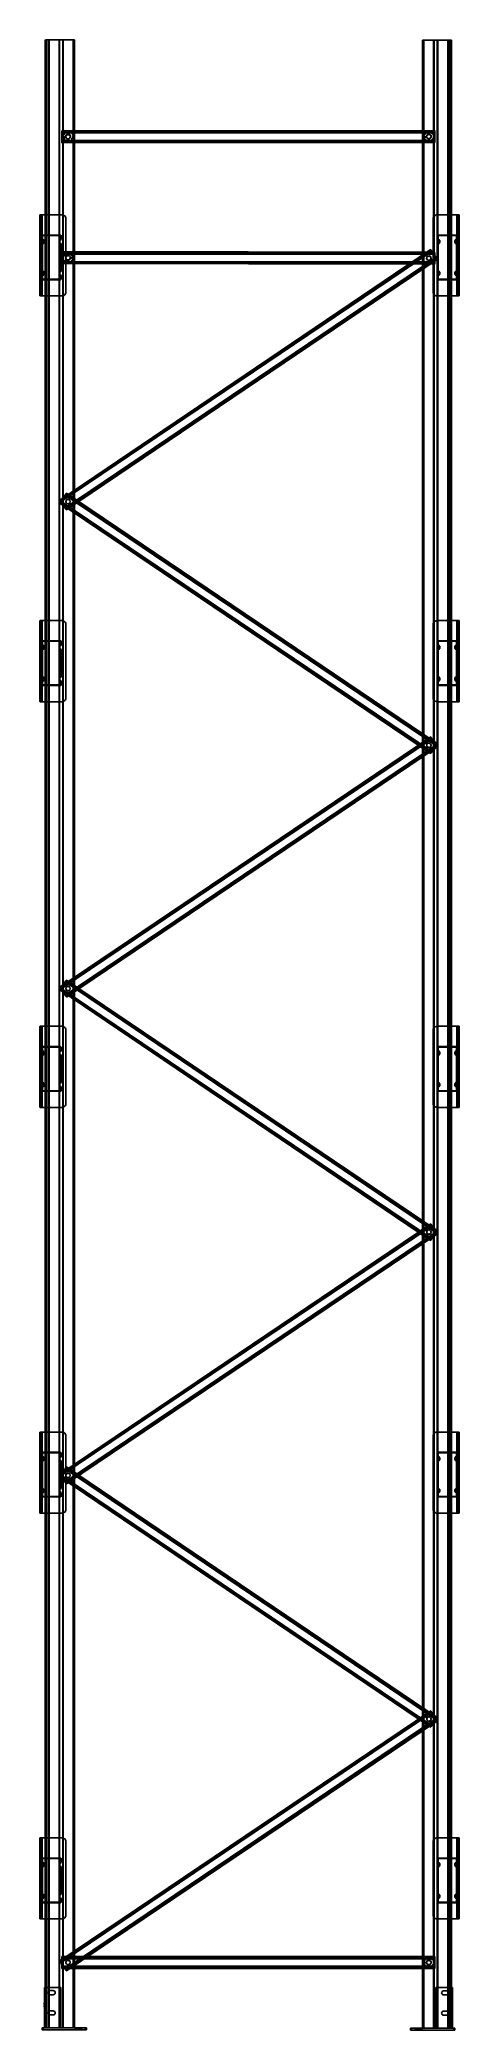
# Model space of a CAD drawing. Extents: x -0.51 to 0.52, y -0.16 to 4.75.
import ezdxf

# ---------------------------------------------------------------- set-up
doc = ezdxf.new("R2010")
doc.units = 0
doc.layers.add('OUTLINES', color=7, linetype='Continuous', true_color=0x000009)

msp = doc.modelspace()

# ---------------------------------------------------------------- linework, layer by layer
at = {"layer": 'OUTLINES'}
for p, q in [((-0.5, -0.1544), (-0.5, 4.7456)), ((-0.4999, 4.7456), (-0.4999, -0.1544)), ((-0.4996, 4.7456), (-0.4984, 4.7456)), ((-0.4996, 4.7456), (-0.4996, -0.1544)), ((-0.499, 4.7456), (-0.4995, 4.7456)), ((-0.4995, -0.1544), (-0.4995, 4.7456)), ((-0.499, 4.7456), (-0.4925, 4.7456)), ((-0.4984, 4.7456), (-0.4968, 4.7456)), ((-0.4984, 4.7456), (-0.4984, -0.1544)), ((-0.4983, -0.1544), (-0.4983, 4.7456)), ((-0.4982, -0.1544), (-0.4982, 4.7456)), ((-0.4982, 4.7456), (-0.4976, 4.7456)), ((-0.4979, 4.7456), (-0.4914, 4.7456)), ((-0.4976, -0.1544), (-0.4976, 4.7456)), ((-0.4976, 4.7456), (-0.4968, 4.7456)), ((-0.4667, 4.7456), (-0.4968, 4.7456)), ((-0.4968, 4.7456), (-0.4968, -0.1544)), ((-0.4922, 4.7456), (-0.4922, -0.1544)), ((-0.4921, -0.1544), (-0.4921, 4.7456)), ((-0.4909, 4.7456), (-0.4914, 4.7456)), ((-0.4909, -0.1544), (-0.4909, 4.7456)), ((-0.4905, 4.7456), (-0.4905, -0.1544)), ((-0.4667, 4.7456), (-0.4662, 4.7456)), ((-0.4667, 4.7456), (-0.4657, 4.7456)), ((-0.4662, 4.7456), (-0.4662, -0.1544)), ((-0.4662, 4.7456), (-0.4657, 4.7456)), ((-0.4657, -0.1544), (-0.4657, 4.7456)), ((-0.4657, 4.7456), (-0.4648, 4.7456)), ((-0.4578, 4.7456), (-0.4654, 4.7456)), ((-0.4648, 4.7456), (-0.464, 4.7456)), ((-0.4648, 4.7456), (-0.4648, -0.1544)), ((-0.4565, 4.7456), (-0.464, 4.7456)), ((-0.4578, 4.7456), (-0.4571, 4.7456)), ((-0.4571, 4.7456), (-0.4571, -0.1544)), ((-0.4571, 4.7456), (-0.4562, 4.7456)), ((-0.4562, -0.1544), (-0.4562, 4.7456)), ((-0.4562, 4.7456), (-0.4552, 4.7456)), ((-0.4561, -0.1544), (-0.4561, 4.7456)), ((-0.4557, 4.7456), (-0.4552, 4.7456)), ((-0.4557, 4.7456), (-0.4557, -0.1544)), ((-0.4316, 4.7456), (-0.4552, 4.7456)), ((-0.4316, 4.7456), (-0.43, 4.7456)), ((-0.4316, 4.7456), (-0.4308, 4.7456)), ((-0.4316, -0.1544), (-0.4316, 4.7456)), ((-0.4308, 4.7456), (-0.4302, 4.7456)), ((-0.4308, 4.7456), (-0.4308, -0.1544)), ((-0.4302, 4.7456), (-0.4302, -0.1544)), ((-0.43, -0.1544), (-0.43, 4.7456)), ((-0.43, 4.7456), (-0.4288, 4.7456)), ((-0.4284, 4.7456), (-0.43, 4.7456)), ((-0.4288, -0.1544), (-0.4288, 4.7456)), ((-0.4284, 4.7456), (-0.4284, -0.1544)), ((0.4284, 4.7451), (0.4284, -0.1549)), ((0.4284, 4.7451), (0.43, 4.7451)), ((0.4288, -0.1549), (0.4288, 4.7451)), ((0.43, 4.7451), (0.4288, 4.7451)), ((0.43, -0.1549), (0.43, 4.7451)), ((0.4316, 4.7451), (0.43, 4.7451)), ((0.4302, 4.7451), (0.4302, -0.1549)), ((0.4308, 4.7451), (0.4302, 4.7451)), ((0.4308, 4.7451), (0.4308, -0.1549)), ((0.4316, 4.7451), (0.4308, 4.7451)), ((0.4316, 4.7451), (0.4552, 4.7451)), ((0.4316, -0.1549), (0.4316, 4.7451)), ((0.4562, 4.7451), (0.4552, 4.7451)), ((0.4557, 4.7451), (0.4552, 4.7451)), ((0.4557, 4.7451), (0.4557, -0.1549)), ((0.4561, -0.1549), (0.4561, 4.7451)), ((0.4562, -0.1549), (0.4562, 4.7451)), ((0.4571, 4.7451), (0.4562, 4.7451)), ((0.4565, 4.7451), (0.464, 4.7451)), ((0.4571, 4.7451), (0.4571, -0.1549)), ((0.4578, 4.7451), (0.4571, 4.7451)), ((0.4578, 4.7451), (0.4654, 4.7451)), ((0.4648, 4.7451), (0.464, 4.7451)), ((0.4648, 4.7451), (0.4648, -0.1549)), ((0.4657, 4.7451), (0.4648, 4.7451)), ((0.4657, -0.1549), (0.4657, 4.7451)), ((0.4662, 4.7451), (0.4657, 4.7451)), ((0.4667, 4.7451), (0.4657, 4.7451)), ((0.4662, 4.7451), (0.4662, -0.1549)), ((0.4667, 4.7451), (0.4662, 4.7451)), ((0.4667, 4.7451), (0.4968, 4.7451)), ((0.4905, 4.7451), (0.4905, -0.1549)), ((0.4909, -0.1549), (0.4909, 4.7451)), ((0.4909, 4.7451), (0.4914, 4.7451)), ((0.4979, 4.7451), (0.4914, 4.7451)), ((0.4921, -0.1549), (0.4921, 4.7451)), ((0.4922, 4.7451), (0.4922, -0.1549)), ((0.499, 4.7451), (0.4925, 4.7451)), ((0.4976, 4.7451), (0.4968, 4.7451)), ((0.4968, 4.7451), (0.4968, -0.1549)), ((0.4984, 4.7451), (0.4968, 4.7451)), ((0.4976, -0.1549), (0.4976, 4.7451)), ((0.4982, 4.7451), (0.4976, 4.7451)), ((0.4982, -0.1549), (0.4982, 4.7451)), ((0.4983, -0.1549), (0.4983, 4.7451)), ((0.4984, 4.7451), (0.4984, -0.1549)), ((0.4996, 4.7451), (0.4984, 4.7451)), ((0.499, 4.7451), (0.4995, 4.7451)), ((0.4995, -0.1549), (0.4995, 4.7451)), ((0.4996, 4.7451), (0.4996, -0.1549)), ((0.4999, 4.7451), (0.4999, -0.1549)), ((0.5, -0.1549), (0.5, 4.7451)), ((0.459, 4.5221), (-0.459, 4.5216)), ((-0.459, 4.5212), (0.459, 4.5217)), ((-0.459, 4.5212), (-0.459, 4.5202)), ((-0.459, 4.5202), (0.459, 4.5207)), ((0.459, 4.5205), (-0.459, 4.52)), ((-0.459, 4.5202), (-0.459, 4.5188)), ((0.459, 4.52), (-0.459, 4.5195)), ((-0.459, 4.5195), (-0.459, 4.5188)), ((-0.459, 4.5188), (0.459, 4.5193)), ((-0.459, 4.5156), (-0.459, 4.5188)), ((-0.459, 4.5188), (-0.459, 4.4944)), ((0.459, 4.5161), (-0.459, 4.5156)), ((-0.4532, 4.5126), (-0.453, 4.5133)), ((-0.4531, 4.5151), (-0.4524, 4.5158)), ((-0.453, 4.5139), (-0.4531, 4.5145)), ((-0.453, 4.5133), (-0.453, 4.5139)), ((-0.4529, 4.5163), (-0.4524, 4.5158)), ((-0.4522, 4.5171), (-0.4526, 4.5167)), ((-0.4522, 4.5171), (-0.4517, 4.5174)), ((-0.4517, 4.5174), (-0.4513, 4.5168)), ((-0.4513, 4.5168), (-0.4505, 4.5174)), ((-0.4509, 4.518), (-0.4505, 4.5183)), ((-0.4509, 4.518), (-0.4505, 4.5174)), ((-0.4505, 4.5183), (-0.45, 4.5186)), ((-0.4495, 4.5188), (-0.45, 4.5186)), ((-0.4495, 4.5188), (-0.4492, 4.5181)), ((-0.4492, 4.5181), (-0.4483, 4.5185)), ((-0.4481, 4.5194), (-0.4486, 4.5192)), ((-0.4486, 4.5192), (-0.4483, 4.5185)), ((-0.4481, 4.5194), (-0.4476, 4.5196)), ((-0.4476, 4.5196), (-0.4471, 4.5197)), ((-0.4471, 4.5197), (-0.4469, 4.519)), ((-0.4469, 4.519), (-0.446, 4.5192)), ((-0.4468, 4.5129), (-0.4459, 4.5133)), ((-0.4456, 4.52), (-0.4461, 4.5199)), ((-0.4461, 4.5199), (-0.446, 4.5192)), ((-0.4459, 4.5133), (-0.4448, 4.5136)), ((-0.445, 4.5201), (-0.4456, 4.52)), ((-0.445, 4.5201), (-0.4445, 4.5201)), ((-0.4448, 4.5136), (-0.4438, 4.5136)), ((-0.4445, 4.5201), (-0.4445, 4.5194)), ((-0.4445, 4.5194), (-0.4435, 4.5194)), ((-0.4438, 4.5136), (-0.4428, 4.5135)), ((-0.4435, 4.5201), (-0.4435, 4.5194)), ((-0.443, 4.5201), (-0.4435, 4.5201)), ((-0.4424, 4.52), (-0.443, 4.5201)), ((-0.4428, 4.5135), (-0.4418, 4.5132)), ((-0.4424, 4.52), (-0.4419, 4.5199)), ((-0.4419, 4.5199), (-0.442, 4.5192)), ((-0.442, 4.5192), (-0.4411, 4.519)), ((-0.4418, 4.5132), (-0.4408, 4.5127)), ((-0.4407, 4.5185), (-0.4404, 4.518)), ((-0.44, 4.5175), (-0.4404, 4.518)), ((-0.44, 4.5175), (-0.4395, 4.5171)), ((-0.4395, 4.5171), (-0.439, 4.5168)), ((-0.439, 4.5168), (-0.4384, 4.5166)), ((-0.4384, 4.5166), (-0.4377, 4.5166)), ((-0.4377, 4.5166), (-0.4371, 4.5167)), ((-0.4365, 4.5167), (-0.4358, 4.516)), ((-0.4353, 4.5166), (-0.4358, 4.516)), ((-0.4349, 4.5162), (-0.4353, 4.5166)), ((-0.4345, 4.5158), (-0.4349, 4.5162)), ((-0.4342, 4.5154), (-0.4348, 4.5149)), ((-0.4348, 4.5149), (-0.4342, 4.5141)), ((-0.4336, 4.5145), (-0.4342, 4.5141)), ((-0.4328, 4.5131), (-0.4335, 4.5128)), ((-0.4333, 4.5141), (-0.433, 4.5136)), ((-0.4328, 4.5131), (-0.433, 4.5136)), ((0.4352, 4.513), (0.4357, 4.5134)), ((0.4357, 4.5134), (0.4361, 4.5139)), ((0.4361, 4.5139), (0.4364, 4.5145)), ((0.4364, 4.5145), (0.4365, 4.5151)), ((0.4365, 4.5151), (0.4366, 4.5157)), ((0.4367, 4.5163), (0.4375, 4.5169)), ((0.4375, 4.5178), (0.4371, 4.5175)), ((0.4371, 4.5175), (0.4375, 4.5169)), ((0.438, 4.518), (0.4375, 4.5178)), ((0.438, 4.518), (0.4385, 4.5183)), ((0.4385, 4.5183), (0.4388, 4.5176)), ((0.4388, 4.5176), (0.4397, 4.518)), ((0.4394, 4.5187), (0.4399, 4.5189)), ((0.4394, 4.5187), (0.4397, 4.518)), ((0.4399, 4.5189), (0.4404, 4.519)), ((0.4409, 4.5192), (0.4404, 4.519)), ((0.4409, 4.5192), (0.4411, 4.5185)), ((0.4411, 4.5185), (0.442, 4.5187)), ((0.4424, 4.5195), (0.4419, 4.5194)), ((0.4419, 4.5194), (0.442, 4.5187)), ((0.4424, 4.5195), (0.443, 4.5195)), ((0.443, 4.5195), (0.4435, 4.5196)), ((0.4434, 4.513), (0.4444, 4.5131)), ((0.4435, 4.5196), (0.4435, 4.5188)), ((0.4435, 4.5188), (0.4445, 4.5188)), ((0.4444, 4.5131), (0.4455, 4.5129)), ((0.4445, 4.5196), (0.4445, 4.5188)), ((0.445, 4.5195), (0.4445, 4.5196)), ((0.4456, 4.5195), (0.445, 4.5195)), ((0.4456, 4.5195), (0.4461, 4.5194)), ((0.4461, 4.5194), (0.446, 4.5187)), ((0.446, 4.5187), (0.4469, 4.5185)), ((0.4471, 4.5192), (0.4469, 4.5185)), ((0.4476, 4.519), (0.4471, 4.5192)), ((0.4481, 4.5189), (0.4476, 4.519)), ((0.4481, 4.5189), (0.4486, 4.5187)), ((0.4486, 4.5187), (0.4483, 4.518)), ((0.4483, 4.518), (0.4492, 4.5176)), ((0.4495, 4.5171), (0.4496, 4.5165)), ((0.4499, 4.5159), (0.4496, 4.5165)), ((0.4499, 4.5159), (0.4503, 4.5154)), ((0.4503, 4.5154), (0.4508, 4.515)), ((0.4508, 4.515), (0.4514, 4.5147)), ((0.4514, 4.5147), (0.452, 4.5145)), ((0.452, 4.5145), (0.4527, 4.5145)), ((0.4532, 4.5144), (0.4538, 4.5136)), ((0.4544, 4.514), (0.4538, 4.5136)), ((0.455, 4.5131), (0.4547, 4.5136)), ((0.455, 4.5131), (0.4552, 4.5126)), ((0.459, 4.5207), (0.459, 4.5217)), ((0.459, 4.5193), (0.459, 4.5207)), ((0.459, 4.52), (0.459, 4.5205)), ((0.459, 4.5193), (0.459, 4.52)), ((0.459, 4.5161), (0.459, 4.5193)), ((0.459, 4.4949), (0.459, 4.5193)), ((-0.459, 4.4976), (0.459, 4.4981)), ((-0.459, 4.4944), (-0.459, 4.4976)), ((0.459, 4.4949), (-0.459, 4.4944)), ((-0.459, 4.4937), (-0.459, 4.4944)), ((-0.459, 4.493), (-0.459, 4.4944)), ((0.459, 4.4942), (-0.459, 4.4937)), ((0.459, 4.4937), (-0.459, 4.4932)), ((-0.459, 4.493), (0.459, 4.4935)), ((-0.459, 4.492), (-0.459, 4.493)), ((-0.459, 4.492), (0.459, 4.4925)), ((-0.4564, 4.5092), (-0.4565, 4.5087)), ((-0.4565, 4.5087), (-0.4565, 4.5081)), ((-0.4565, 4.5081), (-0.4557, 4.5081)), ((-0.4565, 4.5071), (-0.4558, 4.5071)), ((-0.4565, 4.5066), (-0.4565, 4.5071)), ((-0.4565, 4.5066), (-0.4564, 4.506)), ((-0.4564, 4.5092), (-0.4563, 4.5097)), ((-0.4564, 4.506), (-0.4563, 4.5055)), ((-0.4563, 4.5097), (-0.4556, 4.5096)), ((-0.4563, 4.5055), (-0.4556, 4.5057)), ((-0.4561, 4.5045), (-0.4554, 4.5047)), ((-0.456, 4.504), (-0.4561, 4.5045)), ((-0.4558, 4.5035), (-0.456, 4.504)), ((-0.4558, 4.5071), (-0.4557, 4.5081)), ((-0.4558, 4.5035), (-0.4556, 4.503)), ((-0.4556, 4.5096), (-0.4554, 4.5105)), ((-0.4554, 4.5047), (-0.4556, 4.5057)), ((-0.4556, 4.503), (-0.4549, 4.5033)), ((-0.4552, 4.5021), (-0.4545, 4.5024)), ((-0.4552, 4.5021), (-0.455, 4.5016)), ((-0.4547, 4.5011), (-0.455, 4.5016)), ((-0.4549, 4.5109), (-0.4544, 4.5112)), ((-0.4543, 4.5054), (-0.4549, 4.5048)), ((-0.4545, 4.5024), (-0.4549, 4.5033)), ((-0.4546, 4.5046), (-0.4541, 4.5051)), ((-0.4539, 4.5056), (-0.4545, 4.5056)), ((-0.4545, 4.5038), (-0.4533, 4.5035)), ((-0.4539, 4.5116), (-0.4544, 4.5112)), ((-0.4532, 4.5038), (-0.4544, 4.5041)), ((-0.4544, 4.5007), (-0.4538, 4.5011)), ((-0.4531, 4.5067), (-0.454, 4.5058)), ((-0.4539, 4.5116), (-0.4535, 4.5121)), ((-0.4538, 4.505), (-0.4539, 4.5056)), ((-0.4532, 4.5003), (-0.4538, 4.5011)), ((-0.4538, 4.4999), (-0.4532, 4.5003)), ((-0.4537, 4.5055), (-0.4529, 4.5064)), ((-0.4537, 4.5049), (-0.4535, 4.5043)), ((-0.4535, 4.5121), (-0.4532, 4.5126)), ((-0.4533, 4.5045), (-0.4535, 4.505)), ((-0.4535, 4.5043), (-0.4528, 4.5044)), ((-0.4535, 4.4995), (-0.4531, 4.499)), ((-0.4527, 4.504), (-0.4531, 4.5036)), ((-0.4531, 4.5036), (-0.4529, 4.5031)), ((-0.4528, 4.5034), (-0.452, 4.5032)), ((-0.4519, 4.5036), (-0.4527, 4.5037)), ((-0.4527, 4.4987), (-0.4522, 4.4992)), ((-0.4524, 4.5064), (-0.4522, 4.5056)), ((-0.4524, 4.5055), (-0.4519, 4.5053)), ((-0.4515, 4.4985), (-0.4522, 4.4992)), ((-0.4518, 4.5058), (-0.4521, 4.5065)), ((-0.452, 4.5051), (-0.4516, 4.504)), ((-0.4519, 4.5053), (-0.4515, 4.5058)), ((-0.4513, 4.504), (-0.4517, 4.5052)), ((-0.4509, 4.5056), (-0.4502, 4.5058)), ((-0.4503, 4.4986), (-0.4509, 4.4985)), ((-0.4507, 4.505), (-0.45, 4.5052)), ((-0.4496, 4.4986), (-0.4503, 4.4986)), ((-0.45, 4.5078), (-0.4499, 4.5089)), ((-0.4499, 4.5068), (-0.45, 4.5078)), ((-0.4499, 4.5089), (-0.4496, 4.5099)), ((-0.4497, 4.5058), (-0.4499, 4.5068)), ((-0.4493, 4.5048), (-0.4497, 4.5058)), ((-0.4496, 4.5099), (-0.4491, 4.5108)), ((-0.449, 4.4984), (-0.4496, 4.4986)), ((-0.4488, 4.5094), (-0.4494, 4.5057)), ((-0.4494, 4.5057), (-0.4475, 4.5024)), ((-0.4487, 4.5039), (-0.4493, 4.5048)), ((-0.4491, 4.5108), (-0.4485, 4.5116)), ((-0.4485, 4.4982), (-0.449, 4.4984)), ((-0.4459, 4.5118), (-0.4488, 4.5094)), ((-0.448, 4.5032), (-0.4487, 4.5039)), ((-0.4485, 4.5116), (-0.4477, 4.5123)), ((-0.448, 4.4977), (-0.4485, 4.4982)), ((-0.4472, 4.5025), (-0.448, 4.5032)), ((-0.448, 4.4977), (-0.4476, 4.4973)), ((-0.4477, 4.5123), (-0.4468, 4.5129)), ((-0.4473, 4.4967), (-0.4476, 4.4973)), ((-0.4475, 4.5024), (-0.444, 4.5011)), ((-0.4462, 4.502), (-0.4472, 4.5025)), ((-0.446, 4.496), (-0.4469, 4.4962)), ((-0.4452, 4.5017), (-0.4462, 4.502)), ((-0.4461, 4.4953), (-0.446, 4.496)), ((-0.4456, 4.4952), (-0.4461, 4.4953)), ((-0.4421, 4.5118), (-0.4459, 4.5118)), ((-0.4456, 4.4952), (-0.445, 4.4952)), ((-0.4442, 4.5016), (-0.4452, 4.5017)), ((-0.445, 4.4952), (-0.4445, 4.4951)), ((-0.4435, 4.4959), (-0.4445, 4.4959)), ((-0.4445, 4.4951), (-0.4445, 4.4959)), ((-0.4432, 4.5017), (-0.4442, 4.5016)), ((-0.444, 4.5011), (-0.4405, 4.5024)), ((-0.4435, 4.4951), (-0.4435, 4.4959)), ((-0.443, 4.4952), (-0.4435, 4.4951)), ((-0.4421, 4.5019), (-0.4432, 4.5017)), ((-0.443, 4.4952), (-0.4424, 4.4952)), ((-0.4424, 4.4952), (-0.4419, 4.4953)), ((-0.4392, 4.5094), (-0.4421, 4.5118)), ((-0.4412, 4.5023), (-0.4421, 4.5019)), ((-0.4411, 4.4962), (-0.442, 4.496)), ((-0.4419, 4.4953), (-0.442, 4.496)), ((-0.4403, 4.5029), (-0.4412, 4.5023)), ((-0.4409, 4.4955), (-0.4411, 4.4962)), ((-0.4404, 4.4956), (-0.4409, 4.4955)), ((-0.4408, 4.5127), (-0.44, 4.5121)), ((-0.4405, 4.5024), (-0.4386, 4.5057)), ((-0.4399, 4.4958), (-0.4404, 4.4956)), ((-0.4395, 4.5036), (-0.4403, 4.5029)), ((-0.44, 4.5121), (-0.4393, 4.5113)), ((-0.4399, 4.4958), (-0.4394, 4.496)), ((-0.4388, 4.4971), (-0.4397, 4.4967)), ((-0.4394, 4.496), (-0.4397, 4.4967)), ((-0.4389, 4.5044), (-0.4395, 4.5036)), ((-0.4393, 4.5113), (-0.4387, 4.5104)), ((-0.4386, 4.5057), (-0.4392, 4.5094)), ((-0.4384, 4.5054), (-0.4389, 4.5044)), ((-0.4385, 4.4964), (-0.4388, 4.4971)), ((-0.4387, 4.5104), (-0.4383, 4.5095)), ((-0.4385, 4.4964), (-0.438, 4.4967)), ((-0.4381, 4.5064), (-0.4384, 4.5054)), ((-0.4383, 4.5095), (-0.4381, 4.5084)), ((-0.4381, 4.5084), (-0.438, 4.5074)), ((-0.438, 4.5074), (-0.4381, 4.5064)), ((-0.4375, 4.4969), (-0.438, 4.4967)), ((-0.4367, 4.4984), (-0.4375, 4.4978)), ((-0.4371, 4.4972), (-0.4375, 4.4978)), ((-0.4371, 4.4972), (-0.4375, 4.4969)), ((-0.4363, 4.4978), (-0.4367, 4.4984)), ((-0.4358, 4.4981), (-0.4363, 4.4978)), ((-0.4358, 4.4981), (-0.4354, 4.4985)), ((-0.4349, 4.5001), (-0.4356, 4.4994)), ((-0.4351, 4.4989), (-0.4356, 4.4994)), ((-0.4348, 4.5026), (-0.435, 4.502)), ((-0.435, 4.502), (-0.435, 4.5013)), ((-0.435, 4.5013), (-0.4349, 4.5007)), ((-0.4345, 4.5032), (-0.4348, 4.5026)), ((-0.4341, 4.5036), (-0.4345, 4.5032)), ((-0.4341, 4.5036), (-0.4336, 4.504)), ((-0.4331, 4.5043), (-0.4336, 4.504)), ((-0.4335, 4.5128), (-0.4331, 4.5119)), ((-0.4324, 4.5122), (-0.4331, 4.5119)), ((-0.4319, 4.5107), (-0.4326, 4.5105)), ((-0.4326, 4.5105), (-0.4324, 4.5096)), ((-0.4324, 4.5057), (-0.4326, 4.5047)), ((-0.4322, 4.5117), (-0.4324, 4.5122)), ((-0.4317, 4.5097), (-0.4324, 4.5096)), ((-0.4317, 4.5055), (-0.4324, 4.5057)), ((-0.4322, 4.5081), (-0.4323, 4.5071)), ((-0.4315, 4.5071), (-0.4323, 4.5071)), ((-0.4322, 4.5117), (-0.432, 4.5112)), ((-0.4315, 4.5081), (-0.4322, 4.5081)), ((-0.432, 4.5112), (-0.4319, 4.5107)), ((-0.4316, 4.5092), (-0.4317, 4.5097)), ((-0.4316, 4.506), (-0.4317, 4.5055)), ((-0.4315, 4.5087), (-0.4316, 4.5092)), ((-0.4316, 4.506), (-0.4315, 4.5066)), ((-0.4315, 4.5087), (-0.4315, 4.5081)), ((-0.4315, 4.5066), (-0.4315, 4.5071)), ((0.4316, 4.5087), (0.4315, 4.5081)), ((0.4315, 4.5076), (0.4322, 4.5076)), ((0.4315, 4.5066), (0.4322, 4.5066)), ((0.4315, 4.506), (0.4315, 4.5066)), ((0.4316, 4.5055), (0.4315, 4.506)), ((0.4316, 4.5087), (0.4317, 4.5092)), ((0.4316, 4.5055), (0.4317, 4.505)), ((0.4317, 4.5092), (0.4324, 4.509)), ((0.4317, 4.505), (0.4324, 4.5051)), ((0.432, 4.5107), (0.4319, 4.5102)), ((0.4319, 4.5102), (0.4326, 4.51)), ((0.4319, 4.504), (0.4326, 4.5041)), ((0.4319, 4.504), (0.432, 4.5035)), ((0.4322, 4.5112), (0.432, 4.5107)), ((0.4322, 4.503), (0.432, 4.5035)), ((0.4322, 4.5112), (0.4324, 4.5117)), ((0.4322, 4.5066), (0.4322, 4.5076)), ((0.4324, 4.5025), (0.4322, 4.503)), ((0.4324, 4.5117), (0.4331, 4.5114)), ((0.4324, 4.509), (0.4326, 4.51)), ((0.4326, 4.5041), (0.4324, 4.5051)), ((0.4324, 4.5025), (0.4331, 4.5028)), ((0.4334, 4.5071), (0.4327, 4.5066)), ((0.4328, 4.5015), (0.4335, 4.5018)), ((0.4329, 4.5055), (0.434, 4.505)), ((0.433, 4.5063), (0.4336, 4.5067)), ((0.433, 4.5011), (0.4333, 4.5006)), ((0.4331, 4.5114), (0.4335, 4.5123)), ((0.4342, 4.5053), (0.4331, 4.5058)), ((0.4335, 4.5018), (0.4331, 4.5028)), ((0.4339, 4.5071), (0.4333, 4.5073)), ((0.4333, 4.5006), (0.4336, 4.5001)), ((0.4336, 4.5001), (0.4342, 4.5006)), ((0.4338, 4.5065), (0.4339, 4.5071)), ((0.4349, 4.5081), (0.4339, 4.5074)), ((0.434, 4.5126), (0.4346, 4.5127)), ((0.434, 4.5065), (0.434, 4.5058)), ((0.434, 4.5058), (0.4347, 4.5058)), ((0.4341, 4.5071), (0.4351, 4.5078)), ((0.4348, 4.4998), (0.4342, 4.5006)), ((0.4348, 4.5054), (0.4343, 4.5051)), ((0.4343, 4.5051), (0.4344, 4.5045)), ((0.4352, 4.513), (0.4346, 4.5127)), ((0.4346, 4.5048), (0.4353, 4.5044)), ((0.4354, 4.5048), (0.4347, 4.5051)), ((0.4353, 4.5068), (0.4358, 4.5065)), ((0.436, 4.4996), (0.4353, 4.4996)), ((0.4355, 4.5077), (0.4356, 4.5069)), ((0.4357, 4.5063), (0.4358, 4.5051)), ((0.4358, 4.5065), (0.4363, 4.5069)), ((0.436, 4.5069), (0.4359, 4.5077)), ((0.4361, 4.5051), (0.436, 4.5063)), ((0.4366, 4.4994), (0.436, 4.4996)), ((0.4372, 4.4992), (0.4366, 4.4994)), ((0.4368, 4.5065), (0.4375, 4.5066)), ((0.4369, 4.5059), (0.4376, 4.506)), ((0.4377, 4.4988), (0.4372, 4.4992)), ((0.4381, 4.4983), (0.4377, 4.4988)), ((0.438, 4.5075), (0.4382, 4.5085)), ((0.438, 4.5065), (0.438, 4.5075)), ((0.4382, 4.5054), (0.438, 4.5065)), ((0.4381, 4.4983), (0.4384, 4.4977)), ((0.4382, 4.5085), (0.4385, 4.5095)), ((0.4386, 4.5044), (0.4382, 4.5054)), ((0.4385, 4.4971), (0.4384, 4.4977)), ((0.4385, 4.5095), (0.439, 4.5104)), ((0.4392, 4.5098), (0.4386, 4.5061)), ((0.4386, 4.5061), (0.4405, 4.5029)), ((0.4391, 4.5036), (0.4386, 4.5044)), ((0.4397, 4.4961), (0.4388, 4.4965)), ((0.439, 4.5104), (0.4397, 4.5112)), ((0.4398, 4.5028), (0.4391, 4.5036)), ((0.4421, 4.5122), (0.4392, 4.5098)), ((0.4394, 4.4955), (0.4397, 4.4961)), ((0.4399, 4.4953), (0.4394, 4.4955)), ((0.4397, 4.5112), (0.4405, 4.5119)), ((0.4406, 4.5021), (0.4398, 4.5028)), ((0.4399, 4.4953), (0.4404, 4.4951)), ((0.4404, 4.4951), (0.4409, 4.495)), ((0.4405, 4.5119), (0.4414, 4.5125)), ((0.4405, 4.5029), (0.444, 4.5016)), ((0.4416, 4.5016), (0.4406, 4.5021)), ((0.4409, 4.495), (0.4411, 4.4957)), ((0.442, 4.4955), (0.4411, 4.4957)), ((0.4414, 4.5125), (0.4423, 4.5128)), ((0.4425, 4.5013), (0.4416, 4.5016)), ((0.4419, 4.4948), (0.442, 4.4955)), ((0.4424, 4.4947), (0.4419, 4.4948)), ((0.4459, 4.5122), (0.4421, 4.5122)), ((0.4423, 4.5128), (0.4434, 4.513)), ((0.4424, 4.4947), (0.443, 4.4946)), ((0.4436, 4.5011), (0.4425, 4.5013)), ((0.443, 4.4946), (0.4435, 4.4946)), ((0.4445, 4.4953), (0.4435, 4.4953)), ((0.4435, 4.4946), (0.4435, 4.4953)), ((0.4446, 4.5011), (0.4436, 4.5011)), ((0.444, 4.5016), (0.4475, 4.5029)), ((0.4445, 4.4946), (0.4445, 4.4953)), ((0.445, 4.4946), (0.4445, 4.4946)), ((0.4457, 4.5013), (0.4446, 4.5011)), ((0.4456, 4.4947), (0.445, 4.4946)), ((0.4455, 4.5129), (0.4464, 4.5126)), ((0.4456, 4.4947), (0.4461, 4.4948)), ((0.4466, 4.5017), (0.4457, 4.5013)), ((0.4488, 4.5098), (0.4459, 4.5122)), ((0.4469, 4.4957), (0.446, 4.4955)), ((0.4461, 4.4948), (0.446, 4.4955)), ((0.4464, 4.5126), (0.4474, 4.5121)), ((0.4475, 4.5022), (0.4466, 4.5017)), ((0.4471, 4.495), (0.4469, 4.4957)), ((0.4471, 4.495), (0.4476, 4.4951)), ((0.4474, 4.5121), (0.4482, 4.5114)), ((0.4475, 4.5029), (0.4494, 4.5061)), ((0.4483, 4.5029), (0.4475, 4.5022)), ((0.4481, 4.4953), (0.4476, 4.4951)), ((0.4486, 4.4955), (0.4481, 4.4953)), ((0.4482, 4.5114), (0.4489, 4.5106)), ((0.449, 4.5037), (0.4483, 4.5029)), ((0.4492, 4.4965), (0.4483, 4.4961)), ((0.4486, 4.4955), (0.4483, 4.4961)), ((0.4494, 4.5061), (0.4488, 4.5098)), ((0.4489, 4.5106), (0.4494, 4.5097)), ((0.4495, 4.5046), (0.449, 4.5037)), ((0.4495, 4.4959), (0.4492, 4.4965)), ((0.4494, 4.5097), (0.4498, 4.5087)), ((0.4498, 4.5056), (0.4495, 4.5046)), ((0.45, 4.4961), (0.4495, 4.4959)), ((0.4498, 4.5087), (0.45, 4.5077)), ((0.45, 4.5067), (0.4498, 4.5056)), ((0.45, 4.5077), (0.45, 4.5067)), ((0.45, 4.4961), (0.4505, 4.4964)), ((0.4513, 4.4979), (0.4505, 4.4973)), ((0.4509, 4.4967), (0.4505, 4.4973)), ((0.4515, 4.4991), (0.4514, 4.4984)), ((0.4516, 4.4997), (0.4515, 4.4991)), ((0.4519, 4.5003), (0.4516, 4.4997)), ((0.4523, 4.5007), (0.4519, 4.5003)), ((0.4528, 4.5012), (0.4523, 4.5007)), ((0.4528, 4.5012), (0.4534, 4.5014)), ((0.454, 4.5016), (0.4534, 4.5014)), ((0.4552, 4.5126), (0.4545, 4.5123)), ((0.4545, 4.5123), (0.4549, 4.5114)), ((0.4549, 4.5028), (0.4545, 4.5018)), ((0.4556, 4.5117), (0.4549, 4.5114)), ((0.4556, 4.5025), (0.4549, 4.5028)), ((0.4561, 4.5102), (0.4554, 4.51)), ((0.4554, 4.51), (0.4556, 4.509)), ((0.4556, 4.5051), (0.4554, 4.5041)), ((0.4561, 4.504), (0.4554, 4.5041)), ((0.4556, 4.5117), (0.4558, 4.5112)), ((0.4563, 4.5092), (0.4556, 4.509)), ((0.4563, 4.505), (0.4556, 4.5051)), ((0.4558, 4.503), (0.4556, 4.5025)), ((0.4558, 4.5112), (0.456, 4.5107)), ((0.4565, 4.5076), (0.4558, 4.5076)), ((0.4558, 4.5076), (0.4558, 4.5066)), ((0.4565, 4.5066), (0.4558, 4.5066)), ((0.4558, 4.503), (0.456, 4.5035)), ((0.4561, 4.5102), (0.456, 4.5107)), ((0.456, 4.5035), (0.4561, 4.504)), ((0.4564, 4.5087), (0.4563, 4.5092)), ((0.4564, 4.5055), (0.4563, 4.505)), ((0.4564, 4.5087), (0.4565, 4.5081)), ((0.4564, 4.5055), (0.4565, 4.506)), ((0.4565, 4.506), (0.4565, 4.5066)), ((0.459, 4.4981), (0.459, 4.4949)), ((0.459, 4.4949), (0.459, 4.4942)), ((0.459, 4.4949), (0.459, 4.4935)), ((0.459, 4.4942), (0.459, 4.4937)), ((0.459, 4.4935), (0.459, 4.4925)), ((-0.5134, 4.3134), (-0.5134, 4.314)), ((-0.5134, 4.3139), (-0.5099, 4.3139)), ((-0.5134, 4.3139), (-0.5134, 4.3129)), ((-0.5134, 4.3122), (-0.5134, 4.3134)), ((-0.5134, 4.3129), (-0.5134, 4.3114)), ((-0.5134, 4.3107), (-0.5134, 4.3122)), ((-0.5134, 4.3114), (-0.5099, 4.3114)), ((-0.5134, 4.3114), (-0.5134, 4.3093)), ((-0.5134, 4.3091), (-0.5134, 4.3105)), ((-0.5134, 4.3093), (-0.5099, 4.3093)), ((-0.5134, 4.3093), (-0.5134, 4.3069)), ((-0.5134, 4.3076), (-0.5134, 4.3091)), ((-0.5134, 4.306), (-0.5134, 4.3076)), ((-0.5134, 4.3069), (-0.5134, 4.3043)), ((-0.5134, 4.3043), (-0.5134, 4.306)), ((-0.5134, 4.1243), (-0.5134, 4.3043)), ((-0.513, 4.3143), (-0.512, 4.3143)), ((-0.513, 4.3143), (-0.513, 4.1143)), ((-0.512, 4.3143), (-0.5103, 4.3143)), ((-0.512, 4.3143), (-0.512, 4.1143)), ((-0.5103, 4.3143), (-0.5082, 4.3143)), ((-0.5103, 4.3143), (-0.5103, 4.1143)), ((-0.5099, 4.3139), (-0.5099, 4.3129)), ((-0.5099, 4.3129), (-0.5099, 4.3114)), ((-0.5099, 4.3114), (-0.5099, 4.3093)), ((-0.5099, 4.3093), (-0.5099, 4.3069)), ((-0.5099, 4.3069), (-0.5099, 4.3043)), ((-0.5099, 4.3043), (-0.5099, 4.1243)), ((-0.5087, 4.3143), (-0.5096, 4.3143)), ((-0.5096, 4.1143), (-0.5096, 4.3143)), ((-0.5074, 4.3143), (-0.5087, 4.3143)), ((-0.5087, 4.1143), (-0.5087, 4.3143)), ((-0.5082, 4.3143), (-0.5059, 4.3143)), ((-0.5082, 4.3143), (-0.5082, 4.1143)), ((-0.5059, 4.3143), (-0.5074, 4.3143)), ((-0.5074, 4.1143), (-0.5074, 4.3143)), ((-0.5059, 4.3143), (-0.4594, 4.3143)), ((-0.4568, 4.3139), (-0.4594, 4.3143)), ((-0.4544, 4.3129), (-0.4568, 4.3139)), ((-0.4523, 4.3114), (-0.4544, 4.3129)), ((-0.4507, 4.3093), (-0.4523, 4.3114)), ((-0.4497, 4.3069), (-0.4507, 4.3093)), ((-0.4494, 4.3043), (-0.4497, 4.3069)), ((-0.4494, 4.3043), (-0.4494, 4.1243)), ((0.4546, 4.3043), (0.455, 4.3069)), ((0.4546, 4.3043), (0.4546, 4.1243)), ((0.455, 4.3069), (0.456, 4.3093)), ((0.456, 4.3093), (0.4576, 4.3114)), ((0.4576, 4.3114), (0.4596, 4.3129)), ((0.4596, 4.3129), (0.4621, 4.3139)), ((0.4621, 4.3139), (0.4646, 4.3143)), ((0.5111, 4.3143), (0.4646, 4.3143)), ((0.5111, 4.3143), (0.5127, 4.3143)), ((0.5135, 4.3143), (0.5111, 4.3143)), ((0.5127, 4.1143), (0.5127, 4.3143)), ((0.5127, 4.3143), (0.514, 4.3143)), ((0.5135, 4.3143), (0.5135, 4.1143)), ((0.5156, 4.3143), (0.5135, 4.3143)), ((0.514, 4.1143), (0.514, 4.3143)), ((0.514, 4.3143), (0.5148, 4.3143)), ((0.5148, 4.1143), (0.5148, 4.3143)), ((0.5151, 4.3139), (0.5151, 4.3129)), ((0.5186, 4.3139), (0.5151, 4.3139)), ((0.5151, 4.3129), (0.5151, 4.3114)), ((0.5151, 4.3114), (0.5151, 4.3093)), ((0.5186, 4.3114), (0.5151, 4.3114)), ((0.5151, 4.3093), (0.5151, 4.3069)), ((0.5186, 4.3093), (0.5151, 4.3093)), ((0.5151, 4.3069), (0.5151, 4.3043)), ((0.5151, 4.3043), (0.5151, 4.1243)), ((0.5156, 4.3143), (0.5156, 4.1143)), ((0.5172, 4.3143), (0.5156, 4.3143)), ((0.5172, 4.3143), (0.5172, 4.1143)), ((0.5183, 4.3143), (0.5172, 4.3143)), ((0.5183, 4.3143), (0.5183, 4.1143)), ((0.5186, 4.3134), (0.5186, 4.314)), ((0.5186, 4.3139), (0.5186, 4.3129)), ((0.5186, 4.3122), (0.5186, 4.3134)), ((0.5186, 4.3129), (0.5186, 4.3114)), ((0.5186, 4.3107), (0.5186, 4.3122)), ((0.5186, 4.3114), (0.5186, 4.3093)), ((0.5186, 4.3091), (0.5186, 4.3105)), ((0.5186, 4.3093), (0.5186, 4.3069)), ((0.5186, 4.3076), (0.5186, 4.3091)), ((0.5186, 4.306), (0.5186, 4.3076)), ((0.5186, 4.3069), (0.5186, 4.3043)), ((0.5186, 4.3043), (0.5186, 4.306)), ((0.5186, 4.1243), (0.5186, 4.3043)), ((-0.5081, 4.2631), (-0.5084, 4.2619)), ((-0.5084, 4.2554), (-0.5084, 4.2619)), ((-0.5084, 4.2554), (-0.5083, 4.2547)), ((-0.5083, 4.242), (-0.5084, 4.2413)), ((-0.5084, 4.1773), (-0.5084, 4.2413)), ((-0.5083, 4.2547), (-0.508, 4.2541)), ((-0.508, 4.2426), (-0.5083, 4.242)), ((-0.5072, 4.264), (-0.5081, 4.2631)), ((-0.508, 4.2541), (-0.5075, 4.2536)), ((-0.5075, 4.2431), (-0.508, 4.2426)), ((-0.5046, 4.2511), (-0.5075, 4.2536)), ((-0.5046, 4.2455), (-0.5075, 4.2431)), ((-0.506, 4.2643), (-0.5072, 4.264)), ((-0.507, 4.2625), (-0.5072, 4.2619)), ((-0.5072, 4.2619), (-0.5072, 4.2554)), ((-0.5072, 4.2413), (-0.5072, 4.1773)), ((-0.5066, 4.2629), (-0.507, 4.2625)), ((-0.5068, 4.2545), (-0.5039, 4.2521)), ((-0.5068, 4.2422), (-0.5039, 4.2446)), ((-0.506, 4.2631), (-0.5066, 4.2629)), ((-0.4628, 4.2643), (-0.506, 4.2643)), ((-0.506, 4.2631), (-0.4628, 4.2631)), ((-0.5042, 4.2502), (-0.5042, 4.2465)), ((-0.5039, 4.2521), (-0.5034, 4.2515)), ((-0.5034, 4.2451), (-0.5039, 4.2446)), ((-0.5034, 4.2515), (-0.5031, 4.2509)), ((-0.5031, 4.2458), (-0.5034, 4.2451)), ((-0.5031, 4.2509), (-0.503, 4.2502)), ((-0.503, 4.2465), (-0.5031, 4.2458)), ((-0.503, 4.2465), (-0.503, 4.2502)), ((-0.4657, 4.2509), (-0.4658, 4.2502)), ((-0.4658, 4.2465), (-0.4658, 4.2502)), ((-0.4658, 4.2465), (-0.4657, 4.2458)), ((-0.4654, 4.2515), (-0.4657, 4.2509)), ((-0.4657, 4.2458), (-0.4654, 4.2451)), ((-0.4649, 4.2521), (-0.4654, 4.2515)), ((-0.4654, 4.2451), (-0.4649, 4.2446)), ((-0.462, 4.2545), (-0.4649, 4.2521)), ((-0.462, 4.2422), (-0.4649, 4.2446)), ((-0.4646, 4.2502), (-0.4646, 4.2465)), ((0.4483, 4.2286), (-0.4646, 3.6113)), ((-0.4641, 4.2511), (-0.4612, 4.2536)), ((-0.4641, 4.2455), (-0.4612, 4.2431)), ((0.4489, 4.2277), (-0.464, 3.6105)), ((-0.4639, 3.6103), (0.449, 4.2276)), ((-0.4637, 3.6099), (0.4492, 4.2272)), ((-0.4633, 3.6093), (0.4496, 4.2266)), ((-0.4628, 4.2643), (-0.4616, 4.264)), ((-0.4628, 4.2631), (-0.4622, 4.2629)), ((-0.4622, 4.2629), (-0.4617, 4.2625)), ((-0.4617, 4.2625), (-0.4616, 4.2619)), ((-0.4616, 4.264), (-0.4607, 4.2631)), ((-0.4616, 4.2619), (-0.4616, 4.2554)), ((-0.4616, 4.2413), (-0.4616, 4.1773)), ((0.4514, 4.2239), (-0.4615, 3.6067)), ((-0.4608, 4.2541), (-0.4612, 4.2536)), ((-0.4612, 4.2431), (-0.4608, 4.2426)), ((-0.4605, 4.2547), (-0.4608, 4.2541)), ((-0.4608, 4.2426), (-0.4605, 4.242)), ((-0.4607, 4.2631), (-0.4604, 4.2619)), ((-0.4604, 4.2554), (-0.4605, 4.2547)), ((-0.4605, 4.242), (-0.4604, 4.2413)), ((-0.4604, 4.2554), (-0.4604, 4.2619)), ((-0.4604, 4.1773), (-0.4604, 4.2413)), ((0.459, 4.2221), (-0.459, 4.2236)), ((-0.459, 4.2233), (-0.459, 4.2222)), ((-0.459, 4.2233), (0.459, 4.2217)), ((-0.459, 4.2222), (-0.459, 4.2208)), ((-0.459, 4.2222), (0.459, 4.2207)), ((0.459, 4.2205), (-0.459, 4.2221)), ((-0.459, 4.2221), (-0.459, 4.2215)), ((0.459, 4.22), (-0.459, 4.2215)), ((-0.459, 4.2215), (-0.459, 4.2208)), ((-0.459, 4.2176), (-0.459, 4.2208)), ((-0.459, 4.2208), (0.459, 4.2193)), ((-0.459, 4.2208), (-0.459, 4.1964)), ((-0.449, 4.2191), (-0.4495, 4.2189)), ((-0.449, 4.2191), (-0.4485, 4.2193)), ((-0.4485, 4.2193), (-0.4482, 4.2186)), ((-0.4482, 4.2186), (-0.4473, 4.2189)), ((-0.4475, 4.2196), (-0.447, 4.2197)), ((-0.4475, 4.2196), (-0.4473, 4.2189)), ((-0.447, 4.2197), (-0.4465, 4.2199)), ((-0.446, 4.22), (-0.4465, 4.2199)), ((-0.446, 4.22), (-0.4459, 4.2192)), ((-0.4459, 4.2192), (-0.4449, 4.2193)), ((-0.445, 4.2201), (-0.4449, 4.2193)), ((-0.4444, 4.2201), (-0.445, 4.2201)), ((-0.4444, 4.2201), (-0.4439, 4.2201)), ((-0.4439, 4.2201), (-0.4433, 4.2201)), ((-0.4433, 4.2201), (-0.4434, 4.2194)), ((-0.4434, 4.2194), (-0.4424, 4.2193)), ((-0.4424, 4.22), (-0.4424, 4.2193)), ((-0.4418, 4.2199), (-0.4424, 4.22)), ((-0.4413, 4.2198), (-0.4418, 4.2199)), ((-0.4413, 4.2198), (-0.4408, 4.2197)), ((-0.4408, 4.2197), (-0.441, 4.219)), ((-0.441, 4.219), (-0.44, 4.2187)), ((-0.4398, 4.2194), (-0.44, 4.2187)), ((-0.4393, 4.2192), (-0.4398, 4.2194)), ((-0.4388, 4.219), (-0.4393, 4.2192)), ((-0.4388, 4.219), (-0.4383, 4.2187)), ((0.4483, 4.2286), (0.4489, 4.2277)), ((0.4489, 4.2277), (0.4496, 4.2266)), ((0.4492, 4.2272), (0.4496, 4.2266)), ((0.4633, 4.2064), (0.4496, 4.2266)), ((0.4496, 4.2266), (0.4514, 4.2239)), ((0.459, 4.2207), (0.459, 4.2217)), ((0.459, 4.2193), (0.459, 4.2207)), ((0.459, 4.22), (0.459, 4.2205)), ((0.459, 4.2193), (0.459, 4.22)), ((0.459, 4.2161), (0.459, 4.2193)), ((0.459, 4.1949), (0.459, 4.2193)), ((0.466, 4.2631), (0.4656, 4.2619)), ((0.4656, 4.2554), (0.4656, 4.2619)), ((0.4656, 4.2554), (0.4657, 4.2547)), ((0.4657, 4.242), (0.4656, 4.2413)), ((0.4656, 4.1773), (0.4656, 4.2413)), ((0.4657, 4.2547), (0.466, 4.2541)), ((0.466, 4.2426), (0.4657, 4.242)), ((0.4668, 4.264), (0.466, 4.2631)), ((0.466, 4.2541), (0.4665, 4.2536)), ((0.4665, 4.2431), (0.466, 4.2426)), ((0.4694, 4.2511), (0.4665, 4.2536)), ((0.4694, 4.2455), (0.4665, 4.2431)), ((0.468, 4.2643), (0.4668, 4.264)), ((0.467, 4.2625), (0.4668, 4.2619)), ((0.4668, 4.2619), (0.4668, 4.2554)), ((0.4668, 4.2413), (0.4668, 4.1773)), ((0.4674, 4.2629), (0.467, 4.2625)), ((0.4673, 4.2545), (0.4702, 4.2521)), ((0.4673, 4.2422), (0.4702, 4.2446)), ((0.468, 4.2631), (0.4674, 4.2629)), ((0.468, 4.2643), (0.5112, 4.2643)), ((0.5112, 4.2631), (0.468, 4.2631)), ((0.4698, 4.2502), (0.4698, 4.2465)), ((0.4702, 4.2521), (0.4706, 4.2515)), ((0.4706, 4.2451), (0.4702, 4.2446)), ((0.4706, 4.2515), (0.4709, 4.2509)), ((0.4709, 4.2458), (0.4706, 4.2451)), ((0.4709, 4.2509), (0.471, 4.2502)), ((0.471, 4.2465), (0.4709, 4.2458)), ((0.471, 4.2465), (0.471, 4.2502)), ((0.5084, 4.2509), (0.5083, 4.2502)), ((0.5083, 4.2465), (0.5083, 4.2502)), ((0.5083, 4.2465), (0.5084, 4.2458)), ((0.5087, 4.2515), (0.5084, 4.2509)), ((0.5084, 4.2458), (0.5087, 4.2451)), ((0.5091, 4.2521), (0.5087, 4.2515)), ((0.5087, 4.2451), (0.5091, 4.2446)), ((0.512, 4.2545), (0.5091, 4.2521)), ((0.512, 4.2422), (0.5091, 4.2446)), ((0.5095, 4.2502), (0.5095, 4.2465)), ((0.5099, 4.2511), (0.5128, 4.2536)), ((0.5099, 4.2455), (0.5128, 4.2431)), ((0.5112, 4.2643), (0.5124, 4.264)), ((0.5112, 4.2631), (0.5118, 4.2629)), ((0.5118, 4.2629), (0.5123, 4.2625)), ((0.5123, 4.2625), (0.5124, 4.2619)), ((0.5124, 4.264), (0.5133, 4.2631)), ((0.5124, 4.2619), (0.5124, 4.2554)), ((0.5124, 4.2413), (0.5124, 4.1773)), ((0.5132, 4.2541), (0.5128, 4.2536)), ((0.5128, 4.2431), (0.5132, 4.2426)), ((0.5135, 4.2547), (0.5132, 4.2541)), ((0.5132, 4.2426), (0.5135, 4.242)), ((0.5133, 4.2631), (0.5136, 4.2619)), ((0.5136, 4.2554), (0.5135, 4.2547)), ((0.5135, 4.242), (0.5136, 4.2413)), ((0.5136, 4.2554), (0.5136, 4.2619)), ((0.5136, 4.1773), (0.5136, 4.2413)), ((-0.5084, 4.1773), (-0.5083, 4.1766)), ((-0.5083, 4.1766), (-0.508, 4.176)), ((-0.508, 4.176), (-0.5075, 4.1754)), ((-0.5046, 4.173), (-0.5075, 4.1754)), ((-0.5068, 4.1764), (-0.5039, 4.1739)), ((-0.5042, 4.1721), (-0.5042, 4.1683)), ((-0.5039, 4.1739), (-0.5034, 4.1734)), ((-0.5034, 4.1734), (-0.5031, 4.1728)), ((-0.5031, 4.1728), (-0.503, 4.1721)), ((-0.503, 4.1683), (-0.503, 4.1721)), ((-0.4657, 4.1728), (-0.4658, 4.1721)), ((-0.4658, 4.1683), (-0.4658, 4.1721)), ((-0.4654, 4.1734), (-0.4657, 4.1728)), ((-0.4649, 4.1739), (-0.4654, 4.1734)), ((-0.462, 4.1764), (-0.4649, 4.1739)), ((-0.4646, 4.1721), (-0.4646, 4.1683)), ((-0.4641, 4.173), (-0.4612, 4.1754)), ((-0.4608, 4.176), (-0.4612, 4.1754)), ((-0.4605, 4.1766), (-0.4608, 4.176)), ((-0.4604, 4.1773), (-0.4605, 4.1766)), ((0.459, 4.2161), (-0.459, 4.2176)), ((-0.459, 4.1964), (-0.459, 4.1996)), ((-0.459, 4.1996), (0.459, 4.1981)), ((-0.459, 4.1957), (-0.459, 4.1964)), ((-0.459, 4.195), (-0.459, 4.1964)), ((0.459, 4.1949), (-0.459, 4.1964)), ((0.459, 4.1942), (-0.459, 4.1957)), ((-0.459, 4.1952), (-0.459, 4.1957)), ((0.459, 4.1936), (-0.459, 4.1952)), ((-0.459, 4.195), (0.459, 4.1935)), ((-0.459, 4.194), (-0.459, 4.195)), ((-0.459, 4.194), (0.459, 4.1924)), ((-0.4565, 4.2083), (-0.4557, 4.2082)), ((-0.4565, 4.2077), (-0.4565, 4.2083)), ((-0.4565, 4.2072), (-0.4565, 4.2066)), ((-0.4565, 4.2066), (-0.4557, 4.2067)), ((-0.4563, 4.2098), (-0.4564, 4.2093)), ((-0.4564, 4.2093), (-0.4557, 4.2092)), ((-0.4562, 4.2103), (-0.4563, 4.2098)), ((-0.4563, 4.2057), (-0.4556, 4.2057)), ((-0.4563, 4.2057), (-0.4563, 4.2051)), ((-0.4561, 4.2046), (-0.4563, 4.2051)), ((-0.4562, 4.2103), (-0.4561, 4.2108)), ((-0.4561, 4.2108), (-0.4554, 4.2106)), ((-0.456, 4.2041), (-0.4561, 4.2046)), ((-0.456, 4.2041), (-0.4553, 4.2043)), ((-0.4556, 4.2123), (-0.4558, 4.2118)), ((-0.4558, 4.2118), (-0.4551, 4.2116)), ((-0.4557, 4.2082), (-0.4557, 4.2092)), ((-0.4556, 4.2057), (-0.4557, 4.2067)), ((-0.4557, 4.2031), (-0.455, 4.2034)), ((-0.4555, 4.2026), (-0.4557, 4.2031)), ((-0.4554, 4.2128), (-0.4556, 4.2123)), ((-0.4555, 4.2026), (-0.4552, 4.2021)), ((-0.4554, 4.2128), (-0.4551, 4.2133)), ((-0.4554, 4.2106), (-0.4551, 4.2116)), ((-0.455, 4.2034), (-0.4553, 4.2043)), ((-0.4551, 4.2133), (-0.4545, 4.2129)), ((-0.455, 4.2017), (-0.4544, 4.202)), ((-0.4545, 4.2129), (-0.454, 4.2138)), ((-0.4538, 4.2012), (-0.4544, 4.202)), ((-0.4535, 4.214), (-0.4528, 4.2141)), ((-0.4527, 4.2009), (-0.4533, 4.201)), ((-0.4522, 4.2143), (-0.4528, 4.2141)), ((-0.4521, 4.2007), (-0.4527, 4.2009)), ((-0.4522, 4.2143), (-0.4517, 4.2147)), ((-0.4515, 4.2004), (-0.4521, 4.2007)), ((-0.4517, 4.2147), (-0.4513, 4.2151)), ((-0.4511, 4.1999), (-0.4515, 4.2004)), ((-0.4514, 3.5918), (0.4615, 4.209)), ((-0.4513, 4.2151), (-0.4509, 4.2157)), ((-0.4507, 4.1994), (-0.4511, 4.1999)), ((-0.4509, 4.2157), (-0.4507, 4.2163)), ((-0.4507, 4.2163), (-0.4506, 4.2169)), ((-0.4507, 4.1994), (-0.4505, 4.1988)), ((-0.4504, 4.1981), (-0.4505, 4.1988)), ((-0.4504, 4.2175), (-0.4496, 4.218)), ((-0.4493, 4.1971), (-0.4502, 4.1976)), ((-0.45, 4.2075), (-0.4499, 4.2086)), ((-0.4499, 4.2065), (-0.45, 4.2075)), ((-0.4499, 4.2186), (-0.4496, 4.218)), ((-0.4499, 4.2086), (-0.4497, 4.2096)), ((-0.4496, 4.2055), (-0.4499, 4.2065)), ((-0.4497, 4.2096), (-0.4492, 4.2105)), ((-0.4497, 4.1965), (-0.4493, 4.1971)), ((-0.4492, 4.1962), (-0.4497, 4.1965)), ((0.4633, 4.2064), (-0.4496, 3.5891)), ((-0.4492, 4.2045), (-0.4496, 4.2055)), ((-0.4488, 4.2114), (-0.4494, 4.2077)), ((-0.4494, 4.2077), (-0.4475, 4.2044)), ((-0.4492, 4.2105), (-0.4486, 4.2114)), ((-0.4492, 3.5885), (0.4637, 4.2058)), ((-0.4485, 4.2037), (-0.4492, 4.2045)), ((-0.4492, 4.1962), (-0.4487, 4.196)), ((-0.4489, 3.5881), (0.464, 4.2054)), ((-0.4459, 4.2138), (-0.4488, 4.2114)), ((0.4641, 4.2052), (-0.4488, 3.5879)), ((-0.4487, 4.196), (-0.4482, 4.1958)), ((-0.4486, 4.2114), (-0.4479, 4.2122)), ((-0.4478, 4.203), (-0.4485, 4.2037)), ((0.4647, 4.2044), (-0.4482, 3.5871)), ((-0.4482, 4.1958), (-0.448, 4.1965)), ((-0.448, 3.5868), (0.4649, 4.2041)), ((-0.447, 4.1962), (-0.448, 4.1965)), ((-0.4479, 4.2122), (-0.4471, 4.2128)), ((-0.4469, 4.2024), (-0.4478, 4.203)), ((-0.4475, 4.2044), (-0.444, 4.2031)), ((-0.4472, 4.1955), (-0.447, 4.1962)), ((-0.4467, 4.1954), (-0.4472, 4.1955)), ((-0.4471, 4.2128), (-0.4461, 4.2132)), ((-0.446, 4.2019), (-0.4469, 4.2024)), ((-0.4467, 4.1954), (-0.4462, 4.1953)), ((-0.4462, 4.1953), (-0.4456, 4.1952)), ((-0.4461, 4.2132), (-0.4451, 4.2135)), ((-0.445, 4.2017), (-0.446, 4.2019)), ((-0.4421, 4.2138), (-0.4459, 4.2138)), ((-0.4446, 4.1959), (-0.4456, 4.196)), ((-0.4456, 4.1952), (-0.4456, 4.196)), ((-0.4451, 4.2135), (-0.4441, 4.2136)), ((-0.4439, 4.2016), (-0.445, 4.2017)), ((-0.4447, 4.1951), (-0.4446, 4.1959)), ((-0.4441, 4.1951), (-0.4447, 4.1951)), ((-0.4441, 4.2136), (-0.443, 4.2135)), ((-0.4436, 4.1951), (-0.4441, 4.1951)), ((-0.444, 4.2031), (-0.4405, 4.2044)), ((-0.4429, 4.2017), (-0.4439, 4.2016)), ((-0.4436, 4.1951), (-0.443, 4.1951)), ((-0.4421, 4.196), (-0.4431, 4.1959)), ((-0.443, 4.1951), (-0.4431, 4.1959)), ((-0.443, 4.2135), (-0.442, 4.2133)), ((-0.4419, 4.202), (-0.4429, 4.2017)), ((-0.4392, 4.2114), (-0.4421, 4.2138)), ((-0.442, 4.1953), (-0.4421, 4.196)), ((-0.442, 4.2133), (-0.4411, 4.2128)), ((-0.442, 4.1953), (-0.4415, 4.1954)), ((-0.4409, 4.2025), (-0.4419, 4.202)), ((-0.441, 4.1955), (-0.4415, 4.1954)), ((-0.4411, 4.2128), (-0.4402, 4.2123)), ((-0.4405, 4.1956), (-0.441, 4.1955)), ((-0.4401, 4.2031), (-0.4409, 4.2025)), ((-0.4398, 4.1966), (-0.4407, 4.1963)), ((-0.4405, 4.1956), (-0.4407, 4.1963)), ((-0.4405, 4.2044), (-0.4386, 4.2076)), ((-0.4402, 4.2123), (-0.4395, 4.2115)), ((-0.4394, 4.2038), (-0.4401, 4.2031)), ((-0.4395, 4.1959), (-0.4398, 4.1966)), ((-0.4395, 4.2115), (-0.4388, 4.2107)), ((-0.439, 4.1961), (-0.4395, 4.1959)), ((-0.4388, 4.2047), (-0.4394, 4.2038)), ((-0.4386, 4.2076), (-0.4392, 4.2114)), ((-0.439, 4.1961), (-0.4385, 4.1964)), ((-0.4388, 4.2107), (-0.4384, 4.2097)), ((-0.4383, 4.2056), (-0.4388, 4.2047)), ((-0.4383, 4.2187), (-0.4387, 4.2181)), ((-0.4387, 4.2181), (-0.4378, 4.2176)), ((-0.4384, 4.2097), (-0.4381, 4.2087)), ((-0.4376, 4.1978), (-0.4384, 4.1973)), ((-0.4381, 4.1966), (-0.4384, 4.1973)), ((-0.4381, 4.2066), (-0.4383, 4.2056)), ((-0.4381, 4.2087), (-0.438, 4.2077)), ((-0.438, 4.2077), (-0.4381, 4.2066)), ((-0.4376, 4.2171), (-0.4375, 4.2164)), ((-0.4373, 4.2159), (-0.4375, 4.2164)), ((-0.4368, 4.2081), (-0.4375, 4.2081)), ((-0.4368, 4.2075), (-0.4375, 4.2075)), ((-0.4373, 4.1989), (-0.4374, 4.1983)), ((-0.4373, 4.2159), (-0.4369, 4.2153)), ((-0.4371, 4.1995), (-0.4373, 4.1989)), ((-0.4367, 4.2001), (-0.4371, 4.1995)), ((-0.4369, 4.2153), (-0.4365, 4.2149)), ((-0.4363, 4.2005), (-0.4367, 4.2001)), ((-0.4365, 4.2149), (-0.4359, 4.2145)), ((-0.4358, 4.2075), (-0.4363, 4.2071)), ((-0.4358, 4.2009), (-0.4363, 4.2005)), ((-0.436, 4.2089), (-0.436, 4.2076)), ((-0.436, 4.2071), (-0.436, 4.2062)), ((-0.4359, 4.2145), (-0.4353, 4.2143)), ((-0.4353, 4.2071), (-0.4358, 4.2075)), ((-0.4358, 4.2009), (-0.4352, 4.2011)), ((-0.4356, 4.2076), (-0.4356, 4.2088)), ((-0.4356, 4.2063), (-0.4356, 4.2071)), ((-0.4353, 4.2143), (-0.4347, 4.2142)), ((-0.4353, 4.2091), (-0.4346, 4.2087)), ((-0.4341, 4.2067), (-0.4352, 4.2061)), ((-0.4345, 4.2012), (-0.4352, 4.2011)), ((-0.4344, 4.2091), (-0.4351, 4.2095)), ((-0.435, 4.2058), (-0.4339, 4.2064)), ((-0.4347, 4.2085), (-0.4341, 4.2087)), ((-0.434, 4.2079), (-0.4346, 4.208)), ((-0.4342, 4.214), (-0.4336, 4.2132)), ((-0.4341, 4.2087), (-0.4342, 4.2093)), ((-0.4341, 4.2085), (-0.433, 4.2078)), ((-0.434, 4.2073), (-0.434, 4.2079)), ((-0.4335, 4.2023), (-0.434, 4.2014)), ((-0.4328, 4.2081), (-0.4339, 4.2088)), ((-0.4338, 4.2072), (-0.4339, 4.2066)), ((-0.4339, 4.2066), (-0.4334, 4.2064)), ((-0.433, 4.2136), (-0.4336, 4.2132)), ((-0.4329, 4.2074), (-0.4336, 4.207)), ((-0.4335, 4.2067), (-0.4327, 4.2071)), ((-0.4329, 4.2019), (-0.4335, 4.2023)), ((-0.4328, 4.2131), (-0.433, 4.2136)), ((-0.4323, 4.2121), (-0.433, 4.2119)), ((-0.433, 4.2119), (-0.4327, 4.2109)), ((-0.4326, 4.2046), (-0.4329, 4.2036)), ((-0.4322, 4.2034), (-0.4329, 4.2036)), ((-0.4326, 4.2024), (-0.4329, 4.2019)), ((-0.4325, 4.2126), (-0.4328, 4.2131)), ((-0.432, 4.2111), (-0.4327, 4.2109)), ((-0.4319, 4.2044), (-0.4326, 4.2046)), ((-0.4326, 4.2024), (-0.4324, 4.2029)), ((-0.4325, 4.2126), (-0.4323, 4.2121)), ((-0.4317, 4.2096), (-0.4324, 4.2095)), ((-0.4324, 4.2095), (-0.4323, 4.2085)), ((-0.4324, 4.2029), (-0.4322, 4.2034)), ((-0.4315, 4.2086), (-0.4323, 4.2085)), ((-0.4315, 4.207), (-0.4323, 4.207)), ((-0.4323, 4.207), (-0.4323, 4.206)), ((-0.4316, 4.206), (-0.4323, 4.206)), ((-0.432, 4.2111), (-0.4319, 4.2106)), ((-0.4319, 4.2106), (-0.4317, 4.2101)), ((-0.4318, 4.2049), (-0.4319, 4.2044)), ((-0.4318, 4.2049), (-0.4317, 4.2054)), ((-0.4317, 4.2054), (-0.4316, 4.206)), ((-0.4315, 4.208), (-0.4315, 4.2086)), ((-0.4315, 4.208), (-0.4315, 4.2075)), ((0.4392, 4.2098), (0.4386, 4.2061)), ((0.4386, 4.2061), (0.4405, 4.2029)), ((0.441, 4.2126), (0.4388, 4.2096)), ((0.4388, 4.2096), (0.439, 4.2058)), ((0.439, 4.2058), (0.4416, 4.2031)), ((0.4421, 4.2123), (0.4392, 4.2098)), ((0.4405, 4.2029), (0.444, 4.2016)), ((0.4446, 4.2135), (0.441, 4.2126)), ((0.4416, 4.2031), (0.4454, 4.2027)), ((0.4459, 4.2122), (0.4421, 4.2123)), ((0.444, 4.2016), (0.4475, 4.2029)), ((0.448, 4.2119), (0.4446, 4.2135)), ((0.4454, 4.2027), (0.4485, 4.2049)), ((0.4488, 4.2098), (0.4459, 4.2122)), ((0.4475, 4.2029), (0.4494, 4.2061)), ((0.4495, 4.2085), (0.448, 4.2119)), ((0.4485, 4.2049), (0.4495, 4.2085)), ((0.4494, 4.2061), (0.4488, 4.2098)), ((0.459, 4.1981), (0.459, 4.1949)), ((0.459, 4.1949), (0.459, 4.1942)), ((0.459, 4.1949), (0.459, 4.1935)), ((0.459, 4.1942), (0.459, 4.1936)), ((0.459, 4.1935), (0.459, 4.1924)), ((0.4615, 4.209), (0.4633, 4.2064)), ((0.4637, 4.2058), (0.4633, 4.2064)), ((0.4641, 4.2052), (0.4633, 4.2064)), ((0.4647, 4.2044), (0.4641, 4.2052)), ((0.4656, 4.1773), (0.4657, 4.1766)), ((0.4657, 4.1766), (0.466, 4.176)), ((0.466, 4.176), (0.4665, 4.1754)), ((0.4694, 4.173), (0.4665, 4.1754)), ((0.4673, 4.1764), (0.4702, 4.1739)), ((0.4698, 4.1721), (0.4698, 4.1683)), ((0.4702, 4.1739), (0.4706, 4.1734)), ((0.4706, 4.1734), (0.4709, 4.1728)), ((0.4709, 4.1728), (0.471, 4.1721)), ((0.471, 4.1683), (0.471, 4.1721)), ((0.5084, 4.1728), (0.5083, 4.1721)), ((0.5083, 4.1683), (0.5083, 4.1721)), ((0.5087, 4.1734), (0.5084, 4.1728)), ((0.5091, 4.1739), (0.5087, 4.1734)), ((0.512, 4.1764), (0.5091, 4.1739)), ((0.5095, 4.1721), (0.5095, 4.1683)), ((0.5099, 4.173), (0.5128, 4.1754)), ((0.5132, 4.176), (0.5128, 4.1754)), ((0.5135, 4.1766), (0.5132, 4.176)), ((0.5136, 4.1773), (0.5135, 4.1766)), ((-0.5134, 4.1243), (-0.5134, 4.1217)), ((-0.5134, 4.1217), (-0.5134, 4.1193)), ((-0.5099, 4.1243), (-0.5099, 4.1217)), ((-0.5099, 4.1217), (-0.5099, 4.1193)), ((-0.5083, 4.1639), (-0.5084, 4.1632)), ((-0.5084, 4.1567), (-0.5084, 4.1632)), ((-0.5084, 4.1567), (-0.5081, 4.1555)), ((-0.508, 4.1645), (-0.5083, 4.1639)), ((-0.5081, 4.1555), (-0.5072, 4.1546)), ((-0.5075, 4.165), (-0.508, 4.1645)), ((-0.5046, 4.1674), (-0.5075, 4.165)), ((-0.5072, 4.1632), (-0.5072, 4.1567)), ((-0.5072, 4.1567), (-0.507, 4.1561)), ((-0.5072, 4.1546), (-0.506, 4.1543)), ((-0.507, 4.1561), (-0.5066, 4.1556)), ((-0.5068, 4.1641), (-0.5039, 4.1665)), ((-0.5066, 4.1556), (-0.506, 4.1555)), ((-0.506, 4.1555), (-0.4628, 4.1555)), ((-0.506, 4.1543), (-0.4628, 4.1543)), ((-0.5034, 4.167), (-0.5039, 4.1665)), ((-0.5031, 4.1677), (-0.5034, 4.167)), ((-0.503, 4.1683), (-0.5031, 4.1677)), ((-0.4658, 4.1683), (-0.4657, 4.1677)), ((-0.4657, 4.1677), (-0.4654, 4.167)), ((-0.4654, 4.167), (-0.4649, 4.1665)), ((-0.462, 4.1641), (-0.4649, 4.1665)), ((-0.4641, 4.1674), (-0.4612, 4.165)), ((-0.4622, 4.1556), (-0.4628, 4.1555)), ((-0.4616, 4.1546), (-0.4628, 4.1543)), ((-0.4617, 4.1561), (-0.4622, 4.1556)), ((-0.4616, 4.1567), (-0.4617, 4.1561)), ((-0.4616, 4.1632), (-0.4616, 4.1567)), ((-0.4607, 4.1555), (-0.4616, 4.1546)), ((-0.4612, 4.165), (-0.4608, 4.1645)), ((-0.4608, 4.1645), (-0.4605, 4.1639)), ((-0.4604, 4.1567), (-0.4607, 4.1555)), ((-0.4605, 4.1639), (-0.4604, 4.1632)), ((-0.4604, 4.1567), (-0.4604, 4.1632)), ((-0.4497, 4.1217), (-0.4507, 4.1193)), ((-0.4494, 4.1243), (-0.4497, 4.1217)), ((0.4546, 4.1243), (0.455, 4.1217)), ((0.455, 4.1217), (0.456, 4.1193)), ((0.4657, 4.1639), (0.4656, 4.1632)), ((0.4656, 4.1567), (0.4656, 4.1632)), ((0.4656, 4.1567), (0.466, 4.1555)), ((0.466, 4.1645), (0.4657, 4.1639)), ((0.4665, 4.165), (0.466, 4.1645)), ((0.466, 4.1555), (0.4668, 4.1546)), ((0.4694, 4.1674), (0.4665, 4.165)), ((0.4668, 4.1632), (0.4668, 4.1567)), ((0.4668, 4.1567), (0.467, 4.1561)), ((0.4668, 4.1546), (0.468, 4.1543)), ((0.467, 4.1561), (0.4674, 4.1556)), ((0.4673, 4.1641), (0.4702, 4.1665)), ((0.4674, 4.1556), (0.468, 4.1555)), ((0.5112, 4.1555), (0.468, 4.1555)), ((0.5112, 4.1543), (0.468, 4.1543)), ((0.4706, 4.167), (0.4702, 4.1665)), ((0.4709, 4.1677), (0.4706, 4.167)), ((0.471, 4.1683), (0.4709, 4.1677)), ((0.5083, 4.1683), (0.5084, 4.1677)), ((0.5084, 4.1677), (0.5087, 4.167)), ((0.5087, 4.167), (0.5091, 4.1665)), ((0.512, 4.1641), (0.5091, 4.1665)), ((0.5099, 4.1674), (0.5128, 4.165)), ((0.5118, 4.1556), (0.5112, 4.1555)), ((0.5124, 4.1546), (0.5112, 4.1543)), ((0.5123, 4.1561), (0.5118, 4.1556)), ((0.5124, 4.1567), (0.5123, 4.1561)), ((0.5124, 4.1632), (0.5124, 4.1567)), ((0.5133, 4.1555), (0.5124, 4.1546)), ((0.5128, 4.165), (0.5132, 4.1645)), ((0.5132, 4.1645), (0.5135, 4.1639)), ((0.5136, 4.1567), (0.5133, 4.1555)), ((0.5135, 4.1639), (0.5136, 4.1632)), ((0.5136, 4.1567), (0.5136, 4.1632)), ((0.5151, 4.1243), (0.5151, 4.1217)), ((0.5151, 4.1217), (0.5151, 4.1193)), ((0.5186, 4.1243), (0.5186, 4.1217)), ((0.5186, 4.1217), (0.5186, 4.1193)), ((-0.5099, 4.1193), (-0.5134, 4.1193)), ((-0.5134, 4.1193), (-0.5134, 4.1172)), ((-0.5099, 4.1172), (-0.5134, 4.1172)), ((-0.5134, 4.1172), (-0.5134, 4.1156)), ((-0.5134, 4.1156), (-0.5134, 4.1146)), ((-0.5099, 4.1146), (-0.5134, 4.1146)), ((-0.512, 4.1143), (-0.513, 4.1143)), ((-0.5103, 4.1143), (-0.512, 4.1143)), ((-0.5082, 4.1143), (-0.5103, 4.1143)), ((-0.5099, 4.1193), (-0.5099, 4.1172)), ((-0.5099, 4.1172), (-0.5099, 4.1156)), ((-0.5099, 4.1156), (-0.5099, 4.1146)), ((-0.5096, 4.1143), (-0.5087, 4.1143)), ((-0.5087, 4.1143), (-0.5074, 4.1143)), ((-0.5059, 4.1143), (-0.5082, 4.1143)), ((-0.5074, 4.1143), (-0.5059, 4.1143)), ((-0.4594, 4.1143), (-0.5059, 4.1143)), ((-0.4568, 4.1146), (-0.4594, 4.1143)), ((-0.4544, 4.1156), (-0.4568, 4.1146)), ((-0.4523, 4.1172), (-0.4544, 4.1156)), ((-0.4507, 4.1193), (-0.4523, 4.1172)), ((0.456, 4.1193), (0.4576, 4.1172)), ((0.4576, 4.1172), (0.4596, 4.1156)), ((0.4596, 4.1156), (0.4621, 4.1146)), ((0.4621, 4.1146), (0.4646, 4.1143)), ((0.4646, 4.1143), (0.5111, 4.1143)), ((0.5127, 4.1143), (0.5111, 4.1143)), ((0.5111, 4.1143), (0.5135, 4.1143)), ((0.514, 4.1143), (0.5127, 4.1143)), ((0.5135, 4.1143), (0.5156, 4.1143)), ((0.5148, 4.1143), (0.514, 4.1143)), ((0.5151, 4.1193), (0.5186, 4.1193)), ((0.5151, 4.1193), (0.5151, 4.1172)), ((0.5151, 4.1172), (0.5186, 4.1172)), ((0.5151, 4.1172), (0.5151, 4.1156)), ((0.5151, 4.1156), (0.5151, 4.1146)), ((0.5151, 4.1146), (0.5186, 4.1146)), ((0.5156, 4.1143), (0.5172, 4.1143)), ((0.5172, 4.1143), (0.5183, 4.1143)), ((0.5186, 4.1193), (0.5186, 4.1172)), ((0.5186, 4.1172), (0.5186, 4.1156)), ((0.5186, 4.1156), (0.5186, 4.1146)), ((-0.464, 3.6105), (-0.4646, 3.6113)), ((-0.464, 3.6047), (-0.4646, 3.6039)), ((0.4482, 2.9866), (-0.4646, 3.6039)), ((-0.4633, 3.6093), (-0.464, 3.6105)), ((-0.4633, 3.6059), (-0.464, 3.6047)), ((0.4488, 2.9874), (-0.464, 3.6047)), ((-0.4639, 3.6049), (0.4489, 2.9876)), ((-0.4633, 3.6093), (-0.4637, 3.6099)), ((-0.4633, 3.6059), (-0.4637, 3.6053)), ((-0.4637, 3.6053), (0.4492, 2.988)), ((-0.4633, 3.6059), (-0.4496, 3.6261)), ((-0.4633, 3.6093), (-0.4496, 3.5891)), ((-0.4615, 3.6067), (-0.4633, 3.6093)), ((-0.4615, 3.6086), (-0.4633, 3.6059)), ((-0.4633, 3.6059), (0.4496, 2.9886)), ((0.4514, 2.9912), (-0.4615, 3.6086)), ((-0.4514, 3.6235), (-0.4496, 3.6261)), ((-0.4514, 3.6235), (0.4615, 3.0061)), ((-0.4514, 3.5918), (-0.4496, 3.5891)), ((-0.4496, 3.6261), (-0.4488, 3.6273)), ((-0.4496, 3.6261), (-0.4492, 3.6267)), ((0.4633, 3.0088), (-0.4496, 3.6261)), ((-0.4496, 3.5891), (-0.4492, 3.5885)), ((-0.4496, 3.5891), (-0.4488, 3.5879)), ((-0.4471, 3.6122), (-0.4493, 3.6091)), ((-0.4493, 3.6061), (-0.449, 3.6099)), ((-0.4493, 3.6091), (-0.449, 3.6054)), ((-0.4471, 3.6031), (-0.4493, 3.6061)), ((-0.4492, 3.6267), (0.4637, 3.0094)), ((-0.449, 3.6099), (-0.4464, 3.6126)), ((-0.449, 3.6054), (-0.4464, 3.6027)), ((-0.4489, 3.6271), (0.4639, 3.0098)), ((-0.4488, 3.6273), (-0.4482, 3.6281)), ((0.464, 3.0099), (-0.4488, 3.6273)), ((-0.4488, 3.5879), (-0.4482, 3.5871)), ((0.4646, 3.0108), (-0.4482, 3.6281)), ((-0.448, 3.6284), (0.4648, 3.0111)), ((-0.4434, 3.6131), (-0.4471, 3.6122)), ((-0.4434, 3.6021), (-0.4471, 3.6031)), ((-0.4464, 3.6126), (-0.4427, 3.6129)), ((-0.4464, 3.6027), (-0.4427, 3.6023)), ((-0.44, 3.6114), (-0.4434, 3.6131)), ((-0.44, 3.6038), (-0.4434, 3.6021)), ((-0.4427, 3.6129), (-0.4395, 3.6108)), ((-0.4427, 3.6023), (-0.4395, 3.6044)), ((-0.4385, 3.608), (-0.44, 3.6114)), ((-0.4385, 3.6072), (-0.44, 3.6038)), ((-0.4395, 3.6108), (-0.4385, 3.6072)), ((-0.4395, 3.6044), (-0.4385, 3.608)), ((-0.5134, 3.3134), (-0.5134, 3.314)), ((-0.5134, 3.3139), (-0.5099, 3.3139)), ((-0.5134, 3.3139), (-0.5134, 3.3129)), ((-0.5134, 3.3122), (-0.5134, 3.3134)), ((-0.5134, 3.3129), (-0.5134, 3.3114)), ((-0.5134, 3.3107), (-0.5134, 3.3122)), ((-0.5134, 3.3114), (-0.5099, 3.3114)), ((-0.5134, 3.3114), (-0.5134, 3.3093)), ((-0.5134, 3.3091), (-0.5134, 3.3105)), ((-0.5134, 3.3093), (-0.5099, 3.3093)), ((-0.5134, 3.3093), (-0.5134, 3.3069)), ((-0.5134, 3.3076), (-0.5134, 3.3091)), ((-0.5134, 3.306), (-0.5134, 3.3076)), ((-0.5134, 3.3069), (-0.5134, 3.3043)), ((-0.5134, 3.3043), (-0.5134, 3.306)), ((-0.5134, 3.1243), (-0.5134, 3.3043)), ((-0.513, 3.3143), (-0.512, 3.3143)), ((-0.513, 3.3143), (-0.513, 3.1143)), ((-0.512, 3.3143), (-0.5103, 3.3143)), ((-0.512, 3.3143), (-0.512, 3.1143)), ((-0.5103, 3.3143), (-0.5082, 3.3143)), ((-0.5103, 3.3143), (-0.5103, 3.1143)), ((-0.5099, 3.3139), (-0.5099, 3.3129)), ((-0.5099, 3.3129), (-0.5099, 3.3114)), ((-0.5099, 3.3114), (-0.5099, 3.3093)), ((-0.5099, 3.3093), (-0.5099, 3.3069)), ((-0.5099, 3.3069), (-0.5099, 3.3043)), ((-0.5099, 3.3043), (-0.5099, 3.1243)), ((-0.5087, 3.3143), (-0.5096, 3.3143)), ((-0.5096, 3.1143), (-0.5096, 3.3143)), ((-0.5074, 3.3143), (-0.5087, 3.3143)), ((-0.5087, 3.1143), (-0.5087, 3.3143)), ((-0.5082, 3.3143), (-0.5059, 3.3143)), ((-0.5082, 3.3143), (-0.5082, 3.1143)), ((-0.5059, 3.3143), (-0.5074, 3.3143)), ((-0.5074, 3.1143), (-0.5074, 3.3143)), ((-0.5059, 3.3143), (-0.4594, 3.3143)), ((-0.4568, 3.3139), (-0.4594, 3.3143)), ((-0.4544, 3.3129), (-0.4568, 3.3139)), ((-0.4523, 3.3114), (-0.4544, 3.3129)), ((-0.4507, 3.3093), (-0.4523, 3.3114)), ((-0.4497, 3.3069), (-0.4507, 3.3093)), ((-0.4494, 3.3043), (-0.4497, 3.3069)), ((-0.4494, 3.3043), (-0.4494, 3.1243)), ((0.4546, 3.3043), (0.455, 3.3069)), ((0.4546, 3.3043), (0.4546, 3.1243)), ((0.455, 3.3069), (0.456, 3.3093)), ((0.456, 3.3093), (0.4576, 3.3114)), ((0.4576, 3.3114), (0.4596, 3.3129)), ((0.4596, 3.3129), (0.4621, 3.3139)), ((0.4621, 3.3139), (0.4646, 3.3143)), ((0.5111, 3.3143), (0.4646, 3.3143)), ((0.5111, 3.3143), (0.5127, 3.3143)), ((0.5135, 3.3143), (0.5111, 3.3143)), ((0.5127, 3.1143), (0.5127, 3.3143)), ((0.5127, 3.3143), (0.514, 3.3143)), ((0.5135, 3.3143), (0.5135, 3.1143)), ((0.5156, 3.3143), (0.5135, 3.3143)), ((0.514, 3.1143), (0.514, 3.3143)), ((0.514, 3.3143), (0.5148, 3.3143)), ((0.5148, 3.1143), (0.5148, 3.3143)), ((0.5151, 3.3139), (0.5151, 3.3129)), ((0.5186, 3.3139), (0.5151, 3.3139)), ((0.5151, 3.3129), (0.5151, 3.3114)), ((0.5151, 3.3114), (0.5151, 3.3093)), ((0.5186, 3.3114), (0.5151, 3.3114)), ((0.5151, 3.3093), (0.5151, 3.3069)), ((0.5186, 3.3093), (0.5151, 3.3093)), ((0.5151, 3.3069), (0.5151, 3.3043)), ((0.5151, 3.3043), (0.5151, 3.1243)), ((0.5156, 3.3143), (0.5156, 3.1143)), ((0.5172, 3.3143), (0.5156, 3.3143)), ((0.5172, 3.3143), (0.5172, 3.1143)), ((0.5183, 3.3143), (0.5172, 3.3143)), ((0.5183, 3.3143), (0.5183, 3.1143)), ((0.5186, 3.3134), (0.5186, 3.314)), ((0.5186, 3.3139), (0.5186, 3.3129)), ((0.5186, 3.3122), (0.5186, 3.3134)), ((0.5186, 3.3129), (0.5186, 3.3114)), ((0.5186, 3.3107), (0.5186, 3.3122)), ((0.5186, 3.3114), (0.5186, 3.3093)), ((0.5186, 3.3091), (0.5186, 3.3105)), ((0.5186, 3.3093), (0.5186, 3.3069)), ((0.5186, 3.3076), (0.5186, 3.3091)), ((0.5186, 3.306), (0.5186, 3.3076)), ((0.5186, 3.3069), (0.5186, 3.3043)), ((0.5186, 3.3043), (0.5186, 3.306)), ((0.5186, 3.1243), (0.5186, 3.3043)), ((-0.5081, 3.2631), (-0.5084, 3.2619)), ((-0.5084, 3.2554), (-0.5084, 3.2619)), ((-0.5084, 3.2554), (-0.5083, 3.2547)), ((-0.5083, 3.242), (-0.5084, 3.2413)), ((-0.5084, 3.1773), (-0.5084, 3.2413)), ((-0.5083, 3.2547), (-0.508, 3.2541)), ((-0.508, 3.2426), (-0.5083, 3.242)), ((-0.5072, 3.264), (-0.5081, 3.2631)), ((-0.508, 3.2541), (-0.5075, 3.2536)), ((-0.5075, 3.2431), (-0.508, 3.2426)), ((-0.5046, 3.2511), (-0.5075, 3.2536)), ((-0.5046, 3.2455), (-0.5075, 3.2431)), ((-0.506, 3.2643), (-0.5072, 3.264)), ((-0.507, 3.2625), (-0.5072, 3.2619)), ((-0.5072, 3.2619), (-0.5072, 3.2554)), ((-0.5072, 3.2413), (-0.5072, 3.1773)), ((-0.5066, 3.2629), (-0.507, 3.2625)), ((-0.5068, 3.2545), (-0.5039, 3.2521)), ((-0.5068, 3.2422), (-0.5039, 3.2446)), ((-0.506, 3.2631), (-0.5066, 3.2629)), ((-0.4628, 3.2643), (-0.506, 3.2643)), ((-0.506, 3.2631), (-0.4628, 3.2631)), ((-0.5042, 3.2502), (-0.5042, 3.2465)), ((-0.5039, 3.2521), (-0.5034, 3.2515)), ((-0.5034, 3.2451), (-0.5039, 3.2446)), ((-0.5034, 3.2515), (-0.5031, 3.2509)), ((-0.5031, 3.2458), (-0.5034, 3.2451)), ((-0.5031, 3.2509), (-0.503, 3.2502)), ((-0.503, 3.2465), (-0.5031, 3.2458)), ((-0.503, 3.2465), (-0.503, 3.2502)), ((-0.4657, 3.2509), (-0.4658, 3.2502)), ((-0.4658, 3.2465), (-0.4658, 3.2502)), ((-0.4658, 3.2465), (-0.4657, 3.2458)), ((-0.4654, 3.2515), (-0.4657, 3.2509)), ((-0.4657, 3.2458), (-0.4654, 3.2451)), ((-0.4649, 3.2521), (-0.4654, 3.2515)), ((-0.4654, 3.2451), (-0.4649, 3.2446)), ((-0.462, 3.2545), (-0.4649, 3.2521)), ((-0.462, 3.2422), (-0.4649, 3.2446)), ((-0.4646, 3.2502), (-0.4646, 3.2465)), ((-0.4641, 3.2511), (-0.4612, 3.2536)), ((-0.4641, 3.2455), (-0.4612, 3.2431)), ((-0.4628, 3.2643), (-0.4616, 3.264)), ((-0.4628, 3.2631), (-0.4622, 3.2629)), ((-0.4622, 3.2629), (-0.4617, 3.2625)), ((-0.4617, 3.2625), (-0.4616, 3.2619)), ((-0.4616, 3.264), (-0.4607, 3.2631)), ((-0.4616, 3.2619), (-0.4616, 3.2554)), ((-0.4616, 3.2413), (-0.4616, 3.1773)), ((-0.4608, 3.2541), (-0.4612, 3.2536)), ((-0.4612, 3.2431), (-0.4608, 3.2426)), ((-0.4605, 3.2547), (-0.4608, 3.2541)), ((-0.4608, 3.2426), (-0.4605, 3.242)), ((-0.4607, 3.2631), (-0.4604, 3.2619)), ((-0.4604, 3.2554), (-0.4605, 3.2547)), ((-0.4605, 3.242), (-0.4604, 3.2413)), ((-0.4604, 3.2554), (-0.4604, 3.2619)), ((-0.4604, 3.1773), (-0.4604, 3.2413)), ((0.466, 3.2631), (0.4656, 3.2619)), ((0.4656, 3.2554), (0.4656, 3.2619)), ((0.4656, 3.2554), (0.4657, 3.2547)), ((0.4657, 3.242), (0.4656, 3.2413)), ((0.4656, 3.1773), (0.4656, 3.2413)), ((0.4657, 3.2547), (0.466, 3.2541)), ((0.466, 3.2426), (0.4657, 3.242)), ((0.4668, 3.264), (0.466, 3.2631)), ((0.466, 3.2541), (0.4665, 3.2536)), ((0.4665, 3.2431), (0.466, 3.2426)), ((0.4694, 3.2511), (0.4665, 3.2536)), ((0.4694, 3.2455), (0.4665, 3.2431)), ((0.468, 3.2643), (0.4668, 3.264)), ((0.467, 3.2625), (0.4668, 3.2619)), ((0.4668, 3.2619), (0.4668, 3.2554)), ((0.4668, 3.2413), (0.4668, 3.1773)), ((0.4674, 3.2629), (0.467, 3.2625)), ((0.4673, 3.2545), (0.4702, 3.2521)), ((0.4673, 3.2422), (0.4702, 3.2446)), ((0.468, 3.2631), (0.4674, 3.2629)), ((0.468, 3.2643), (0.5112, 3.2643)), ((0.5112, 3.2631), (0.468, 3.2631)), ((0.4698, 3.2502), (0.4698, 3.2465)), ((0.4702, 3.2521), (0.4706, 3.2515)), ((0.4706, 3.2451), (0.4702, 3.2446)), ((0.4706, 3.2515), (0.4709, 3.2509)), ((0.4709, 3.2458), (0.4706, 3.2451)), ((0.4709, 3.2509), (0.471, 3.2502)), ((0.471, 3.2465), (0.4709, 3.2458)), ((0.471, 3.2465), (0.471, 3.2502)), ((0.5084, 3.2509), (0.5083, 3.2502)), ((0.5083, 3.2465), (0.5083, 3.2502)), ((0.5083, 3.2465), (0.5084, 3.2458)), ((0.5087, 3.2515), (0.5084, 3.2509)), ((0.5084, 3.2458), (0.5087, 3.2451)), ((0.5091, 3.2521), (0.5087, 3.2515)), ((0.5087, 3.2451), (0.5091, 3.2446)), ((0.512, 3.2545), (0.5091, 3.2521)), ((0.512, 3.2422), (0.5091, 3.2446)), ((0.5095, 3.2502), (0.5095, 3.2465)), ((0.5099, 3.2511), (0.5128, 3.2536)), ((0.5099, 3.2455), (0.5128, 3.2431)), ((0.5112, 3.2643), (0.5124, 3.264)), ((0.5112, 3.2631), (0.5118, 3.2629)), ((0.5118, 3.2629), (0.5123, 3.2625)), ((0.5123, 3.2625), (0.5124, 3.2619)), ((0.5124, 3.264), (0.5133, 3.2631)), ((0.5124, 3.2619), (0.5124, 3.2554)), ((0.5124, 3.2413), (0.5124, 3.1773)), ((0.5132, 3.2541), (0.5128, 3.2536)), ((0.5128, 3.2431), (0.5132, 3.2426)), ((0.5135, 3.2547), (0.5132, 3.2541)), ((0.5132, 3.2426), (0.5135, 3.242)), ((0.5133, 3.2631), (0.5136, 3.2619)), ((0.5136, 3.2554), (0.5135, 3.2547)), ((0.5135, 3.242), (0.5136, 3.2413)), ((0.5136, 3.2554), (0.5136, 3.2619)), ((0.5136, 3.1773), (0.5136, 3.2413)), ((-0.5084, 3.1773), (-0.5083, 3.1766)), ((-0.5083, 3.1639), (-0.5084, 3.1632)), ((-0.5084, 3.1567), (-0.5084, 3.1632)), ((-0.5084, 3.1567), (-0.5081, 3.1555)), ((-0.5083, 3.1766), (-0.508, 3.176)), ((-0.508, 3.1645), (-0.5083, 3.1639)), ((-0.5081, 3.1555), (-0.5072, 3.1546)), ((-0.508, 3.176), (-0.5075, 3.1754)), ((-0.5075, 3.165), (-0.508, 3.1645)), ((-0.5046, 3.173), (-0.5075, 3.1754)), ((-0.5046, 3.1674), (-0.5075, 3.165)), ((-0.5072, 3.1632), (-0.5072, 3.1567)), ((-0.5072, 3.1567), (-0.507, 3.1561)), ((-0.5072, 3.1546), (-0.506, 3.1543)), ((-0.507, 3.1561), (-0.5066, 3.1556)), ((-0.5068, 3.1764), (-0.5039, 3.1739)), ((-0.5068, 3.1641), (-0.5039, 3.1665)), ((-0.5066, 3.1556), (-0.506, 3.1555)), ((-0.506, 3.1555), (-0.4628, 3.1555)), ((-0.506, 3.1543), (-0.4628, 3.1543)), ((-0.5042, 3.1721), (-0.5042, 3.1683)), ((-0.5039, 3.1739), (-0.5034, 3.1734)), ((-0.5034, 3.167), (-0.5039, 3.1665)), ((-0.5034, 3.1734), (-0.5031, 3.1728)), ((-0.5031, 3.1677), (-0.5034, 3.167)), ((-0.5031, 3.1728), (-0.503, 3.1721)), ((-0.503, 3.1683), (-0.5031, 3.1677)), ((-0.503, 3.1683), (-0.503, 3.1721)), ((-0.4657, 3.1728), (-0.4658, 3.1721)), ((-0.4658, 3.1683), (-0.4658, 3.1721)), ((-0.4658, 3.1683), (-0.4657, 3.1677)), ((-0.4654, 3.1734), (-0.4657, 3.1728)), ((-0.4657, 3.1677), (-0.4654, 3.167)), ((-0.4649, 3.1739), (-0.4654, 3.1734)), ((-0.4654, 3.167), (-0.4649, 3.1665)), ((-0.462, 3.1764), (-0.4649, 3.1739)), ((-0.462, 3.1641), (-0.4649, 3.1665)), ((-0.4646, 3.1721), (-0.4646, 3.1683)), ((-0.4641, 3.173), (-0.4612, 3.1754)), ((-0.4641, 3.1674), (-0.4612, 3.165)), ((-0.4622, 3.1556), (-0.4628, 3.1555)), ((-0.4616, 3.1546), (-0.4628, 3.1543)), ((-0.4617, 3.1561), (-0.4622, 3.1556)), ((-0.4616, 3.1567), (-0.4617, 3.1561)), ((-0.4616, 3.1632), (-0.4616, 3.1567)), ((-0.4607, 3.1555), (-0.4616, 3.1546)), ((-0.4608, 3.176), (-0.4612, 3.1754)), ((-0.4612, 3.165), (-0.4608, 3.1645)), ((-0.4605, 3.1766), (-0.4608, 3.176)), ((-0.4608, 3.1645), (-0.4605, 3.1639)), ((-0.4604, 3.1567), (-0.4607, 3.1555)), ((-0.4604, 3.1773), (-0.4605, 3.1766)), ((-0.4605, 3.1639), (-0.4604, 3.1632)), ((-0.4604, 3.1567), (-0.4604, 3.1632)), ((0.4656, 3.1773), (0.4657, 3.1766)), ((0.4657, 3.1639), (0.4656, 3.1632)), ((0.4656, 3.1567), (0.4656, 3.1632)), ((0.4656, 3.1567), (0.466, 3.1555)), ((0.4657, 3.1766), (0.466, 3.176)), ((0.466, 3.1645), (0.4657, 3.1639)), ((0.466, 3.176), (0.4665, 3.1754)), ((0.4665, 3.165), (0.466, 3.1645)), ((0.466, 3.1555), (0.4668, 3.1546)), ((0.4694, 3.173), (0.4665, 3.1754)), ((0.4694, 3.1674), (0.4665, 3.165)), ((0.4668, 3.1632), (0.4668, 3.1567)), ((0.4668, 3.1567), (0.467, 3.1561)), ((0.4668, 3.1546), (0.468, 3.1543)), ((0.467, 3.1561), (0.4674, 3.1556)), ((0.4673, 3.1764), (0.4702, 3.1739)), ((0.4673, 3.1641), (0.4702, 3.1665)), ((0.4674, 3.1556), (0.468, 3.1555)), ((0.5112, 3.1555), (0.468, 3.1555)), ((0.5112, 3.1543), (0.468, 3.1543)), ((0.4698, 3.1721), (0.4698, 3.1683)), ((0.4702, 3.1739), (0.4706, 3.1734)), ((0.4706, 3.167), (0.4702, 3.1665)), ((0.4706, 3.1734), (0.4709, 3.1728)), ((0.4709, 3.1677), (0.4706, 3.167)), ((0.4709, 3.1728), (0.471, 3.1721)), ((0.471, 3.1683), (0.4709, 3.1677)), ((0.471, 3.1683), (0.471, 3.1721)), ((0.5084, 3.1728), (0.5083, 3.1721)), ((0.5083, 3.1683), (0.5083, 3.1721)), ((0.5083, 3.1683), (0.5084, 3.1677)), ((0.5087, 3.1734), (0.5084, 3.1728)), ((0.5084, 3.1677), (0.5087, 3.167)), ((0.5091, 3.1739), (0.5087, 3.1734)), ((0.5087, 3.167), (0.5091, 3.1665)), ((0.512, 3.1764), (0.5091, 3.1739)), ((0.512, 3.1641), (0.5091, 3.1665)), ((0.5095, 3.1721), (0.5095, 3.1683)), ((0.5099, 3.173), (0.5128, 3.1754)), ((0.5099, 3.1674), (0.5128, 3.165)), ((0.5118, 3.1556), (0.5112, 3.1555)), ((0.5124, 3.1546), (0.5112, 3.1543)), ((0.5123, 3.1561), (0.5118, 3.1556)), ((0.5124, 3.1567), (0.5123, 3.1561)), ((0.5124, 3.1632), (0.5124, 3.1567)), ((0.5133, 3.1555), (0.5124, 3.1546)), ((0.5132, 3.176), (0.5128, 3.1754)), ((0.5128, 3.165), (0.5132, 3.1645)), ((0.5135, 3.1766), (0.5132, 3.176)), ((0.5132, 3.1645), (0.5135, 3.1639)), ((0.5136, 3.1567), (0.5133, 3.1555)), ((0.5136, 3.1773), (0.5135, 3.1766)), ((0.5135, 3.1639), (0.5136, 3.1632)), ((0.5136, 3.1567), (0.5136, 3.1632)), ((-0.5134, 3.1243), (-0.5134, 3.1217)), ((-0.5134, 3.1217), (-0.5134, 3.1193)), ((-0.5099, 3.1193), (-0.5134, 3.1193)), ((-0.5134, 3.1193), (-0.5134, 3.1172)), ((-0.5099, 3.1172), (-0.5134, 3.1172)), ((-0.5134, 3.1172), (-0.5134, 3.1156)), ((-0.5134, 3.1156), (-0.5134, 3.1146)), ((-0.5099, 3.1146), (-0.5134, 3.1146)), ((-0.512, 3.1143), (-0.513, 3.1143)), ((-0.5103, 3.1143), (-0.512, 3.1143)), ((-0.5082, 3.1143), (-0.5103, 3.1143)), ((-0.5099, 3.1243), (-0.5099, 3.1217)), ((-0.5099, 3.1217), (-0.5099, 3.1193)), ((-0.5099, 3.1193), (-0.5099, 3.1172)), ((-0.5099, 3.1172), (-0.5099, 3.1156)), ((-0.5099, 3.1156), (-0.5099, 3.1146)), ((-0.5096, 3.1143), (-0.5087, 3.1143)), ((-0.5087, 3.1143), (-0.5074, 3.1143)), ((-0.5059, 3.1143), (-0.5082, 3.1143)), ((-0.5074, 3.1143), (-0.5059, 3.1143)), ((-0.4594, 3.1143), (-0.5059, 3.1143)), ((-0.4568, 3.1146), (-0.4594, 3.1143)), ((-0.4544, 3.1156), (-0.4568, 3.1146)), ((-0.4523, 3.1172), (-0.4544, 3.1156)), ((-0.4507, 3.1193), (-0.4523, 3.1172)), ((-0.4497, 3.1217), (-0.4507, 3.1193)), ((-0.4494, 3.1243), (-0.4497, 3.1217)), ((0.4546, 3.1243), (0.455, 3.1217)), ((0.455, 3.1217), (0.456, 3.1193)), ((0.456, 3.1193), (0.4576, 3.1172)), ((0.4576, 3.1172), (0.4596, 3.1156)), ((0.4596, 3.1156), (0.4621, 3.1146)), ((0.4621, 3.1146), (0.4646, 3.1143)), ((0.4646, 3.1143), (0.5111, 3.1143)), ((0.5127, 3.1143), (0.5111, 3.1143)), ((0.5111, 3.1143), (0.5135, 3.1143)), ((0.514, 3.1143), (0.5127, 3.1143)), ((0.5135, 3.1143), (0.5156, 3.1143)), ((0.5148, 3.1143), (0.514, 3.1143)), ((0.5151, 3.1243), (0.5151, 3.1217)), ((0.5151, 3.1217), (0.5151, 3.1193)), ((0.5151, 3.1193), (0.5186, 3.1193)), ((0.5151, 3.1193), (0.5151, 3.1172)), ((0.5151, 3.1172), (0.5186, 3.1172)), ((0.5151, 3.1172), (0.5151, 3.1156)), ((0.5151, 3.1156), (0.5151, 3.1146)), ((0.5151, 3.1146), (0.5186, 3.1146)), ((0.5156, 3.1143), (0.5172, 3.1143)), ((0.5172, 3.1143), (0.5183, 3.1143)), ((0.5186, 3.1243), (0.5186, 3.1217)), ((0.5186, 3.1217), (0.5186, 3.1193)), ((0.5186, 3.1193), (0.5186, 3.1172)), ((0.5186, 3.1172), (0.5186, 3.1156)), ((0.5186, 3.1156), (0.5186, 3.1146)), ((0.4487, 3.0275), (-0.4646, 2.4108)), ((0.4493, 3.0266), (-0.464, 2.41)), ((-0.4639, 2.4098), (0.4494, 3.0265)), ((-0.4637, 2.4094), (0.4496, 3.0261)), ((-0.4633, 2.4088), (0.45, 3.0255)), ((0.4518, 3.0228), (-0.4615, 2.4061)), ((-0.4514, 2.3912), (0.4619, 3.0079)), ((0.4637, 3.0053), (-0.4496, 2.3886)), ((-0.4492, 2.388), (0.4641, 3.0047)), ((-0.4489, 2.3876), (0.4644, 3.0042)), ((0.4645, 3.0041), (-0.4488, 2.3874)), ((0.4651, 3.0032), (-0.4482, 2.3866)), ((-0.448, 2.3863), (0.4653, 3.0029)), ((0.4387, 3.0056), (0.439, 3.0093)), ((0.4409, 3.0025), (0.4387, 3.0056)), ((0.439, 3.0093), (0.4416, 3.012)), ((0.4414, 3.0115), (0.4391, 3.0085)), ((0.4391, 3.0085), (0.4394, 3.0047)), ((0.4394, 3.0047), (0.442, 3.002)), ((0.4446, 3.0016), (0.4409, 3.0025)), ((0.445, 3.0124), (0.4414, 3.0115)), ((0.4416, 3.012), (0.4453, 3.0124)), ((0.442, 3.002), (0.4458, 3.0016)), ((0.448, 3.0033), (0.4446, 3.0016)), ((0.4484, 3.0108), (0.445, 3.0124)), ((0.4453, 3.0124), (0.4485, 3.0103)), ((0.4458, 3.0016), (0.4489, 3.0037)), ((0.4495, 3.0067), (0.448, 3.0033)), ((0.4499, 3.0074), (0.4484, 3.0108)), ((0.4485, 3.0103), (0.4495, 3.0067)), ((0.4487, 3.0275), (0.4493, 3.0266)), ((0.4489, 3.0037), (0.4499, 3.0074)), ((0.4493, 3.0266), (0.45, 3.0255)), ((0.4496, 3.0261), (0.45, 3.0255)), ((0.4633, 3.0088), (0.4496, 2.9886)), ((0.4637, 3.0053), (0.45, 3.0255)), ((0.45, 3.0255), (0.4518, 3.0228)), ((0.4615, 3.0061), (0.4633, 3.0088)), ((0.4619, 3.0079), (0.4637, 3.0053)), ((0.464, 3.0099), (0.4633, 3.0088)), ((0.4637, 3.0094), (0.4633, 3.0088)), ((0.4641, 3.0047), (0.4637, 3.0053)), ((0.4645, 3.0041), (0.4637, 3.0053)), ((0.4646, 3.0108), (0.464, 3.0099)), ((0.4644, 3.0042), (0.4641, 3.0047)), ((0.4651, 3.0032), (0.4645, 3.0041)), ((0.4482, 2.9866), (0.4488, 2.9874)), ((0.4488, 2.9874), (0.4496, 2.9886)), ((0.4492, 2.988), (0.4496, 2.9886)), ((0.4496, 2.9886), (0.4514, 2.9912)), ((-0.464, 2.41), (-0.4646, 2.4108)), ((-0.464, 2.4047), (-0.4646, 2.4039)), ((0.4482, 1.7866), (-0.4646, 2.4039)), ((-0.4633, 2.4088), (-0.464, 2.41)), ((-0.4633, 2.4059), (-0.464, 2.4047)), ((0.4488, 1.7874), (-0.464, 2.4047)), ((-0.4639, 2.4049), (0.4489, 1.7876)), ((-0.4633, 2.4088), (-0.4637, 2.4094)), ((-0.4633, 2.4059), (-0.4637, 2.4053)), ((-0.4637, 2.4053), (0.4492, 1.788)), ((-0.4633, 2.4059), (-0.4496, 2.4261)), ((-0.4633, 2.4088), (-0.4496, 2.3886)), ((-0.4615, 2.4061), (-0.4633, 2.4088)), ((-0.4615, 2.4086), (-0.4633, 2.4059)), ((-0.4633, 2.4059), (0.4496, 1.7886)), ((0.4514, 1.7912), (-0.4615, 2.4086)), ((-0.4514, 2.4235), (-0.4496, 2.4261)), ((-0.4514, 2.4235), (0.4615, 1.8061)), ((-0.4496, 2.4261), (-0.4488, 2.4273)), ((-0.4496, 2.4261), (-0.4492, 2.4267)), ((0.4633, 1.8088), (-0.4496, 2.4261)), ((-0.4471, 2.4116), (-0.4493, 2.4086)), ((-0.4493, 2.4061), (-0.449, 2.4099)), ((-0.4493, 2.4086), (-0.449, 2.4048)), ((-0.4471, 2.4031), (-0.4493, 2.4061)), ((-0.4492, 2.4267), (0.4637, 1.8094)), ((-0.449, 2.4099), (-0.4464, 2.4126)), ((-0.449, 2.4048), (-0.4464, 2.4021)), ((-0.4489, 2.4271), (0.4639, 1.8098)), ((-0.4488, 2.4273), (-0.4482, 2.4281)), ((0.464, 1.8099), (-0.4488, 2.4273)), ((0.4646, 1.8108), (-0.4482, 2.4281)), ((-0.448, 2.4284), (0.4648, 1.8111)), ((-0.4434, 2.4125), (-0.4471, 2.4116)), ((-0.4464, 2.4126), (-0.4427, 2.4129)), ((-0.44, 2.4109), (-0.4434, 2.4125)), ((-0.44, 2.4038), (-0.4434, 2.4021)), ((-0.4427, 2.4129), (-0.4395, 2.4108)), ((-0.4427, 2.4017), (-0.4395, 2.4038)), ((-0.4385, 2.4075), (-0.44, 2.4109)), ((-0.4385, 2.4072), (-0.44, 2.4038)), ((-0.4395, 2.4108), (-0.4385, 2.4072)), ((-0.4395, 2.4038), (-0.4385, 2.4075)), ((-0.4514, 2.3912), (-0.4496, 2.3886)), ((-0.4496, 2.3886), (-0.4492, 2.388)), ((-0.4496, 2.3886), (-0.4488, 2.3874)), ((-0.4488, 2.3874), (-0.4482, 2.3866)), ((-0.4434, 2.4021), (-0.4471, 2.4031)), ((-0.4464, 2.4021), (-0.4427, 2.4017)), ((-0.5134, 2.3134), (-0.5134, 2.314)), ((-0.5134, 2.3139), (-0.5099, 2.3139)), ((-0.5134, 2.3139), (-0.5134, 2.3129)), ((-0.5134, 2.3122), (-0.5134, 2.3134)), ((-0.5134, 2.3129), (-0.5134, 2.3114)), ((-0.5134, 2.3107), (-0.5134, 2.3122)), ((-0.5134, 2.3114), (-0.5099, 2.3114)), ((-0.5134, 2.3114), (-0.5134, 2.3093)), ((-0.5134, 2.3091), (-0.5134, 2.3105)), ((-0.5134, 2.3093), (-0.5099, 2.3093)), ((-0.5134, 2.3093), (-0.5134, 2.3069)), ((-0.5134, 2.3076), (-0.5134, 2.3091)), ((-0.5134, 2.306), (-0.5134, 2.3076)), ((-0.5134, 2.3069), (-0.5134, 2.3043)), ((-0.5134, 2.3043), (-0.5134, 2.306)), ((-0.513, 2.3143), (-0.512, 2.3143)), ((-0.513, 2.3143), (-0.513, 2.1143)), ((-0.512, 2.3143), (-0.5103, 2.3143)), ((-0.512, 2.3143), (-0.512, 2.1143)), ((-0.5103, 2.3143), (-0.5082, 2.3143)), ((-0.5103, 2.3143), (-0.5103, 2.1143)), ((-0.5099, 2.3139), (-0.5099, 2.3129)), ((-0.5099, 2.3129), (-0.5099, 2.3114)), ((-0.5099, 2.3114), (-0.5099, 2.3093)), ((-0.5099, 2.3093), (-0.5099, 2.3069)), ((-0.5099, 2.3069), (-0.5099, 2.3043)), ((-0.5087, 2.3143), (-0.5096, 2.3143)), ((-0.5096, 2.1143), (-0.5096, 2.3143)), ((-0.5074, 2.3143), (-0.5087, 2.3143)), ((-0.5087, 2.1143), (-0.5087, 2.3143)), ((-0.5082, 2.3143), (-0.5059, 2.3143)), ((-0.5082, 2.3143), (-0.5082, 2.1143)), ((-0.5059, 2.3143), (-0.5074, 2.3143)), ((-0.5074, 2.1143), (-0.5074, 2.3143)), ((-0.5059, 2.3143), (-0.4594, 2.3143)), ((-0.4568, 2.3139), (-0.4594, 2.3143)), ((-0.4544, 2.3129), (-0.4568, 2.3139)), ((-0.4523, 2.3114), (-0.4544, 2.3129)), ((-0.4507, 2.3093), (-0.4523, 2.3114)), ((-0.4497, 2.3069), (-0.4507, 2.3093)), ((-0.4494, 2.3043), (-0.4497, 2.3069)), ((0.4546, 2.3043), (0.455, 2.3069)), ((0.455, 2.3069), (0.456, 2.3093)), ((0.456, 2.3093), (0.4576, 2.3114)), ((0.4576, 2.3114), (0.4596, 2.3129)), ((0.4596, 2.3129), (0.4621, 2.3139)), ((0.4621, 2.3139), (0.4646, 2.3143)), ((0.5111, 2.3143), (0.4646, 2.3143)), ((0.5111, 2.3143), (0.5127, 2.3143)), ((0.5135, 2.3143), (0.5111, 2.3143)), ((0.5127, 2.1143), (0.5127, 2.3143)), ((0.5127, 2.3143), (0.514, 2.3143)), ((0.5135, 2.3143), (0.5135, 2.1143)), ((0.5156, 2.3143), (0.5135, 2.3143)), ((0.514, 2.1143), (0.514, 2.3143)), ((0.514, 2.3143), (0.5148, 2.3143)), ((0.5148, 2.1143), (0.5148, 2.3143)), ((0.5151, 2.3139), (0.5151, 2.3129)), ((0.5186, 2.3139), (0.5151, 2.3139)), ((0.5151, 2.3129), (0.5151, 2.3114)), ((0.5151, 2.3114), (0.5151, 2.3093)), ((0.5186, 2.3114), (0.5151, 2.3114)), ((0.5151, 2.3093), (0.5151, 2.3069)), ((0.5186, 2.3093), (0.5151, 2.3093)), ((0.5151, 2.3069), (0.5151, 2.3043)), ((0.5156, 2.3143), (0.5156, 2.1143)), ((0.5172, 2.3143), (0.5156, 2.3143)), ((0.5172, 2.3143), (0.5172, 2.1143)), ((0.5183, 2.3143), (0.5172, 2.3143)), ((0.5183, 2.3143), (0.5183, 2.1143)), ((0.5186, 2.3134), (0.5186, 2.314)), ((0.5186, 2.3139), (0.5186, 2.3129)), ((0.5186, 2.3122), (0.5186, 2.3134)), ((0.5186, 2.3129), (0.5186, 2.3114)), ((0.5186, 2.3107), (0.5186, 2.3122)), ((0.5186, 2.3114), (0.5186, 2.3093)), ((0.5186, 2.3091), (0.5186, 2.3105)), ((0.5186, 2.3093), (0.5186, 2.3069)), ((0.5186, 2.3076), (0.5186, 2.3091)), ((0.5186, 2.306), (0.5186, 2.3076)), ((0.5186, 2.3069), (0.5186, 2.3043)), ((0.5186, 2.3043), (0.5186, 2.306)), ((-0.5134, 2.1243), (-0.5134, 2.3043)), ((-0.5099, 2.3043), (-0.5099, 2.1243)), ((-0.5081, 2.2631), (-0.5084, 2.2619)), ((-0.5084, 2.2554), (-0.5084, 2.2619)), ((-0.5072, 2.264), (-0.5081, 2.2631)), ((-0.506, 2.2643), (-0.5072, 2.264)), ((-0.507, 2.2625), (-0.5072, 2.2619)), ((-0.5072, 2.2619), (-0.5072, 2.2554)), ((-0.5066, 2.2629), (-0.507, 2.2625)), ((-0.506, 2.2631), (-0.5066, 2.2629)), ((-0.4628, 2.2643), (-0.506, 2.2643)), ((-0.506, 2.2631), (-0.4628, 2.2631)), ((-0.4628, 2.2643), (-0.4616, 2.264)), ((-0.4628, 2.2631), (-0.4622, 2.2629)), ((-0.4622, 2.2629), (-0.4617, 2.2625)), ((-0.4617, 2.2625), (-0.4616, 2.2619)), ((-0.4616, 2.264), (-0.4607, 2.2631)), ((-0.4616, 2.2619), (-0.4616, 2.2554)), ((-0.4607, 2.2631), (-0.4604, 2.2619)), ((-0.4604, 2.2554), (-0.4604, 2.2619)), ((-0.4494, 2.3043), (-0.4494, 2.1243)), ((0.4546, 2.3043), (0.4546, 2.1243)), ((0.466, 2.2631), (0.4656, 2.2619)), ((0.4656, 2.2554), (0.4656, 2.2619)), ((0.4668, 2.264), (0.466, 2.2631)), ((0.468, 2.2643), (0.4668, 2.264)), ((0.467, 2.2625), (0.4668, 2.2619)), ((0.4668, 2.2619), (0.4668, 2.2554)), ((0.4674, 2.2629), (0.467, 2.2625)), ((0.468, 2.2631), (0.4674, 2.2629)), ((0.468, 2.2643), (0.5112, 2.2643)), ((0.5112, 2.2631), (0.468, 2.2631)), ((0.5112, 2.2643), (0.5124, 2.264)), ((0.5112, 2.2631), (0.5118, 2.2629)), ((0.5118, 2.2629), (0.5123, 2.2625)), ((0.5123, 2.2625), (0.5124, 2.2619)), ((0.5124, 2.264), (0.5133, 2.2631)), ((0.5124, 2.2619), (0.5124, 2.2554)), ((0.5133, 2.2631), (0.5136, 2.2619)), ((0.5136, 2.2554), (0.5136, 2.2619)), ((0.5151, 2.3043), (0.5151, 2.1243)), ((0.5186, 2.1243), (0.5186, 2.3043)), ((-0.5084, 2.2554), (-0.5083, 2.2547)), ((-0.5083, 2.242), (-0.5084, 2.2413)), ((-0.5084, 2.1773), (-0.5084, 2.2413)), ((-0.5083, 2.2547), (-0.508, 2.2541)), ((-0.508, 2.2426), (-0.5083, 2.242)), ((-0.508, 2.2541), (-0.5075, 2.2536)), ((-0.5075, 2.2431), (-0.508, 2.2426)), ((-0.5046, 2.2511), (-0.5075, 2.2536)), ((-0.5046, 2.2455), (-0.5075, 2.2431)), ((-0.5072, 2.2413), (-0.5072, 2.1773)), ((-0.5068, 2.2545), (-0.5039, 2.2521)), ((-0.5068, 2.2422), (-0.5039, 2.2446)), ((-0.5042, 2.2502), (-0.5042, 2.2465)), ((-0.5039, 2.2521), (-0.5034, 2.2515)), ((-0.5034, 2.2451), (-0.5039, 2.2446)), ((-0.5034, 2.2515), (-0.5031, 2.2509)), ((-0.5031, 2.2458), (-0.5034, 2.2451)), ((-0.5031, 2.2509), (-0.503, 2.2502)), ((-0.503, 2.2465), (-0.5031, 2.2458)), ((-0.503, 2.2465), (-0.503, 2.2502)), ((-0.4657, 2.2509), (-0.4658, 2.2502)), ((-0.4658, 2.2465), (-0.4658, 2.2502)), ((-0.4658, 2.2465), (-0.4657, 2.2458)), ((-0.4654, 2.2515), (-0.4657, 2.2509)), ((-0.4657, 2.2458), (-0.4654, 2.2451)), ((-0.4649, 2.2521), (-0.4654, 2.2515)), ((-0.4654, 2.2451), (-0.4649, 2.2446)), ((-0.462, 2.2545), (-0.4649, 2.2521)), ((-0.462, 2.2422), (-0.4649, 2.2446)), ((-0.4646, 2.2502), (-0.4646, 2.2465)), ((-0.4641, 2.2511), (-0.4612, 2.2536)), ((-0.4641, 2.2455), (-0.4612, 2.2431)), ((-0.4616, 2.2413), (-0.4616, 2.1773)), ((-0.4608, 2.2541), (-0.4612, 2.2536)), ((-0.4612, 2.2431), (-0.4608, 2.2426)), ((-0.4605, 2.2547), (-0.4608, 2.2541)), ((-0.4608, 2.2426), (-0.4605, 2.242)), ((-0.4604, 2.2554), (-0.4605, 2.2547)), ((-0.4605, 2.242), (-0.4604, 2.2413)), ((-0.4604, 2.1773), (-0.4604, 2.2413)), ((0.4656, 2.2554), (0.4657, 2.2547)), ((0.4657, 2.242), (0.4656, 2.2413)), ((0.4656, 2.1773), (0.4656, 2.2413)), ((0.4657, 2.2547), (0.466, 2.2541)), ((0.466, 2.2426), (0.4657, 2.242)), ((0.466, 2.2541), (0.4665, 2.2536)), ((0.4665, 2.2431), (0.466, 2.2426)), ((0.4694, 2.2511), (0.4665, 2.2536)), ((0.4694, 2.2455), (0.4665, 2.2431)), ((0.4668, 2.2413), (0.4668, 2.1773)), ((0.4673, 2.2545), (0.4702, 2.2521)), ((0.4673, 2.2422), (0.4702, 2.2446)), ((0.4698, 2.2502), (0.4698, 2.2465)), ((0.4702, 2.2521), (0.4706, 2.2515)), ((0.4706, 2.2451), (0.4702, 2.2446)), ((0.4706, 2.2515), (0.4709, 2.2509)), ((0.4709, 2.2458), (0.4706, 2.2451)), ((0.4709, 2.2509), (0.471, 2.2502)), ((0.471, 2.2465), (0.4709, 2.2458)), ((0.471, 2.2465), (0.471, 2.2502)), ((0.5084, 2.2509), (0.5083, 2.2502)), ((0.5083, 2.2465), (0.5083, 2.2502)), ((0.5083, 2.2465), (0.5084, 2.2458)), ((0.5087, 2.2515), (0.5084, 2.2509)), ((0.5084, 2.2458), (0.5087, 2.2451)), ((0.5091, 2.2521), (0.5087, 2.2515)), ((0.5087, 2.2451), (0.5091, 2.2446)), ((0.512, 2.2545), (0.5091, 2.2521)), ((0.512, 2.2422), (0.5091, 2.2446)), ((0.5095, 2.2502), (0.5095, 2.2465)), ((0.5099, 2.2511), (0.5128, 2.2536)), ((0.5099, 2.2455), (0.5128, 2.2431)), ((0.5124, 2.2413), (0.5124, 2.1773)), ((0.5132, 2.2541), (0.5128, 2.2536)), ((0.5128, 2.2431), (0.5132, 2.2426)), ((0.5135, 2.2547), (0.5132, 2.2541)), ((0.5132, 2.2426), (0.5135, 2.242)), ((0.5136, 2.2554), (0.5135, 2.2547)), ((0.5135, 2.242), (0.5136, 2.2413)), ((0.5136, 2.1773), (0.5136, 2.2413)), ((-0.5084, 2.1773), (-0.5083, 2.1766)), ((-0.5083, 2.1639), (-0.5084, 2.1632)), ((-0.5084, 2.1567), (-0.5084, 2.1632)), ((-0.5083, 2.1766), (-0.508, 2.176)), ((-0.508, 2.1645), (-0.5083, 2.1639)), ((-0.508, 2.176), (-0.5075, 2.1754)), ((-0.5075, 2.165), (-0.508, 2.1645)), ((-0.5046, 2.173), (-0.5075, 2.1754)), ((-0.5046, 2.1674), (-0.5075, 2.165)), ((-0.5072, 2.1632), (-0.5072, 2.1567)), ((-0.5068, 2.1764), (-0.5039, 2.1739)), ((-0.5068, 2.1641), (-0.5039, 2.1665)), ((-0.5042, 2.1721), (-0.5042, 2.1683)), ((-0.5039, 2.1739), (-0.5034, 2.1734)), ((-0.5034, 2.167), (-0.5039, 2.1665)), ((-0.5034, 2.1734), (-0.5031, 2.1728)), ((-0.5031, 2.1677), (-0.5034, 2.167)), ((-0.5031, 2.1728), (-0.503, 2.1721)), ((-0.503, 2.1683), (-0.5031, 2.1677)), ((-0.503, 2.1683), (-0.503, 2.1721)), ((-0.4657, 2.1728), (-0.4658, 2.1721)), ((-0.4658, 2.1683), (-0.4658, 2.1721)), ((-0.4658, 2.1683), (-0.4657, 2.1677)), ((-0.4654, 2.1734), (-0.4657, 2.1728)), ((-0.4657, 2.1677), (-0.4654, 2.167)), ((-0.4649, 2.1739), (-0.4654, 2.1734)), ((-0.4654, 2.167), (-0.4649, 2.1665)), ((-0.462, 2.1764), (-0.4649, 2.1739)), ((-0.462, 2.1641), (-0.4649, 2.1665)), ((-0.4646, 2.1721), (-0.4646, 2.1683)), ((-0.4641, 2.173), (-0.4612, 2.1754)), ((-0.4641, 2.1674), (-0.4612, 2.165)), ((-0.4616, 2.1632), (-0.4616, 2.1567)), ((-0.4608, 2.176), (-0.4612, 2.1754)), ((-0.4612, 2.165), (-0.4608, 2.1645)), ((-0.4605, 2.1766), (-0.4608, 2.176)), ((-0.4608, 2.1645), (-0.4605, 2.1639)), ((-0.4604, 2.1773), (-0.4605, 2.1766)), ((-0.4605, 2.1639), (-0.4604, 2.1632)), ((-0.4604, 2.1567), (-0.4604, 2.1632)), ((0.4656, 2.1773), (0.4657, 2.1766)), ((0.4657, 2.1639), (0.4656, 2.1632)), ((0.4656, 2.1567), (0.4656, 2.1632)), ((0.4657, 2.1766), (0.466, 2.176)), ((0.466, 2.1645), (0.4657, 2.1639)), ((0.466, 2.176), (0.4665, 2.1754)), ((0.4665, 2.165), (0.466, 2.1645)), ((0.4694, 2.173), (0.4665, 2.1754)), ((0.4694, 2.1674), (0.4665, 2.165)), ((0.4668, 2.1632), (0.4668, 2.1567)), ((0.4673, 2.1764), (0.4702, 2.1739)), ((0.4673, 2.1641), (0.4702, 2.1665)), ((0.4698, 2.1721), (0.4698, 2.1683)), ((0.4702, 2.1739), (0.4706, 2.1734)), ((0.4706, 2.167), (0.4702, 2.1665)), ((0.4706, 2.1734), (0.4709, 2.1728)), ((0.4709, 2.1677), (0.4706, 2.167)), ((0.4709, 2.1728), (0.471, 2.1721)), ((0.471, 2.1683), (0.4709, 2.1677)), ((0.471, 2.1683), (0.471, 2.1721)), ((0.5084, 2.1728), (0.5083, 2.1721)), ((0.5083, 2.1683), (0.5083, 2.1721)), ((0.5083, 2.1683), (0.5084, 2.1677)), ((0.5087, 2.1734), (0.5084, 2.1728)), ((0.5084, 2.1677), (0.5087, 2.167)), ((0.5091, 2.1739), (0.5087, 2.1734)), ((0.5087, 2.167), (0.5091, 2.1665)), ((0.512, 2.1764), (0.5091, 2.1739)), ((0.512, 2.1641), (0.5091, 2.1665)), ((0.5095, 2.1721), (0.5095, 2.1683)), ((0.5099, 2.173), (0.5128, 2.1754)), ((0.5099, 2.1674), (0.5128, 2.165)), ((0.5124, 2.1632), (0.5124, 2.1567)), ((0.5132, 2.176), (0.5128, 2.1754)), ((0.5128, 2.165), (0.5132, 2.1645)), ((0.5135, 2.1766), (0.5132, 2.176)), ((0.5132, 2.1645), (0.5135, 2.1639)), ((0.5136, 2.1773), (0.5135, 2.1766)), ((0.5135, 2.1639), (0.5136, 2.1632)), ((0.5136, 2.1567), (0.5136, 2.1632)), ((-0.5134, 2.1243), (-0.5134, 2.1217)), ((-0.5134, 2.1217), (-0.5134, 2.1193)), ((-0.5099, 2.1193), (-0.5134, 2.1193)), ((-0.5134, 2.1193), (-0.5134, 2.1172)), ((-0.5099, 2.1172), (-0.5134, 2.1172)), ((-0.5134, 2.1172), (-0.5134, 2.1156)), ((-0.5134, 2.1156), (-0.5134, 2.1146)), ((-0.5099, 2.1146), (-0.5134, 2.1146)), ((-0.512, 2.1143), (-0.513, 2.1143)), ((-0.5103, 2.1143), (-0.512, 2.1143)), ((-0.5082, 2.1143), (-0.5103, 2.1143)), ((-0.5099, 2.1243), (-0.5099, 2.1217)), ((-0.5099, 2.1217), (-0.5099, 2.1193)), ((-0.5099, 2.1193), (-0.5099, 2.1172)), ((-0.5099, 2.1172), (-0.5099, 2.1156)), ((-0.5099, 2.1156), (-0.5099, 2.1146)), ((-0.5096, 2.1143), (-0.5087, 2.1143)), ((-0.5087, 2.1143), (-0.5074, 2.1143)), ((-0.5084, 2.1567), (-0.5081, 2.1555)), ((-0.5059, 2.1143), (-0.5082, 2.1143)), ((-0.5081, 2.1555), (-0.5072, 2.1546)), ((-0.5074, 2.1143), (-0.5059, 2.1143)), ((-0.5072, 2.1567), (-0.507, 2.1561)), ((-0.5072, 2.1546), (-0.506, 2.1543)), ((-0.507, 2.1561), (-0.5066, 2.1556)), ((-0.5066, 2.1556), (-0.506, 2.1555)), ((-0.506, 2.1555), (-0.4628, 2.1555)), ((-0.506, 2.1543), (-0.4628, 2.1543)), ((-0.4594, 2.1143), (-0.5059, 2.1143)), ((-0.4622, 2.1556), (-0.4628, 2.1555)), ((-0.4616, 2.1546), (-0.4628, 2.1543)), ((-0.4617, 2.1561), (-0.4622, 2.1556)), ((-0.4616, 2.1567), (-0.4617, 2.1561)), ((-0.4607, 2.1555), (-0.4616, 2.1546)), ((-0.4604, 2.1567), (-0.4607, 2.1555)), ((-0.4568, 2.1146), (-0.4594, 2.1143)), ((-0.4544, 2.1156), (-0.4568, 2.1146)), ((-0.4523, 2.1172), (-0.4544, 2.1156)), ((-0.4507, 2.1193), (-0.4523, 2.1172)), ((-0.4497, 2.1217), (-0.4507, 2.1193)), ((-0.4494, 2.1243), (-0.4497, 2.1217)), ((0.4546, 2.1243), (0.455, 2.1217)), ((0.455, 2.1217), (0.456, 2.1193)), ((0.456, 2.1193), (0.4576, 2.1172)), ((0.4576, 2.1172), (0.4596, 2.1156)), ((0.4596, 2.1156), (0.4621, 2.1146)), ((0.4621, 2.1146), (0.4646, 2.1143)), ((0.4646, 2.1143), (0.5111, 2.1143)), ((0.4656, 2.1567), (0.466, 2.1555)), ((0.466, 2.1555), (0.4668, 2.1546)), ((0.4668, 2.1567), (0.467, 2.1561)), ((0.4668, 2.1546), (0.468, 2.1543)), ((0.467, 2.1561), (0.4674, 2.1556)), ((0.4674, 2.1556), (0.468, 2.1555)), ((0.5112, 2.1555), (0.468, 2.1555)), ((0.5112, 2.1543), (0.468, 2.1543)), ((0.5127, 2.1143), (0.5111, 2.1143)), ((0.5111, 2.1143), (0.5135, 2.1143)), ((0.5118, 2.1556), (0.5112, 2.1555)), ((0.5124, 2.1546), (0.5112, 2.1543)), ((0.5123, 2.1561), (0.5118, 2.1556)), ((0.5124, 2.1567), (0.5123, 2.1561)), ((0.5133, 2.1555), (0.5124, 2.1546)), ((0.514, 2.1143), (0.5127, 2.1143)), ((0.5136, 2.1567), (0.5133, 2.1555)), ((0.5135, 2.1143), (0.5156, 2.1143)), ((0.5148, 2.1143), (0.514, 2.1143)), ((0.5151, 2.1243), (0.5151, 2.1217)), ((0.5151, 2.1217), (0.5151, 2.1193)), ((0.5151, 2.1193), (0.5186, 2.1193)), ((0.5151, 2.1193), (0.5151, 2.1172)), ((0.5151, 2.1172), (0.5186, 2.1172)), ((0.5151, 2.1172), (0.5151, 2.1156)), ((0.5151, 2.1156), (0.5151, 2.1146)), ((0.5151, 2.1146), (0.5186, 2.1146)), ((0.5156, 2.1143), (0.5172, 2.1143)), ((0.5172, 2.1143), (0.5183, 2.1143)), ((0.5186, 2.1243), (0.5186, 2.1217)), ((0.5186, 2.1217), (0.5186, 2.1193)), ((0.5186, 2.1193), (0.5186, 2.1172)), ((0.5186, 2.1172), (0.5186, 2.1156)), ((0.5186, 2.1156), (0.5186, 2.1146)), ((0.4487, 1.8275), (-0.4646, 1.2108)), ((0.4493, 1.8266), (-0.464, 1.21)), ((-0.4639, 1.2098), (0.4494, 1.8265)), ((-0.4637, 1.2094), (0.4496, 1.8261)), ((-0.4633, 1.2088), (0.45, 1.8255)), ((0.4518, 1.8228), (-0.4615, 1.2061)), ((0.4487, 1.8275), (0.4493, 1.8266)), ((0.4493, 1.8266), (0.45, 1.8255)), ((0.4496, 1.8261), (0.45, 1.8255)), ((0.4637, 1.8053), (0.45, 1.8255)), ((0.45, 1.8255), (0.4518, 1.8228)), ((-0.4514, 1.1912), (0.4619, 1.8079)), ((0.4637, 1.8053), (-0.4496, 1.1886)), ((-0.4492, 1.188), (0.4641, 1.8047)), ((-0.4489, 1.1876), (0.4644, 1.8042)), ((0.4645, 1.8041), (-0.4488, 1.1874)), ((0.4651, 1.8032), (-0.4482, 1.1866)), ((-0.448, 1.1863), (0.4653, 1.8029)), ((0.4387, 1.8056), (0.439, 1.8093)), ((0.4409, 1.8025), (0.4387, 1.8056)), ((0.439, 1.8093), (0.4416, 1.812)), ((0.4414, 1.8115), (0.4391, 1.8085)), ((0.4391, 1.8085), (0.4394, 1.8047)), ((0.4394, 1.8047), (0.442, 1.802)), ((0.4446, 1.8016), (0.4409, 1.8025)), ((0.445, 1.8124), (0.4414, 1.8115)), ((0.4416, 1.812), (0.4453, 1.8124)), ((0.442, 1.802), (0.4458, 1.8016)), ((0.448, 1.8033), (0.4446, 1.8016)), ((0.4484, 1.8108), (0.445, 1.8124)), ((0.4453, 1.8124), (0.4485, 1.8103)), ((0.4458, 1.8016), (0.4489, 1.8037)), ((0.4495, 1.8067), (0.448, 1.8033)), ((0.4482, 1.7866), (0.4488, 1.7874)), ((0.4499, 1.8074), (0.4484, 1.8108)), ((0.4485, 1.8103), (0.4495, 1.8067)), ((0.4488, 1.7874), (0.4496, 1.7886)), ((0.4489, 1.8037), (0.4499, 1.8074)), ((0.4492, 1.788), (0.4496, 1.7886)), ((0.4633, 1.8088), (0.4496, 1.7886)), ((0.4496, 1.7886), (0.4514, 1.7912)), ((0.4615, 1.8061), (0.4633, 1.8088)), ((0.4619, 1.8079), (0.4637, 1.8053)), ((0.464, 1.8099), (0.4633, 1.8088)), ((0.4637, 1.8094), (0.4633, 1.8088)), ((0.4641, 1.8047), (0.4637, 1.8053)), ((0.4645, 1.8041), (0.4637, 1.8053)), ((0.4646, 1.8108), (0.464, 1.8099)), ((0.4644, 1.8042), (0.4641, 1.8047)), ((0.4651, 1.8032), (0.4645, 1.8041)), ((-0.5134, 1.3134), (-0.5134, 1.314)), ((-0.5134, 1.3139), (-0.5099, 1.3139)), ((-0.5134, 1.3139), (-0.5134, 1.3129)), ((-0.5134, 1.3122), (-0.5134, 1.3134)), ((-0.5134, 1.3129), (-0.5134, 1.3114)), ((-0.5134, 1.3107), (-0.5134, 1.3122)), ((-0.5134, 1.3114), (-0.5099, 1.3114)), ((-0.5134, 1.3114), (-0.5134, 1.3093)), ((-0.5134, 1.3091), (-0.5134, 1.3105)), ((-0.5134, 1.3093), (-0.5099, 1.3093)), ((-0.5134, 1.3093), (-0.5134, 1.3069)), ((-0.5134, 1.3076), (-0.5134, 1.3091)), ((-0.5134, 1.306), (-0.5134, 1.3076)), ((-0.5134, 1.3069), (-0.5134, 1.3043)), ((-0.5134, 1.3043), (-0.5134, 1.306)), ((-0.5134, 1.1243), (-0.5134, 1.3043)), ((-0.513, 1.3143), (-0.512, 1.3143)), ((-0.513, 1.3143), (-0.513, 1.1143)), ((-0.512, 1.3143), (-0.5103, 1.3143)), ((-0.512, 1.3143), (-0.512, 1.1143)), ((-0.5103, 1.3143), (-0.5082, 1.3143)), ((-0.5103, 1.3143), (-0.5103, 1.1143)), ((-0.5099, 1.3139), (-0.5099, 1.3129)), ((-0.5099, 1.3129), (-0.5099, 1.3114)), ((-0.5099, 1.3114), (-0.5099, 1.3093)), ((-0.5099, 1.3093), (-0.5099, 1.3069)), ((-0.5099, 1.3069), (-0.5099, 1.3043)), ((-0.5099, 1.3043), (-0.5099, 1.1243)), ((-0.5087, 1.3143), (-0.5096, 1.3143)), ((-0.5096, 1.1143), (-0.5096, 1.3143)), ((-0.5074, 1.3143), (-0.5087, 1.3143)), ((-0.5087, 1.1143), (-0.5087, 1.3143)), ((-0.5082, 1.3143), (-0.5059, 1.3143)), ((-0.5082, 1.3143), (-0.5082, 1.1143)), ((-0.5059, 1.3143), (-0.5074, 1.3143)), ((-0.5074, 1.1143), (-0.5074, 1.3143)), ((-0.5059, 1.3143), (-0.4594, 1.3143)), ((-0.4568, 1.3139), (-0.4594, 1.3143)), ((-0.4544, 1.3129), (-0.4568, 1.3139)), ((-0.4523, 1.3114), (-0.4544, 1.3129)), ((-0.4507, 1.3093), (-0.4523, 1.3114)), ((-0.4497, 1.3069), (-0.4507, 1.3093)), ((-0.4494, 1.3043), (-0.4497, 1.3069)), ((-0.4494, 1.3043), (-0.4494, 1.1243)), ((0.4546, 1.3043), (0.455, 1.3069)), ((0.4546, 1.3043), (0.4546, 1.1243)), ((0.455, 1.3069), (0.456, 1.3093)), ((0.456, 1.3093), (0.4576, 1.3114)), ((0.4576, 1.3114), (0.4596, 1.3129)), ((0.4596, 1.3129), (0.4621, 1.3139)), ((0.4621, 1.3139), (0.4646, 1.3143)), ((0.5111, 1.3143), (0.4646, 1.3143)), ((0.5111, 1.3143), (0.5127, 1.3143)), ((0.5135, 1.3143), (0.5111, 1.3143)), ((0.5127, 1.1143), (0.5127, 1.3143)), ((0.5127, 1.3143), (0.514, 1.3143)), ((0.5135, 1.3143), (0.5135, 1.1143)), ((0.5156, 1.3143), (0.5135, 1.3143)), ((0.514, 1.1143), (0.514, 1.3143)), ((0.514, 1.3143), (0.5148, 1.3143)), ((0.5148, 1.1143), (0.5148, 1.3143)), ((0.5151, 1.3139), (0.5151, 1.3129)), ((0.5186, 1.3139), (0.5151, 1.3139)), ((0.5151, 1.3129), (0.5151, 1.3114)), ((0.5151, 1.3114), (0.5151, 1.3093)), ((0.5186, 1.3114), (0.5151, 1.3114)), ((0.5151, 1.3093), (0.5151, 1.3069)), ((0.5186, 1.3093), (0.5151, 1.3093)), ((0.5151, 1.3069), (0.5151, 1.3043)), ((0.5151, 1.3043), (0.5151, 1.1243)), ((0.5156, 1.3143), (0.5156, 1.1143)), ((0.5172, 1.3143), (0.5156, 1.3143)), ((0.5172, 1.3143), (0.5172, 1.1143)), ((0.5183, 1.3143), (0.5172, 1.3143)), ((0.5183, 1.3143), (0.5183, 1.1143)), ((0.5186, 1.3134), (0.5186, 1.314)), ((0.5186, 1.3139), (0.5186, 1.3129)), ((0.5186, 1.3122), (0.5186, 1.3134)), ((0.5186, 1.3129), (0.5186, 1.3114)), ((0.5186, 1.3107), (0.5186, 1.3122)), ((0.5186, 1.3114), (0.5186, 1.3093)), ((0.5186, 1.3091), (0.5186, 1.3105)), ((0.5186, 1.3093), (0.5186, 1.3069)), ((0.5186, 1.3076), (0.5186, 1.3091)), ((0.5186, 1.306), (0.5186, 1.3076)), ((0.5186, 1.3069), (0.5186, 1.3043)), ((0.5186, 1.3043), (0.5186, 1.306)), ((0.5186, 1.1243), (0.5186, 1.3043)), ((-0.5081, 1.2631), (-0.5084, 1.2619)), ((-0.5084, 1.2554), (-0.5084, 1.2619)), ((-0.5084, 1.2554), (-0.5083, 1.2547)), ((-0.5083, 1.242), (-0.5084, 1.2413)), ((-0.5084, 1.1773), (-0.5084, 1.2413)), ((-0.5083, 1.2547), (-0.508, 1.2541)), ((-0.508, 1.2426), (-0.5083, 1.242)), ((-0.5072, 1.264), (-0.5081, 1.2631)), ((-0.508, 1.2541), (-0.5075, 1.2536)), ((-0.5075, 1.2431), (-0.508, 1.2426)), ((-0.5046, 1.2511), (-0.5075, 1.2536)), ((-0.5046, 1.2455), (-0.5075, 1.2431)), ((-0.506, 1.2643), (-0.5072, 1.264)), ((-0.507, 1.2625), (-0.5072, 1.2619)), ((-0.5072, 1.2619), (-0.5072, 1.2554)), ((-0.5072, 1.2413), (-0.5072, 1.1773)), ((-0.5066, 1.2629), (-0.507, 1.2625)), ((-0.5068, 1.2545), (-0.5039, 1.2521)), ((-0.5068, 1.2422), (-0.5039, 1.2446)), ((-0.506, 1.2631), (-0.5066, 1.2629)), ((-0.4628, 1.2643), (-0.506, 1.2643)), ((-0.506, 1.2631), (-0.4628, 1.2631)), ((-0.5042, 1.2502), (-0.5042, 1.2465)), ((-0.5039, 1.2521), (-0.5034, 1.2515)), ((-0.5034, 1.2451), (-0.5039, 1.2446)), ((-0.5034, 1.2515), (-0.5031, 1.2509)), ((-0.5031, 1.2458), (-0.5034, 1.2451)), ((-0.5031, 1.2509), (-0.503, 1.2502)), ((-0.503, 1.2465), (-0.5031, 1.2458)), ((-0.503, 1.2465), (-0.503, 1.2502)), ((-0.4657, 1.2509), (-0.4658, 1.2502)), ((-0.4658, 1.2465), (-0.4658, 1.2502)), ((-0.4658, 1.2465), (-0.4657, 1.2458)), ((-0.4654, 1.2515), (-0.4657, 1.2509)), ((-0.4657, 1.2458), (-0.4654, 1.2451)), ((-0.4649, 1.2521), (-0.4654, 1.2515)), ((-0.4654, 1.2451), (-0.4649, 1.2446)), ((-0.462, 1.2545), (-0.4649, 1.2521)), ((-0.462, 1.2422), (-0.4649, 1.2446)), ((-0.4646, 1.2502), (-0.4646, 1.2465)), ((-0.4641, 1.2511), (-0.4612, 1.2536)), ((-0.4641, 1.2455), (-0.4612, 1.2431)), ((-0.4628, 1.2643), (-0.4616, 1.264)), ((-0.4628, 1.2631), (-0.4622, 1.2629)), ((-0.4622, 1.2629), (-0.4617, 1.2625)), ((-0.4617, 1.2625), (-0.4616, 1.2619)), ((-0.4616, 1.264), (-0.4607, 1.2631)), ((-0.4616, 1.2619), (-0.4616, 1.2554)), ((-0.4616, 1.2413), (-0.4616, 1.1773)), ((-0.4608, 1.2541), (-0.4612, 1.2536)), ((-0.4612, 1.2431), (-0.4608, 1.2426)), ((-0.4605, 1.2547), (-0.4608, 1.2541)), ((-0.4608, 1.2426), (-0.4605, 1.242)), ((-0.4607, 1.2631), (-0.4604, 1.2619)), ((-0.4604, 1.2554), (-0.4605, 1.2547)), ((-0.4605, 1.242), (-0.4604, 1.2413)), ((-0.4604, 1.2554), (-0.4604, 1.2619)), ((-0.4604, 1.1773), (-0.4604, 1.2413)), ((-0.4496, 1.2261), (-0.4488, 1.2273)), ((-0.4496, 1.2261), (-0.4492, 1.2267)), ((-0.4492, 1.2267), (-0.4489, 1.2271)), ((-0.4492, 1.2267), (0.4637, 0.6094)), ((-0.4489, 1.2271), (0.4639, 0.6098)), ((-0.4488, 1.2273), (-0.4482, 1.2281)), ((0.464, 0.6099), (-0.4488, 1.2273)), ((0.4646, 0.6108), (-0.4482, 1.2281)), ((-0.448, 1.2284), (0.4648, 0.6111)), ((0.466, 1.2631), (0.4656, 1.2619)), ((0.4656, 1.2554), (0.4656, 1.2619)), ((0.4656, 1.2554), (0.4657, 1.2547)), ((0.4657, 1.242), (0.4656, 1.2413)), ((0.4656, 1.1773), (0.4656, 1.2413)), ((0.4657, 1.2547), (0.466, 1.2541)), ((0.466, 1.2426), (0.4657, 1.242)), ((0.4668, 1.264), (0.466, 1.2631)), ((0.466, 1.2541), (0.4665, 1.2536)), ((0.4665, 1.2431), (0.466, 1.2426)), ((0.4694, 1.2511), (0.4665, 1.2536)), ((0.4694, 1.2455), (0.4665, 1.2431)), ((0.468, 1.2643), (0.4668, 1.264)), ((0.467, 1.2625), (0.4668, 1.2619)), ((0.4668, 1.2619), (0.4668, 1.2554)), ((0.4668, 1.2413), (0.4668, 1.1773)), ((0.4674, 1.2629), (0.467, 1.2625)), ((0.4673, 1.2545), (0.4702, 1.2521)), ((0.4673, 1.2422), (0.4702, 1.2446)), ((0.468, 1.2631), (0.4674, 1.2629)), ((0.468, 1.2643), (0.5112, 1.2643)), ((0.5112, 1.2631), (0.468, 1.2631)), ((0.4698, 1.2502), (0.4698, 1.2465)), ((0.4702, 1.2521), (0.4706, 1.2515)), ((0.4706, 1.2451), (0.4702, 1.2446)), ((0.4706, 1.2515), (0.4709, 1.2509)), ((0.4709, 1.2458), (0.4706, 1.2451)), ((0.4709, 1.2509), (0.471, 1.2502)), ((0.471, 1.2465), (0.4709, 1.2458)), ((0.471, 1.2465), (0.471, 1.2502)), ((0.5084, 1.2509), (0.5083, 1.2502)), ((0.5083, 1.2465), (0.5083, 1.2502)), ((0.5083, 1.2465), (0.5084, 1.2458)), ((0.5087, 1.2515), (0.5084, 1.2509)), ((0.5084, 1.2458), (0.5087, 1.2451)), ((0.5091, 1.2521), (0.5087, 1.2515)), ((0.5087, 1.2451), (0.5091, 1.2446)), ((0.512, 1.2545), (0.5091, 1.2521)), ((0.512, 1.2422), (0.5091, 1.2446)), ((0.5095, 1.2502), (0.5095, 1.2465)), ((0.5099, 1.2511), (0.5128, 1.2536)), ((0.5099, 1.2455), (0.5128, 1.2431)), ((0.5112, 1.2643), (0.5124, 1.264)), ((0.5112, 1.2631), (0.5118, 1.2629)), ((0.5118, 1.2629), (0.5123, 1.2625)), ((0.5123, 1.2625), (0.5124, 1.2619)), ((0.5124, 1.264), (0.5133, 1.2631)), ((0.5124, 1.2619), (0.5124, 1.2554)), ((0.5124, 1.2413), (0.5124, 1.1773)), ((0.5132, 1.2541), (0.5128, 1.2536)), ((0.5128, 1.2431), (0.5132, 1.2426)), ((0.5135, 1.2547), (0.5132, 1.2541)), ((0.5132, 1.2426), (0.5135, 1.242)), ((0.5133, 1.2631), (0.5136, 1.2619)), ((0.5136, 1.2554), (0.5135, 1.2547)), ((0.5135, 1.242), (0.5136, 1.2413)), ((0.5136, 1.2554), (0.5136, 1.2619)), ((0.5136, 1.1773), (0.5136, 1.2413)), ((-0.464, 1.21), (-0.4646, 1.2108)), ((-0.464, 1.2047), (-0.4646, 1.2039)), ((0.4482, 0.5866), (-0.4646, 1.2039)), ((-0.4633, 1.2088), (-0.464, 1.21)), ((-0.4633, 1.2059), (-0.464, 1.2047)), ((0.4488, 0.5874), (-0.464, 1.2047)), ((-0.4639, 1.2049), (0.4489, 0.5876)), ((-0.4633, 1.2088), (-0.4637, 1.2094)), ((-0.4633, 1.2059), (-0.4637, 1.2053)), ((-0.4637, 1.2053), (0.4492, 0.588)), ((-0.4633, 1.2059), (-0.4496, 1.2261)), ((-0.4633, 1.2088), (-0.4496, 1.1886)), ((-0.4615, 1.2061), (-0.4633, 1.2088)), ((-0.4615, 1.2086), (-0.4633, 1.2059)), ((-0.4633, 1.2059), (0.4496, 0.5886)), ((0.4514, 0.5912), (-0.4615, 1.2086)), ((-0.4514, 1.2235), (-0.4496, 1.2261)), ((-0.4514, 1.2235), (0.4615, 0.6061)), ((-0.4514, 1.1912), (-0.4496, 1.1886)), ((0.4633, 0.6088), (-0.4496, 1.2261)), ((-0.4496, 1.1886), (-0.4492, 1.188)), ((-0.4496, 1.1886), (-0.4488, 1.1874)), ((-0.4471, 1.2116), (-0.4493, 1.2086)), ((-0.4493, 1.2061), (-0.449, 1.2099)), ((-0.4493, 1.2086), (-0.449, 1.2048)), ((-0.4471, 1.2031), (-0.4493, 1.2061)), ((-0.449, 1.2099), (-0.4464, 1.2126)), ((-0.449, 1.2048), (-0.4464, 1.2021)), ((-0.4488, 1.1874), (-0.4482, 1.1866)), ((-0.4434, 1.2125), (-0.4471, 1.2116)), ((-0.4434, 1.2021), (-0.4471, 1.2031)), ((-0.4464, 1.2126), (-0.4427, 1.2129)), ((-0.4464, 1.2021), (-0.4427, 1.2017)), ((-0.44, 1.2109), (-0.4434, 1.2125)), ((-0.44, 1.2038), (-0.4434, 1.2021)), ((-0.4427, 1.2129), (-0.4395, 1.2108)), ((-0.4427, 1.2017), (-0.4395, 1.2038)), ((-0.4385, 1.2075), (-0.44, 1.2109)), ((-0.4385, 1.2072), (-0.44, 1.2038)), ((-0.4395, 1.2108), (-0.4385, 1.2072)), ((-0.4395, 1.2038), (-0.4385, 1.2075)), ((-0.5084, 1.1773), (-0.5083, 1.1766)), ((-0.5083, 1.1639), (-0.5084, 1.1632)), ((-0.5084, 1.1567), (-0.5084, 1.1632)), ((-0.5084, 1.1567), (-0.5081, 1.1555)), ((-0.5083, 1.1766), (-0.508, 1.176)), ((-0.508, 1.1645), (-0.5083, 1.1639)), ((-0.5081, 1.1555), (-0.5072, 1.1546)), ((-0.508, 1.176), (-0.5075, 1.1754)), ((-0.5075, 1.165), (-0.508, 1.1645)), ((-0.5046, 1.173), (-0.5075, 1.1754)), ((-0.5046, 1.1674), (-0.5075, 1.165)), ((-0.5072, 1.1632), (-0.5072, 1.1567)), ((-0.5072, 1.1567), (-0.507, 1.1561)), ((-0.5072, 1.1546), (-0.506, 1.1543)), ((-0.507, 1.1561), (-0.5066, 1.1556)), ((-0.5068, 1.1764), (-0.5039, 1.1739)), ((-0.5068, 1.1641), (-0.5039, 1.1665)), ((-0.5066, 1.1556), (-0.506, 1.1555)), ((-0.506, 1.1555), (-0.4628, 1.1555)), ((-0.506, 1.1543), (-0.4628, 1.1543)), ((-0.5042, 1.1721), (-0.5042, 1.1683)), ((-0.5039, 1.1739), (-0.5034, 1.1734)), ((-0.5034, 1.167), (-0.5039, 1.1665)), ((-0.5034, 1.1734), (-0.5031, 1.1728)), ((-0.5031, 1.1677), (-0.5034, 1.167)), ((-0.5031, 1.1728), (-0.503, 1.1721)), ((-0.503, 1.1683), (-0.5031, 1.1677)), ((-0.503, 1.1683), (-0.503, 1.1721)), ((-0.4657, 1.1728), (-0.4658, 1.1721)), ((-0.4658, 1.1683), (-0.4658, 1.1721)), ((-0.4658, 1.1683), (-0.4657, 1.1677)), ((-0.4654, 1.1734), (-0.4657, 1.1728)), ((-0.4657, 1.1677), (-0.4654, 1.167)), ((-0.4649, 1.1739), (-0.4654, 1.1734)), ((-0.4654, 1.167), (-0.4649, 1.1665)), ((-0.462, 1.1764), (-0.4649, 1.1739)), ((-0.462, 1.1641), (-0.4649, 1.1665)), ((-0.4646, 1.1721), (-0.4646, 1.1683)), ((-0.4641, 1.173), (-0.4612, 1.1754)), ((-0.4641, 1.1674), (-0.4612, 1.165)), ((-0.4622, 1.1556), (-0.4628, 1.1555)), ((-0.4616, 1.1546), (-0.4628, 1.1543)), ((-0.4617, 1.1561), (-0.4622, 1.1556)), ((-0.4616, 1.1567), (-0.4617, 1.1561)), ((-0.4616, 1.1632), (-0.4616, 1.1567)), ((-0.4607, 1.1555), (-0.4616, 1.1546)), ((-0.4608, 1.176), (-0.4612, 1.1754)), ((-0.4612, 1.165), (-0.4608, 1.1645)), ((-0.4605, 1.1766), (-0.4608, 1.176)), ((-0.4608, 1.1645), (-0.4605, 1.1639)), ((-0.4604, 1.1567), (-0.4607, 1.1555)), ((-0.4604, 1.1773), (-0.4605, 1.1766)), ((-0.4605, 1.1639), (-0.4604, 1.1632)), ((-0.4604, 1.1567), (-0.4604, 1.1632)), ((0.4656, 1.1773), (0.4657, 1.1766)), ((0.4657, 1.1639), (0.4656, 1.1632)), ((0.4656, 1.1567), (0.4656, 1.1632)), ((0.4656, 1.1567), (0.466, 1.1555)), ((0.4657, 1.1766), (0.466, 1.176)), ((0.466, 1.1645), (0.4657, 1.1639)), ((0.466, 1.176), (0.4665, 1.1754)), ((0.4665, 1.165), (0.466, 1.1645)), ((0.466, 1.1555), (0.4668, 1.1546)), ((0.4694, 1.173), (0.4665, 1.1754)), ((0.4694, 1.1674), (0.4665, 1.165)), ((0.4668, 1.1632), (0.4668, 1.1567)), ((0.4668, 1.1567), (0.467, 1.1561)), ((0.4668, 1.1546), (0.468, 1.1543)), ((0.467, 1.1561), (0.4674, 1.1556)), ((0.4673, 1.1764), (0.4702, 1.1739)), ((0.4673, 1.1641), (0.4702, 1.1665)), ((0.4674, 1.1556), (0.468, 1.1555)), ((0.5112, 1.1555), (0.468, 1.1555)), ((0.5112, 1.1543), (0.468, 1.1543)), ((0.4698, 1.1721), (0.4698, 1.1683)), ((0.4702, 1.1739), (0.4706, 1.1734)), ((0.4706, 1.167), (0.4702, 1.1665)), ((0.4706, 1.1734), (0.4709, 1.1728)), ((0.4709, 1.1677), (0.4706, 1.167)), ((0.4709, 1.1728), (0.471, 1.1721)), ((0.471, 1.1683), (0.4709, 1.1677)), ((0.471, 1.1683), (0.471, 1.1721)), ((0.5084, 1.1728), (0.5083, 1.1721)), ((0.5083, 1.1683), (0.5083, 1.1721)), ((0.5083, 1.1683), (0.5084, 1.1677)), ((0.5087, 1.1734), (0.5084, 1.1728)), ((0.5084, 1.1677), (0.5087, 1.167)), ((0.5091, 1.1739), (0.5087, 1.1734)), ((0.5087, 1.167), (0.5091, 1.1665)), ((0.512, 1.1764), (0.5091, 1.1739)), ((0.512, 1.1641), (0.5091, 1.1665)), ((0.5095, 1.1721), (0.5095, 1.1683)), ((0.5099, 1.173), (0.5128, 1.1754)), ((0.5099, 1.1674), (0.5128, 1.165)), ((0.5118, 1.1556), (0.5112, 1.1555)), ((0.5124, 1.1546), (0.5112, 1.1543)), ((0.5123, 1.1561), (0.5118, 1.1556)), ((0.5124, 1.1567), (0.5123, 1.1561)), ((0.5124, 1.1632), (0.5124, 1.1567)), ((0.5133, 1.1555), (0.5124, 1.1546)), ((0.5132, 1.176), (0.5128, 1.1754)), ((0.5128, 1.165), (0.5132, 1.1645)), ((0.5135, 1.1766), (0.5132, 1.176)), ((0.5132, 1.1645), (0.5135, 1.1639)), ((0.5136, 1.1567), (0.5133, 1.1555)), ((0.5136, 1.1773), (0.5135, 1.1766)), ((0.5135, 1.1639), (0.5136, 1.1632)), ((0.5136, 1.1567), (0.5136, 1.1632)), ((-0.5134, 1.1243), (-0.5134, 1.1217)), ((-0.5134, 1.1217), (-0.5134, 1.1193)), ((-0.5099, 1.1193), (-0.5134, 1.1193)), ((-0.5134, 1.1193), (-0.5134, 1.1172)), ((-0.5099, 1.1172), (-0.5134, 1.1172)), ((-0.5134, 1.1172), (-0.5134, 1.1156)), ((-0.5134, 1.1156), (-0.5134, 1.1146)), ((-0.5099, 1.1146), (-0.5134, 1.1146)), ((-0.512, 1.1143), (-0.513, 1.1143)), ((-0.5103, 1.1143), (-0.512, 1.1143)), ((-0.5082, 1.1143), (-0.5103, 1.1143)), ((-0.5099, 1.1243), (-0.5099, 1.1217)), ((-0.5099, 1.1217), (-0.5099, 1.1193)), ((-0.5099, 1.1193), (-0.5099, 1.1172)), ((-0.5099, 1.1172), (-0.5099, 1.1156)), ((-0.5099, 1.1156), (-0.5099, 1.1146)), ((-0.5096, 1.1143), (-0.5087, 1.1143)), ((-0.5087, 1.1143), (-0.5074, 1.1143)), ((-0.5059, 1.1143), (-0.5082, 1.1143)), ((-0.5074, 1.1143), (-0.5059, 1.1143)), ((-0.4594, 1.1143), (-0.5059, 1.1143)), ((-0.4568, 1.1146), (-0.4594, 1.1143)), ((-0.4544, 1.1156), (-0.4568, 1.1146)), ((-0.4523, 1.1172), (-0.4544, 1.1156)), ((-0.4507, 1.1193), (-0.4523, 1.1172)), ((-0.4497, 1.1217), (-0.4507, 1.1193)), ((-0.4494, 1.1243), (-0.4497, 1.1217)), ((0.4546, 1.1243), (0.455, 1.1217)), ((0.455, 1.1217), (0.456, 1.1193)), ((0.456, 1.1193), (0.4576, 1.1172)), ((0.4576, 1.1172), (0.4596, 1.1156)), ((0.4596, 1.1156), (0.4621, 1.1146)), ((0.4621, 1.1146), (0.4646, 1.1143)), ((0.4646, 1.1143), (0.5111, 1.1143)), ((0.5127, 1.1143), (0.5111, 1.1143)), ((0.5111, 1.1143), (0.5135, 1.1143)), ((0.514, 1.1143), (0.5127, 1.1143)), ((0.5135, 1.1143), (0.5156, 1.1143)), ((0.5148, 1.1143), (0.514, 1.1143)), ((0.5151, 1.1243), (0.5151, 1.1217)), ((0.5151, 1.1217), (0.5151, 1.1193)), ((0.5151, 1.1193), (0.5186, 1.1193)), ((0.5151, 1.1193), (0.5151, 1.1172)), ((0.5151, 1.1172), (0.5186, 1.1172)), ((0.5151, 1.1172), (0.5151, 1.1156)), ((0.5151, 1.1156), (0.5151, 1.1146)), ((0.5151, 1.1146), (0.5186, 1.1146)), ((0.5156, 1.1143), (0.5172, 1.1143)), ((0.5172, 1.1143), (0.5183, 1.1143)), ((0.5186, 1.1243), (0.5186, 1.1217)), ((0.5186, 1.1217), (0.5186, 1.1193)), ((0.5186, 1.1193), (0.5186, 1.1172)), ((0.5186, 1.1172), (0.5186, 1.1156)), ((0.5186, 1.1156), (0.5186, 1.1146)), ((0.4487, 0.6275), (-0.4646, 0.0108)), ((0.4493, 0.6266), (-0.464, 0.01)), ((-0.4639, 0.0098), (0.4494, 0.6265)), ((-0.4637, 0.0094), (0.4496, 0.6261)), ((-0.4633, 0.0088), (0.45, 0.6255)), ((0.4518, 0.6228), (-0.4615, 0.0061)), ((-0.4514, -0.0088), (0.4619, 0.6079)), ((0.4637, 0.6053), (-0.4496, -0.0114)), ((-0.4492, -0.012), (0.4641, 0.6047)), ((-0.4489, -0.0124), (0.4644, 0.6042)), ((0.4645, 0.6041), (-0.4488, -0.0126)), ((0.4651, 0.6032), (-0.4482, -0.0134)), ((-0.448, -0.0137), (0.4653, 0.6029)), ((0.4387, 0.6056), (0.439, 0.6093)), ((0.4409, 0.6025), (0.4387, 0.6056)), ((0.439, 0.6093), (0.4416, 0.612)), ((0.4414, 0.6115), (0.4391, 0.6085)), ((0.4391, 0.6085), (0.4394, 0.6047)), ((0.4394, 0.6047), (0.442, 0.602)), ((0.4446, 0.6016), (0.4409, 0.6025)), ((0.445, 0.6124), (0.4414, 0.6115)), ((0.4416, 0.612), (0.4453, 0.6124)), ((0.442, 0.602), (0.4458, 0.6016)), ((0.448, 0.6033), (0.4446, 0.6016)), ((0.4484, 0.6108), (0.445, 0.6124)), ((0.4453, 0.6124), (0.4485, 0.6103)), ((0.4458, 0.6016), (0.4489, 0.6037)), ((0.4495, 0.6067), (0.448, 0.6033)), ((0.4499, 0.6074), (0.4484, 0.6108)), ((0.4485, 0.6103), (0.4495, 0.6067)), ((0.4487, 0.6275), (0.4493, 0.6266)), ((0.4489, 0.6037), (0.4499, 0.6074)), ((0.4493, 0.6266), (0.45, 0.6255)), ((0.4496, 0.6261), (0.45, 0.6255)), ((0.4633, 0.6088), (0.4496, 0.5886)), ((0.4496, 0.5886), (0.4514, 0.5912)), ((0.4637, 0.6053), (0.45, 0.6255)), ((0.45, 0.6255), (0.4518, 0.6228)), ((0.4615, 0.6061), (0.4633, 0.6088)), ((0.4619, 0.6079), (0.4637, 0.6053)), ((0.464, 0.6099), (0.4633, 0.6088)), ((0.4637, 0.6094), (0.4633, 0.6088)), ((0.4641, 0.6047), (0.4637, 0.6053)), ((0.4645, 0.6041), (0.4637, 0.6053)), ((0.4646, 0.6108), (0.464, 0.6099)), ((0.4644, 0.6042), (0.4641, 0.6047)), ((0.4651, 0.6032), (0.4645, 0.6041)), ((0.4482, 0.5866), (0.4488, 0.5874)), ((0.4488, 0.5874), (0.4496, 0.5886)), ((0.4492, 0.588), (0.4496, 0.5886)), ((-0.5134, 0.3134), (-0.5134, 0.314)), ((-0.5134, 0.3139), (-0.5099, 0.3139)), ((-0.5134, 0.3139), (-0.5134, 0.3129)), ((-0.5134, 0.3122), (-0.5134, 0.3134)), ((-0.5134, 0.3129), (-0.5134, 0.3114)), ((-0.5134, 0.3107), (-0.5134, 0.3122)), ((-0.5134, 0.3114), (-0.5099, 0.3114)), ((-0.5134, 0.3114), (-0.5134, 0.3093)), ((-0.5134, 0.3091), (-0.5134, 0.3105)), ((-0.5134, 0.3093), (-0.5099, 0.3093)), ((-0.5134, 0.3093), (-0.5134, 0.3069)), ((-0.5134, 0.3076), (-0.5134, 0.3091)), ((-0.5134, 0.306), (-0.5134, 0.3076)), ((-0.5134, 0.3069), (-0.5134, 0.3043)), ((-0.5134, 0.3043), (-0.5134, 0.306)), ((-0.5134, 0.1243), (-0.5134, 0.3043)), ((-0.513, 0.3143), (-0.512, 0.3143)), ((-0.513, 0.3143), (-0.513, 0.1143)), ((-0.512, 0.3143), (-0.5103, 0.3143)), ((-0.512, 0.3143), (-0.512, 0.1143)), ((-0.5103, 0.3143), (-0.5082, 0.3143)), ((-0.5103, 0.3143), (-0.5103, 0.1143)), ((-0.5099, 0.3139), (-0.5099, 0.3129)), ((-0.5099, 0.3129), (-0.5099, 0.3114)), ((-0.5099, 0.3114), (-0.5099, 0.3093)), ((-0.5099, 0.3093), (-0.5099, 0.3069)), ((-0.5099, 0.3069), (-0.5099, 0.3043)), ((-0.5099, 0.3043), (-0.5099, 0.1243)), ((-0.5087, 0.3143), (-0.5096, 0.3143)), ((-0.5096, 0.1143), (-0.5096, 0.3143)), ((-0.5074, 0.3143), (-0.5087, 0.3143)), ((-0.5087, 0.1143), (-0.5087, 0.3143)), ((-0.5082, 0.3143), (-0.5059, 0.3143)), ((-0.5082, 0.3143), (-0.5082, 0.1143)), ((-0.5059, 0.3143), (-0.5074, 0.3143)), ((-0.5074, 0.1143), (-0.5074, 0.3143)), ((-0.5059, 0.3143), (-0.4594, 0.3143)), ((-0.4568, 0.3139), (-0.4594, 0.3143)), ((-0.4544, 0.3129), (-0.4568, 0.3139)), ((-0.4523, 0.3114), (-0.4544, 0.3129)), ((-0.4507, 0.3093), (-0.4523, 0.3114)), ((-0.4497, 0.3069), (-0.4507, 0.3093)), ((-0.4494, 0.3043), (-0.4497, 0.3069)), ((-0.4494, 0.3043), (-0.4494, 0.1243)), ((0.4546, 0.3043), (0.455, 0.3069)), ((0.4546, 0.3043), (0.4546, 0.1243)), ((0.455, 0.3069), (0.456, 0.3093)), ((0.456, 0.3093), (0.4576, 0.3114)), ((0.4576, 0.3114), (0.4596, 0.3129)), ((0.4596, 0.3129), (0.4621, 0.3139)), ((0.4621, 0.3139), (0.4646, 0.3143)), ((0.5111, 0.3143), (0.4646, 0.3143)), ((0.5111, 0.3143), (0.5127, 0.3143)), ((0.5135, 0.3143), (0.5111, 0.3143)), ((0.5127, 0.1143), (0.5127, 0.3143)), ((0.5127, 0.3143), (0.514, 0.3143)), ((0.5135, 0.3143), (0.5135, 0.1143)), ((0.5156, 0.3143), (0.5135, 0.3143)), ((0.514, 0.1143), (0.514, 0.3143)), ((0.514, 0.3143), (0.5148, 0.3143)), ((0.5148, 0.1143), (0.5148, 0.3143)), ((0.5151, 0.3139), (0.5151, 0.3129)), ((0.5186, 0.3139), (0.5151, 0.3139)), ((0.5151, 0.3129), (0.5151, 0.3114)), ((0.5151, 0.3114), (0.5151, 0.3093)), ((0.5186, 0.3114), (0.5151, 0.3114)), ((0.5151, 0.3093), (0.5151, 0.3069)), ((0.5186, 0.3093), (0.5151, 0.3093)), ((0.5151, 0.3069), (0.5151, 0.3043)), ((0.5151, 0.3043), (0.5151, 0.1243)), ((0.5156, 0.3143), (0.5156, 0.1143)), ((0.5172, 0.3143), (0.5156, 0.3143)), ((0.5172, 0.3143), (0.5172, 0.1143)), ((0.5183, 0.3143), (0.5172, 0.3143)), ((0.5183, 0.3143), (0.5183, 0.1143)), ((0.5186, 0.3134), (0.5186, 0.314)), ((0.5186, 0.3139), (0.5186, 0.3129)), ((0.5186, 0.3122), (0.5186, 0.3134)), ((0.5186, 0.3129), (0.5186, 0.3114)), ((0.5186, 0.3107), (0.5186, 0.3122)), ((0.5186, 0.3114), (0.5186, 0.3093)), ((0.5186, 0.3091), (0.5186, 0.3105)), ((0.5186, 0.3093), (0.5186, 0.3069)), ((0.5186, 0.3076), (0.5186, 0.3091)), ((0.5186, 0.306), (0.5186, 0.3076)), ((0.5186, 0.3069), (0.5186, 0.3043)), ((0.5186, 0.3043), (0.5186, 0.306)), ((0.5186, 0.1243), (0.5186, 0.3043)), ((-0.5081, 0.2631), (-0.5084, 0.2619)), ((-0.5084, 0.2554), (-0.5084, 0.2619)), ((-0.5084, 0.2554), (-0.5083, 0.2547)), ((-0.5083, 0.2547), (-0.508, 0.2541)), ((-0.5072, 0.264), (-0.5081, 0.2631)), ((-0.508, 0.2541), (-0.5075, 0.2536)), ((-0.5046, 0.2511), (-0.5075, 0.2536)), ((-0.5046, 0.2455), (-0.5075, 0.2431)), ((-0.506, 0.2643), (-0.5072, 0.264)), ((-0.507, 0.2625), (-0.5072, 0.2619)), ((-0.5072, 0.2619), (-0.5072, 0.2554)), ((-0.5066, 0.2629), (-0.507, 0.2625)), ((-0.5068, 0.2545), (-0.5039, 0.2521)), ((-0.506, 0.2631), (-0.5066, 0.2629)), ((-0.4628, 0.2643), (-0.506, 0.2643)), ((-0.506, 0.2631), (-0.4628, 0.2631)), ((-0.5042, 0.2502), (-0.5042, 0.2465)), ((-0.5039, 0.2521), (-0.5034, 0.2515)), ((-0.5034, 0.2515), (-0.5031, 0.2509)), ((-0.5031, 0.2458), (-0.5034, 0.2451)), ((-0.5031, 0.2509), (-0.503, 0.2502)), ((-0.503, 0.2465), (-0.5031, 0.2458)), ((-0.503, 0.2465), (-0.503, 0.2502)), ((-0.4657, 0.2509), (-0.4658, 0.2502)), ((-0.4658, 0.2465), (-0.4658, 0.2502)), ((-0.4658, 0.2465), (-0.4657, 0.2458)), ((-0.4654, 0.2515), (-0.4657, 0.2509)), ((-0.4657, 0.2458), (-0.4654, 0.2451)), ((-0.4649, 0.2521), (-0.4654, 0.2515)), ((-0.462, 0.2545), (-0.4649, 0.2521)), ((-0.4646, 0.2502), (-0.4646, 0.2465)), ((-0.4641, 0.2511), (-0.4612, 0.2536)), ((-0.4641, 0.2455), (-0.4612, 0.2431)), ((-0.4628, 0.2643), (-0.4616, 0.264)), ((-0.4628, 0.2631), (-0.4622, 0.2629)), ((-0.4622, 0.2629), (-0.4617, 0.2625)), ((-0.4617, 0.2625), (-0.4616, 0.2619)), ((-0.4616, 0.264), (-0.4607, 0.2631)), ((-0.4616, 0.2619), (-0.4616, 0.2554)), ((-0.4608, 0.2541), (-0.4612, 0.2536)), ((-0.4605, 0.2547), (-0.4608, 0.2541)), ((-0.4607, 0.2631), (-0.4604, 0.2619)), ((-0.4604, 0.2554), (-0.4605, 0.2547)), ((-0.4604, 0.2554), (-0.4604, 0.2619)), ((0.466, 0.2631), (0.4656, 0.2619)), ((0.4656, 0.2554), (0.4656, 0.2619)), ((0.4656, 0.2554), (0.4657, 0.2547)), ((0.4657, 0.2547), (0.466, 0.2541)), ((0.4668, 0.264), (0.466, 0.2631)), ((0.466, 0.2541), (0.4665, 0.2536)), ((0.4694, 0.2511), (0.4665, 0.2536)), ((0.4694, 0.2455), (0.4665, 0.2431)), ((0.468, 0.2643), (0.4668, 0.264)), ((0.467, 0.2625), (0.4668, 0.2619)), ((0.4668, 0.2619), (0.4668, 0.2554)), ((0.4674, 0.2629), (0.467, 0.2625)), ((0.4673, 0.2545), (0.4702, 0.2521)), ((0.468, 0.2631), (0.4674, 0.2629)), ((0.468, 0.2643), (0.5112, 0.2643)), ((0.5112, 0.2631), (0.468, 0.2631)), ((0.4698, 0.2502), (0.4698, 0.2465)), ((0.4702, 0.2521), (0.4706, 0.2515)), ((0.4706, 0.2515), (0.4709, 0.2509)), ((0.4709, 0.2458), (0.4706, 0.2451)), ((0.4709, 0.2509), (0.471, 0.2502)), ((0.471, 0.2465), (0.4709, 0.2458)), ((0.471, 0.2465), (0.471, 0.2502)), ((0.5084, 0.2509), (0.5083, 0.2502)), ((0.5083, 0.2465), (0.5083, 0.2502)), ((0.5083, 0.2465), (0.5084, 0.2458)), ((0.5087, 0.2515), (0.5084, 0.2509)), ((0.5084, 0.2458), (0.5087, 0.2451)), ((0.5091, 0.2521), (0.5087, 0.2515)), ((0.512, 0.2545), (0.5091, 0.2521)), ((0.5095, 0.2502), (0.5095, 0.2465)), ((0.5099, 0.2511), (0.5128, 0.2536)), ((0.5099, 0.2455), (0.5128, 0.2431)), ((0.5112, 0.2643), (0.5124, 0.264)), ((0.5112, 0.2631), (0.5118, 0.2629)), ((0.5118, 0.2629), (0.5123, 0.2625)), ((0.5123, 0.2625), (0.5124, 0.2619)), ((0.5124, 0.264), (0.5133, 0.2631)), ((0.5124, 0.2619), (0.5124, 0.2554)), ((0.5132, 0.2541), (0.5128, 0.2536)), ((0.5135, 0.2547), (0.5132, 0.2541)), ((0.5133, 0.2631), (0.5136, 0.2619)), ((0.5136, 0.2554), (0.5135, 0.2547)), ((0.5136, 0.2554), (0.5136, 0.2619)), ((-0.5083, 0.242), (-0.5084, 0.2413)), ((-0.5084, 0.1773), (-0.5084, 0.2413)), ((-0.508, 0.2426), (-0.5083, 0.242)), ((-0.5075, 0.2431), (-0.508, 0.2426)), ((-0.5072, 0.2413), (-0.5072, 0.1773)), ((-0.5068, 0.2422), (-0.5039, 0.2446)), ((-0.5034, 0.2451), (-0.5039, 0.2446)), ((-0.4654, 0.2451), (-0.4649, 0.2446)), ((-0.462, 0.2422), (-0.4649, 0.2446)), ((-0.4616, 0.2413), (-0.4616, 0.1773)), ((-0.4612, 0.2431), (-0.4608, 0.2426)), ((-0.4608, 0.2426), (-0.4605, 0.242)), ((-0.4605, 0.242), (-0.4604, 0.2413)), ((-0.4604, 0.1773), (-0.4604, 0.2413)), ((0.4657, 0.242), (0.4656, 0.2413)), ((0.4656, 0.1773), (0.4656, 0.2413)), ((0.466, 0.2426), (0.4657, 0.242)), ((0.4665, 0.2431), (0.466, 0.2426)), ((0.4668, 0.2413), (0.4668, 0.1773)), ((0.4673, 0.2422), (0.4702, 0.2446)), ((0.4706, 0.2451), (0.4702, 0.2446)), ((0.5087, 0.2451), (0.5091, 0.2446)), ((0.512, 0.2422), (0.5091, 0.2446)), ((0.5124, 0.2413), (0.5124, 0.1773)), ((0.5128, 0.2431), (0.5132, 0.2426)), ((0.5132, 0.2426), (0.5135, 0.242)), ((0.5135, 0.242), (0.5136, 0.2413)), ((0.5136, 0.1773), (0.5136, 0.2413)), ((-0.5084, 0.1773), (-0.5083, 0.1766)), ((-0.5083, 0.1639), (-0.5084, 0.1632)), ((-0.5084, 0.1567), (-0.5084, 0.1632)), ((-0.5084, 0.1567), (-0.5081, 0.1555)), ((-0.5083, 0.1766), (-0.508, 0.176)), ((-0.508, 0.1645), (-0.5083, 0.1639)), ((-0.5081, 0.1555), (-0.5072, 0.1546)), ((-0.508, 0.176), (-0.5075, 0.1754)), ((-0.5075, 0.165), (-0.508, 0.1645)), ((-0.5046, 0.173), (-0.5075, 0.1754)), ((-0.5046, 0.1674), (-0.5075, 0.165)), ((-0.5072, 0.1632), (-0.5072, 0.1567)), ((-0.5072, 0.1567), (-0.507, 0.1561)), ((-0.5072, 0.1546), (-0.506, 0.1543)), ((-0.507, 0.1561), (-0.5066, 0.1556)), ((-0.5068, 0.1764), (-0.5039, 0.1739)), ((-0.5068, 0.1641), (-0.5039, 0.1665)), ((-0.5066, 0.1556), (-0.506, 0.1555)), ((-0.506, 0.1555), (-0.4628, 0.1555)), ((-0.506, 0.1543), (-0.4628, 0.1543)), ((-0.5042, 0.1721), (-0.5042, 0.1683)), ((-0.5039, 0.1739), (-0.5034, 0.1734)), ((-0.5034, 0.167), (-0.5039, 0.1665)), ((-0.5034, 0.1734), (-0.5031, 0.1728)), ((-0.5031, 0.1677), (-0.5034, 0.167)), ((-0.5031, 0.1728), (-0.503, 0.1721)), ((-0.503, 0.1683), (-0.5031, 0.1677)), ((-0.503, 0.1683), (-0.503, 0.1721)), ((-0.4657, 0.1728), (-0.4658, 0.1721)), ((-0.4658, 0.1683), (-0.4658, 0.1721)), ((-0.4658, 0.1683), (-0.4657, 0.1677)), ((-0.4654, 0.1734), (-0.4657, 0.1728)), ((-0.4657, 0.1677), (-0.4654, 0.167)), ((-0.4649, 0.1739), (-0.4654, 0.1734)), ((-0.4654, 0.167), (-0.4649, 0.1665)), ((-0.462, 0.1764), (-0.4649, 0.1739)), ((-0.462, 0.1641), (-0.4649, 0.1665)), ((-0.4646, 0.1721), (-0.4646, 0.1683)), ((-0.4641, 0.173), (-0.4612, 0.1754)), ((-0.4641, 0.1674), (-0.4612, 0.165)), ((-0.4622, 0.1556), (-0.4628, 0.1555)), ((-0.4616, 0.1546), (-0.4628, 0.1543)), ((-0.4617, 0.1561), (-0.4622, 0.1556)), ((-0.4616, 0.1567), (-0.4617, 0.1561)), ((-0.4616, 0.1632), (-0.4616, 0.1567)), ((-0.4607, 0.1555), (-0.4616, 0.1546)), ((-0.4608, 0.176), (-0.4612, 0.1754)), ((-0.4612, 0.165), (-0.4608, 0.1645)), ((-0.4605, 0.1766), (-0.4608, 0.176)), ((-0.4608, 0.1645), (-0.4605, 0.1639)), ((-0.4604, 0.1567), (-0.4607, 0.1555)), ((-0.4604, 0.1773), (-0.4605, 0.1766)), ((-0.4605, 0.1639), (-0.4604, 0.1632)), ((-0.4604, 0.1567), (-0.4604, 0.1632)), ((0.4656, 0.1773), (0.4657, 0.1766)), ((0.4657, 0.1639), (0.4656, 0.1632)), ((0.4656, 0.1567), (0.4656, 0.1632)), ((0.4656, 0.1567), (0.466, 0.1555)), ((0.4657, 0.1766), (0.466, 0.176)), ((0.466, 0.1645), (0.4657, 0.1639)), ((0.466, 0.176), (0.4665, 0.1754)), ((0.4665, 0.165), (0.466, 0.1645)), ((0.466, 0.1555), (0.4668, 0.1546)), ((0.4694, 0.173), (0.4665, 0.1754)), ((0.4694, 0.1674), (0.4665, 0.165)), ((0.4668, 0.1632), (0.4668, 0.1567)), ((0.4668, 0.1567), (0.467, 0.1561)), ((0.4668, 0.1546), (0.468, 0.1543)), ((0.467, 0.1561), (0.4674, 0.1556)), ((0.4673, 0.1764), (0.4702, 0.1739)), ((0.4673, 0.1641), (0.4702, 0.1665)), ((0.4674, 0.1556), (0.468, 0.1555)), ((0.5112, 0.1555), (0.468, 0.1555)), ((0.5112, 0.1543), (0.468, 0.1543)), ((0.4698, 0.1721), (0.4698, 0.1683)), ((0.4702, 0.1739), (0.4706, 0.1734)), ((0.4706, 0.167), (0.4702, 0.1665)), ((0.4706, 0.1734), (0.4709, 0.1728)), ((0.4709, 0.1677), (0.4706, 0.167)), ((0.4709, 0.1728), (0.471, 0.1721)), ((0.471, 0.1683), (0.4709, 0.1677)), ((0.471, 0.1683), (0.471, 0.1721)), ((0.5084, 0.1728), (0.5083, 0.1721)), ((0.5083, 0.1683), (0.5083, 0.1721)), ((0.5083, 0.1683), (0.5084, 0.1677)), ((0.5087, 0.1734), (0.5084, 0.1728)), ((0.5084, 0.1677), (0.5087, 0.167)), ((0.5091, 0.1739), (0.5087, 0.1734)), ((0.5087, 0.167), (0.5091, 0.1665)), ((0.512, 0.1764), (0.5091, 0.1739)), ((0.512, 0.1641), (0.5091, 0.1665)), ((0.5095, 0.1721), (0.5095, 0.1683)), ((0.5099, 0.173), (0.5128, 0.1754)), ((0.5099, 0.1674), (0.5128, 0.165)), ((0.5118, 0.1556), (0.5112, 0.1555)), ((0.5124, 0.1546), (0.5112, 0.1543)), ((0.5123, 0.1561), (0.5118, 0.1556)), ((0.5124, 0.1567), (0.5123, 0.1561)), ((0.5124, 0.1632), (0.5124, 0.1567)), ((0.5133, 0.1555), (0.5124, 0.1546)), ((0.5132, 0.176), (0.5128, 0.1754)), ((0.5128, 0.165), (0.5132, 0.1645)), ((0.5135, 0.1766), (0.5132, 0.176)), ((0.5132, 0.1645), (0.5135, 0.1639)), ((0.5136, 0.1567), (0.5133, 0.1555)), ((0.5136, 0.1773), (0.5135, 0.1766)), ((0.5135, 0.1639), (0.5136, 0.1632)), ((0.5136, 0.1567), (0.5136, 0.1632)), ((-0.5134, 0.1243), (-0.5134, 0.1217)), ((-0.5134, 0.1217), (-0.5134, 0.1193)), ((-0.5099, 0.1193), (-0.5134, 0.1193)), ((-0.5134, 0.1193), (-0.5134, 0.1172)), ((-0.5099, 0.1172), (-0.5134, 0.1172)), ((-0.5134, 0.1172), (-0.5134, 0.1156)), ((-0.5134, 0.1156), (-0.5134, 0.1146)), ((-0.5099, 0.1146), (-0.5134, 0.1146)), ((-0.512, 0.1143), (-0.513, 0.1143)), ((-0.5103, 0.1143), (-0.512, 0.1143)), ((-0.5082, 0.1143), (-0.5103, 0.1143)), ((-0.5099, 0.1243), (-0.5099, 0.1217)), ((-0.5099, 0.1217), (-0.5099, 0.1193)), ((-0.5099, 0.1193), (-0.5099, 0.1172)), ((-0.5099, 0.1172), (-0.5099, 0.1156)), ((-0.5099, 0.1156), (-0.5099, 0.1146)), ((-0.5096, 0.1143), (-0.5087, 0.1143)), ((-0.5087, 0.1143), (-0.5074, 0.1143)), ((-0.5059, 0.1143), (-0.5082, 0.1143)), ((-0.5074, 0.1143), (-0.5059, 0.1143)), ((-0.4594, 0.1143), (-0.5059, 0.1143)), ((-0.4568, 0.1146), (-0.4594, 0.1143)), ((-0.4544, 0.1156), (-0.4568, 0.1146)), ((-0.4523, 0.1172), (-0.4544, 0.1156)), ((-0.4507, 0.1193), (-0.4523, 0.1172)), ((-0.4497, 0.1217), (-0.4507, 0.1193)), ((-0.4494, 0.1243), (-0.4497, 0.1217)), ((0.4546, 0.1243), (0.455, 0.1217)), ((0.455, 0.1217), (0.456, 0.1193)), ((0.456, 0.1193), (0.4576, 0.1172)), ((0.4576, 0.1172), (0.4596, 0.1156)), ((0.4596, 0.1156), (0.4621, 0.1146)), ((0.4621, 0.1146), (0.4646, 0.1143)), ((0.4646, 0.1143), (0.5111, 0.1143)), ((0.5127, 0.1143), (0.5111, 0.1143)), ((0.5111, 0.1143), (0.5135, 0.1143)), ((0.514, 0.1143), (0.5127, 0.1143)), ((0.5135, 0.1143), (0.5156, 0.1143)), ((0.5148, 0.1143), (0.514, 0.1143)), ((0.5151, 0.1243), (0.5151, 0.1217)), ((0.5151, 0.1217), (0.5151, 0.1193)), ((0.5151, 0.1193), (0.5186, 0.1193)), ((0.5151, 0.1193), (0.5151, 0.1172)), ((0.5151, 0.1172), (0.5186, 0.1172)), ((0.5151, 0.1172), (0.5151, 0.1156)), ((0.5151, 0.1156), (0.5151, 0.1146)), ((0.5151, 0.1146), (0.5186, 0.1146)), ((0.5156, 0.1143), (0.5172, 0.1143)), ((0.5172, 0.1143), (0.5183, 0.1143)), ((0.5186, 0.1243), (0.5186, 0.1217)), ((0.5186, 0.1217), (0.5186, 0.1193)), ((0.5186, 0.1193), (0.5186, 0.1172)), ((0.5186, 0.1172), (0.5186, 0.1156)), ((0.5186, 0.1156), (0.5186, 0.1146)), ((-0.464, 0.01), (-0.4646, 0.0108)), ((-0.4633, 0.0088), (-0.464, 0.01)), ((-0.4633, 0.0088), (-0.4637, 0.0094)), ((-0.4633, 0.0088), (-0.4496, -0.0114)), ((-0.4615, 0.0061), (-0.4633, 0.0088)), ((-0.459, 0.0221), (0.459, 0.0221)), ((-0.459, 0.0207), (-0.459, 0.0217)), ((0.459, 0.0217), (-0.459, 0.0217)), ((-0.459, 0.0193), (-0.459, 0.0207)), ((0.459, 0.0207), (-0.459, 0.0207)), ((-0.459, 0.0205), (0.459, 0.0205)), ((-0.459, 0.02), (-0.459, 0.0205)), ((-0.459, 0.02), (0.459, 0.02)), ((-0.459, 0.0193), (-0.459, 0.02)), ((-0.459, 0.0161), (-0.459, 0.0193)), ((0.459, 0.0193), (-0.459, 0.0193)), ((-0.459, -0.0051), (-0.459, 0.0193)), ((-0.459, 0.0161), (0.459, 0.0161)), ((-0.4494, 0.0061), (-0.4488, 0.0098)), ((-0.4475, 0.0029), (-0.4494, 0.0061)), ((-0.4471, 0.0116), (-0.4493, 0.0086)), ((-0.4493, 0.0086), (-0.449, 0.0048)), ((-0.449, 0.0048), (-0.4464, 0.0021)), ((-0.4488, 0.0098), (-0.4459, 0.0122)), ((-0.444, 0.0016), (-0.4475, 0.0029)), ((-0.4434, 0.0125), (-0.4471, 0.0116)), ((-0.4464, 0.0021), (-0.4427, 0.0017)), ((-0.4459, 0.0122), (-0.4421, 0.0122)), ((-0.4405, 0.0029), (-0.444, 0.0016)), ((-0.44, 0.0109), (-0.4434, 0.0125)), ((-0.4427, 0.0017), (-0.4395, 0.0038)), ((-0.4421, 0.0122), (-0.4392, 0.0098)), ((-0.4386, 0.0061), (-0.4405, 0.0029)), ((-0.4385, 0.0075), (-0.44, 0.0109)), ((-0.4395, 0.0038), (-0.4385, 0.0075)), ((-0.4392, 0.0098), (-0.4386, 0.0061)), ((0.4315, 0.0074), (0.4322, 0.0073)), ((0.4315, 0.0068), (0.4315, 0.0074)), ((0.4315, 0.0063), (0.4316, 0.0058)), ((0.4317, 0.0094), (0.4316, 0.0089)), ((0.4316, 0.0089), (0.4316, 0.0084)), ((0.4316, 0.0084), (0.4323, 0.0083)), ((0.4316, 0.0058), (0.4323, 0.0059)), ((0.4317, 0.0094), (0.4318, 0.01)), ((0.4317, 0.0048), (0.4324, 0.0049)), ((0.4317, 0.0048), (0.4318, 0.0042)), ((0.4318, 0.01), (0.4325, 0.0098)), ((0.432, 0.0037), (0.4318, 0.0042)), ((0.4321, 0.0032), (0.432, 0.0037)), ((0.4323, 0.0114), (0.4321, 0.0109)), ((0.4321, 0.0109), (0.4328, 0.0107)), ((0.4321, 0.0032), (0.4328, 0.0035)), ((0.4322, 0.0073), (0.4323, 0.0083)), ((0.4325, 0.0119), (0.4323, 0.0114)), ((0.4324, 0.0049), (0.4323, 0.0059)), ((0.4325, 0.0119), (0.4327, 0.0124)), ((0.4325, 0.0098), (0.4328, 0.0107)), ((0.4325, 0.0023), (0.4332, 0.0025)), ((0.4327, 0.0018), (0.4325, 0.0023)), ((0.4327, 0.0124), (0.4334, 0.0121)), ((0.4334, 0.0077), (0.4327, 0.0073)), ((0.4327, 0.0018), (0.4329, 0.0013)), ((0.4328, 0.0062), (0.4339, 0.0056)), ((0.4332, 0.0025), (0.4328, 0.0035)), ((0.4329, 0.007), (0.4336, 0.0074)), ((0.4329, 0.0013), (0.4332, 0.0008)), ((0.4341, 0.0059), (0.433, 0.0065)), ((0.4332, 0.0008), (0.4338, 0.0012)), ((0.4339, 0.0078), (0.4333, 0.008)), ((0.4334, 0.0121), (0.4338, 0.013)), ((0.4338, 0.0072), (0.4339, 0.0078)), ((0.4343, 0.0004), (0.4338, 0.0012)), ((0.435, 0.0087), (0.4339, 0.008)), ((0.434, 0.0071), (0.434, 0.0065)), ((0.434, 0.0065), (0.4346, 0.0064)), ((0.4341, 0.0077), (0.4351, 0.0083)), ((0.4342, 0.0066), (0.4342, 0.0071)), ((0.4347, 0.006), (0.4342, 0.0057)), ((0.4342, 0.0057), (0.4342, 0.0051)), ((0.4344, 0.0132), (0.435, 0.0133)), ((0.4344, 0.0054), (0.4352, 0.005)), ((0.4353, 0.0053), (0.4346, 0.0057)), ((0.4355, 0.0001), (0.4349, 0.0002)), ((0.4356, 0.0136), (0.435, 0.0133)), ((0.4353, 0.0073), (0.4358, 0.007)), ((0.4361, -0.0001), (0.4355, 0.0001)), ((0.4356, 0.0136), (0.4361, 0.0139)), ((0.4356, 0.0082), (0.4356, 0.0074)), ((0.4356, 0.0068), (0.4357, 0.0056)), ((0.4358, 0.007), (0.4363, 0.0074)), ((0.436, 0.0074), (0.4359, 0.0082)), ((0.436, 0.0056), (0.436, 0.0069)), ((0.4361, 0.0139), (0.4365, 0.0144)), ((0.4365, 0.0144), (0.4369, 0.0149)), ((0.4368, 0.007), (0.4375, 0.007)), ((0.4368, 0.0063), (0.4375, 0.0064)), ((0.4369, 0.0149), (0.4371, 0.0156)), ((0.4371, 0.0156), (0.4371, 0.0162)), ((0.4373, 0.0167), (0.4381, 0.0173)), ((0.4382, 0.0182), (0.4377, 0.0179)), ((0.4377, 0.0179), (0.4381, 0.0173)), ((0.438, 0.0068), (0.4381, 0.0079)), ((0.4381, 0.0058), (0.438, 0.0068)), ((0.4381, 0.0079), (0.4383, 0.0089)), ((0.4385, 0.0048), (0.4381, 0.0058)), ((0.4387, 0.0184), (0.4382, 0.0182)), ((0.4383, 0.0089), (0.4387, 0.0099)), ((0.4389, 0.0039), (0.4385, 0.0048)), ((0.4386, 0.0061), (0.4392, 0.0098)), ((0.4405, 0.0029), (0.4386, 0.0061)), ((0.4387, 0.0184), (0.4392, 0.0186)), ((0.4387, 0.0099), (0.4392, 0.0107)), ((0.4396, 0.003), (0.4389, 0.0039)), ((0.4392, 0.0186), (0.4394, 0.0179)), ((0.4392, 0.0098), (0.4421, 0.0122)), ((0.4392, 0.0107), (0.44, 0.0115)), ((0.4394, 0.0179), (0.4404, 0.0183)), ((0.4403, 0.0023), (0.4396, 0.003)), ((0.44, 0.0115), (0.4408, 0.0121)), ((0.4401, 0.019), (0.4406, 0.0191)), ((0.4401, 0.019), (0.4404, 0.0183)), ((0.4412, 0.0018), (0.4403, 0.0023)), ((0.444, 0.0016), (0.4405, 0.0029)), ((0.4406, 0.0191), (0.4412, 0.0193)), ((0.4408, 0.0121), (0.4417, 0.0126)), ((0.4417, 0.0194), (0.4412, 0.0193)), ((0.4422, 0.0014), (0.4412, 0.0018)), ((0.4417, 0.0194), (0.4418, 0.0186)), ((0.4417, 0.0126), (0.4427, 0.0129)), ((0.4418, 0.0186), (0.4428, 0.0188)), ((0.4421, 0.0122), (0.4459, 0.0122)), ((0.4432, 0.0011), (0.4422, 0.0014)), ((0.4432, 0.0196), (0.4427, 0.0195)), ((0.4427, 0.0195), (0.4428, 0.0188)), ((0.4427, 0.0129), (0.4438, 0.0131)), ((0.4432, 0.0196), (0.4438, 0.0196)), ((0.4442, 0.0011), (0.4432, 0.0011)), ((0.4438, 0.0196), (0.4443, 0.0196)), ((0.4438, 0.0131), (0.4448, 0.013)), ((0.4475, 0.0029), (0.444, 0.0016)), ((0.4443, 0.0196), (0.4442, 0.0188)), ((0.4442, 0.0188), (0.4452, 0.0188)), ((0.4453, 0.0012), (0.4442, 0.0011)), ((0.4448, 0.013), (0.4458, 0.0128)), ((0.4453, 0.0195), (0.4452, 0.0188)), ((0.4458, 0.0194), (0.4453, 0.0195)), ((0.4463, 0.0015), (0.4453, 0.0012)), ((0.4464, 0.0194), (0.4458, 0.0194)), ((0.4458, 0.0128), (0.4468, 0.0124)), ((0.4459, 0.0122), (0.4488, 0.0098)), ((0.4472, 0.002), (0.4463, 0.0015)), ((0.4464, 0.0194), (0.4469, 0.0192)), ((0.4469, 0.0192), (0.4467, 0.0185)), ((0.4467, 0.0185), (0.4476, 0.0183)), ((0.4468, 0.0124), (0.4477, 0.0118)), ((0.448, 0.0026), (0.4472, 0.002)), ((0.4494, 0.0061), (0.4475, 0.0029)), ((0.4478, 0.019), (0.4476, 0.0183)), ((0.4477, 0.0118), (0.4484, 0.0111)), ((0.4484, 0.0188), (0.4478, 0.019)), ((0.4488, 0.0034), (0.448, 0.0026)), ((0.4489, 0.0186), (0.4484, 0.0188)), ((0.4484, 0.0111), (0.4491, 0.0103)), ((0.4488, 0.0098), (0.4494, 0.0061)), ((0.4493, 0.0043), (0.4488, 0.0034)), ((0.4493, 0.0184), (0.449, 0.0177)), ((0.449, 0.0177), (0.4499, 0.0173)), ((0.4491, 0.0103), (0.4495, 0.0094)), ((0.4497, 0.0053), (0.4493, 0.0043)), ((0.4495, 0.0094), (0.4499, 0.0084)), ((0.4499, 0.0063), (0.4497, 0.0053)), ((0.4499, 0.0084), (0.45, 0.0073)), ((0.45, 0.0073), (0.4499, 0.0063)), ((0.4501, 0.0167), (0.4502, 0.0161)), ((0.4505, 0.0155), (0.4502, 0.0161)), ((0.4505, 0.0155), (0.4508, 0.015)), ((0.4508, 0.015), (0.4513, 0.0146)), ((0.4513, 0.0146), (0.4519, 0.0142)), ((0.4519, 0.0002), (0.4515, -0.0002)), ((0.4519, 0.0142), (0.4525, 0.014)), ((0.4524, 0.0006), (0.4519, 0.0002)), ((0.4524, 0.0006), (0.453, 0.0009)), ((0.4525, 0.014), (0.4531, 0.014)), ((0.4536, 0.001), (0.453, 0.0009)), ((0.4537, 0.0138), (0.4542, 0.0129)), ((0.4548, 0.0133), (0.4542, 0.0129)), ((0.4546, 0.0021), (0.4542, 0.0012)), ((0.4553, 0.0017), (0.4546, 0.0021)), ((0.4551, 0.0129), (0.4548, 0.0133)), ((0.4555, 0.0119), (0.4548, 0.0116)), ((0.4548, 0.0116), (0.4552, 0.0107)), ((0.4553, 0.0124), (0.4551, 0.0129)), ((0.4559, 0.011), (0.4552, 0.0107)), ((0.4555, 0.0044), (0.4552, 0.0034)), ((0.4559, 0.0032), (0.4552, 0.0034)), ((0.4553, 0.0124), (0.4555, 0.0119)), ((0.4555, 0.0022), (0.4553, 0.0017)), ((0.4562, 0.0042), (0.4555, 0.0044)), ((0.4555, 0.0022), (0.4557, 0.0027)), ((0.4563, 0.0094), (0.4556, 0.0093)), ((0.4556, 0.0093), (0.4557, 0.0083)), ((0.4564, 0.0084), (0.4557, 0.0083)), ((0.4558, 0.0068), (0.4557, 0.0058)), ((0.4564, 0.0058), (0.4557, 0.0058)), ((0.4557, 0.0027), (0.4559, 0.0032)), ((0.4565, 0.0068), (0.4558, 0.0068)), ((0.4559, 0.011), (0.456, 0.0104)), ((0.456, 0.0104), (0.4562, 0.0099)), ((0.4563, 0.0094), (0.4562, 0.0099)), ((0.4563, 0.0047), (0.4562, 0.0042)), ((0.4563, 0.0047), (0.4564, 0.0053)), ((0.4565, 0.0079), (0.4564, 0.0084)), ((0.4565, 0.0079), (0.4565, 0.0073)), ((0.4565, 0.0073), (0.4565, 0.0068)), ((0.459, 0.0217), (0.459, 0.0207)), ((0.459, 0.0207), (0.459, 0.0193)), ((0.459, 0.0205), (0.459, 0.02)), ((0.459, 0.02), (0.459, 0.0193)), ((0.459, 0.0161), (0.459, 0.0193)), ((0.459, 0.0193), (0.459, -0.0051)), ((-0.459, -0.0019), (-0.459, -0.0051)), ((0.459, -0.0019), (-0.459, -0.0019)), ((-0.459, -0.0051), (-0.459, -0.0058)), ((-0.459, -0.0051), (-0.459, -0.0065)), ((-0.459, -0.0051), (0.459, -0.0051)), ((-0.459, -0.0058), (0.459, -0.0058)), ((-0.459, -0.0058), (-0.459, -0.0063)), ((-0.459, -0.0063), (0.459, -0.0063)), ((0.459, -0.0065), (-0.459, -0.0065)), ((-0.459, -0.0065), (-0.459, -0.0075)), ((0.459, -0.0075), (-0.459, -0.0075)), ((-0.4514, -0.0088), (-0.4496, -0.0114)), ((-0.4496, -0.0114), (-0.4492, -0.012)), ((-0.4496, -0.0114), (-0.4488, -0.0126)), ((-0.4488, -0.0126), (-0.4482, -0.0134)), ((0.4367, -0.0004), (0.4361, -0.0001)), ((0.4372, -0.0008), (0.4367, -0.0004)), ((0.4375, -0.0014), (0.4372, -0.0008)), ((0.4375, -0.0014), (0.4378, -0.0019)), ((0.4379, -0.0026), (0.4378, -0.0019)), ((0.439, -0.0036), (0.4381, -0.0031)), ((0.4387, -0.0042), (0.439, -0.0036)), ((0.4391, -0.0044), (0.4396, -0.0046)), ((0.4396, -0.0046), (0.4402, -0.0048)), ((0.4402, -0.0048), (0.4404, -0.0041)), ((0.4413, -0.0044), (0.4404, -0.0041)), ((0.4411, -0.0051), (0.4413, -0.0044)), ((0.4416, -0.0052), (0.4411, -0.0051)), ((0.4416, -0.0052), (0.4422, -0.0053)), ((0.4422, -0.0053), (0.4427, -0.0054)), ((0.4427, -0.0054), (0.4428, -0.0046)), ((0.4438, -0.0047), (0.4428, -0.0046)), ((0.4437, -0.0054), (0.4438, -0.0047)), ((0.4442, -0.0054), (0.4437, -0.0054)), ((0.4448, -0.0054), (0.4442, -0.0054)), ((0.4448, -0.0054), (0.4453, -0.0054)), ((0.4462, -0.0045), (0.4452, -0.0046)), ((0.4453, -0.0054), (0.4452, -0.0046)), ((0.4463, -0.0052), (0.4462, -0.0045)), ((0.4463, -0.0052), (0.4468, -0.0051)), ((0.4474, -0.005), (0.4468, -0.0051)), ((0.4479, -0.0048), (0.4474, -0.005)), ((0.4486, -0.0038), (0.4476, -0.0041)), ((0.4479, -0.0048), (0.4476, -0.0041)), ((0.4488, -0.0045), (0.4486, -0.0038)), ((0.4493, -0.0042), (0.4488, -0.0045)), ((0.4493, -0.0042), (0.4498, -0.004)), ((0.4498, -0.004), (0.4503, -0.0037)), ((0.4507, -0.0026), (0.4499, -0.0031)), ((0.4503, -0.0037), (0.4499, -0.0031)), ((0.4511, -0.0008), (0.4509, -0.0014)), ((0.4509, -0.0014), (0.4509, -0.002)), ((0.4515, -0.0002), (0.4511, -0.0008)), ((0.459, -0.0051), (0.459, -0.0019)), ((0.459, -0.0058), (0.459, -0.0051)), ((0.459, -0.0065), (0.459, -0.0051)), ((0.459, -0.0063), (0.459, -0.0058)), ((0.459, -0.0075), (0.459, -0.0065)), ((-0.5015, -0.0812), (-0.5025, -0.0812)), ((-0.5015, -0.0815), (-0.5025, -0.0815)), ((-0.5015, -0.0817), (-0.5025, -0.0817)), ((-0.5015, -0.0819), (-0.5025, -0.0819)), ((-0.5015, -0.0821), (-0.5025, -0.0821)), ((-0.5015, -0.0822), (-0.5025, -0.0822)), ((-0.5015, -0.0823), (-0.5025, -0.0823)), ((-0.5015, -0.0825), (-0.5025, -0.0825)), ((-0.5015, -0.0827), (-0.5025, -0.0827)), ((-0.5015, -0.0834), (-0.5025, -0.0834)), ((-0.5015, -0.0835), (-0.5025, -0.0835)), ((-0.5015, -0.0836), (-0.5025, -0.0836)), ((-0.5015, -0.0837), (-0.5025, -0.0837)), ((-0.5015, -0.0838), (-0.5025, -0.0838)), ((-0.5025, -0.0839), (-0.5015, -0.0839)), ((-0.5025, -0.084), (-0.5015, -0.084)), ((-0.5025, -0.0841), (-0.5015, -0.0841)), ((-0.5025, -0.0842), (-0.5015, -0.0842)), ((-0.5025, -0.0843), (-0.5015, -0.0843)), ((-0.5015, -0.0844), (-0.5025, -0.0844)), ((-0.5025, -0.0845), (-0.5015, -0.0845)), ((-0.5015, -0.0846), (-0.5025, -0.0846)), ((-0.5015, -0.0847), (-0.5025, -0.0847)), ((-0.5015, -0.0848), (-0.5025, -0.0848)), ((-0.5015, -0.0849), (-0.5025, -0.0849)), ((-0.5015, -0.085), (-0.5025, -0.085)), ((-0.5015, -0.0851), (-0.5025, -0.0851)), ((-0.5025, -0.0852), (-0.5015, -0.0852)), ((-0.5015, -0.0853), (-0.5025, -0.0853)), ((-0.5015, -0.0854), (-0.5025, -0.0854)), ((-0.5025, -0.0855), (-0.5015, -0.0855)), ((-0.5025, -0.0856), (-0.5015, -0.0856)), ((-0.5025, -0.0857), (-0.5015, -0.0857)), ((-0.5025, -0.0858), (-0.5015, -0.0858)), ((-0.5025, -0.0859), (-0.5015, -0.0859)), ((-0.5025, -0.086), (-0.5015, -0.086)), ((-0.5025, -0.0861), (-0.5015, -0.0861)), ((-0.5025, -0.0863), (-0.5015, -0.0863)), ((-0.5025, -0.0864), (-0.5015, -0.0864)), ((-0.5025, -0.0865), (-0.5015, -0.0865)), ((-0.5025, -0.0866), (-0.5015, -0.0866)), ((-0.5015, -0.0867), (-0.5025, -0.0867)), ((-0.5025, -0.0868), (-0.5015, -0.0868)), ((-0.5025, -0.0869), (-0.5015, -0.0869)), ((-0.5025, -0.087), (-0.5015, -0.087)), ((-0.5025, -0.0871), (-0.5015, -0.0871)), ((-0.5015, -0.0879), (-0.5025, -0.0879)), ((-0.5015, -0.0882), (-0.5025, -0.0882)), ((-0.5015, -0.0886), (-0.5025, -0.0886)), ((-0.5015, -0.0891), (-0.5025, -0.0891)), ((-0.5015, -0.0893), (-0.5025, -0.0893)), ((-0.5015, -0.0895), (-0.5025, -0.0895)), ((-0.5015, -0.0897), (-0.5025, -0.0897)), ((-0.5015, -0.0898), (-0.5025, -0.0898)), ((-0.5015, -0.09), (-0.5025, -0.09)), ((-0.5025, -0.0901), (-0.5015, -0.0901)), ((-0.5015, -0.0902), (-0.5025, -0.0902)), ((-0.5025, -0.0903), (-0.5015, -0.0903)), ((-0.5015, -0.0904), (-0.5025, -0.0904)), ((-0.5015, -0.0905), (-0.5025, -0.0905)), ((-0.5025, -0.0906), (-0.5015, -0.0906)), ((-0.5025, -0.0908), (-0.5015, -0.0908)), ((-0.5025, -0.0909), (-0.5015, -0.0909)), ((-0.5025, -0.091), (-0.5015, -0.091)), ((-0.5025, -0.0925), (-0.5015, -0.0925)), ((-0.5025, -0.0925), (-0.5025, -0.0964)), ((-0.5025, -0.0926), (-0.5015, -0.0926)), ((-0.5025, -0.0947), (-0.5025, -0.0926)), ((-0.5025, -0.0926), (-0.5025, -0.0931)), ((-0.5015, -0.0928), (-0.5025, -0.0928)), ((-0.5015, -0.0929), (-0.5025, -0.0929)), ((-0.5015, -0.093), (-0.5025, -0.093)), ((-0.5025, -0.0937), (-0.5025, -0.093)), ((-0.5025, -0.0931), (-0.5015, -0.0931)), ((-0.5025, -0.0931), (-0.5025, -0.0942)), ((-0.5015, -0.0932), (-0.5025, -0.0932)), ((-0.5025, -0.0935), (-0.5015, -0.0935)), ((-0.5025, -0.0964), (-0.5025, -0.0935)), ((-0.5025, -0.0936), (-0.5015, -0.0936)), ((-0.5025, -0.0952), (-0.5025, -0.0936)), ((-0.5025, -0.0948), (-0.5025, -0.0936)), ((-0.5025, -0.0937), (-0.5025, -0.0947)), ((-0.5025, -0.0939), (-0.5025, -0.0944)), ((-0.5025, -0.0942), (-0.5015, -0.0942)), ((-0.5025, -0.0944), (-0.5025, -0.0949)), ((-0.5015, -0.0946), (-0.5025, -0.0946)), ((-0.5025, -0.0947), (-0.5015, -0.0947)), ((-0.5025, -0.0947), (-0.5025, -0.0957)), ((-0.5025, -0.0948), (-0.5015, -0.0948)), ((-0.5025, -0.0949), (-0.5025, -0.0954)), ((-0.5015, -0.095), (-0.5025, -0.095)), ((-0.5025, -0.0956), (-0.5025, -0.095)), ((-0.5025, -0.0952), (-0.5015, -0.0952)), ((-0.5025, -0.0968), (-0.5025, -0.0952)), ((-0.5015, -0.0956), (-0.5025, -0.0956)), ((-0.5025, -0.0968), (-0.5025, -0.0956)), ((-0.5025, -0.0957), (-0.5025, -0.0964)), ((-0.5025, -0.0963), (-0.5025, -0.0957)), ((-0.5015, -0.096), (-0.5025, -0.096)), ((-0.5025, -0.0966), (-0.5025, -0.096)), ((-0.5015, -0.0963), (-0.5025, -0.0963)), ((-0.5025, -0.0968), (-0.5025, -0.0963)), ((-0.5015, -0.0964), (-0.5025, -0.0964)), ((-0.5015, -0.0966), (-0.5025, -0.0966)), ((-0.5015, -0.0968), (-0.5025, -0.0967)), ((-0.5025, -0.0968), (-0.5015, -0.0968)), ((-0.5015, -0.0969), (-0.5025, -0.0969)), ((-0.5023, -0.1544), (-0.5023, -0.0544)), ((-0.5023, -0.0544), (-0.5016, -0.0544)), ((-0.5016, -0.1544), (-0.5016, -0.0544)), ((-0.5016, -0.0544), (-0.5006, -0.0544)), ((-0.5015, -0.0964), (-0.5015, -0.0925)), ((-0.5015, -0.0947), (-0.5015, -0.0926)), ((-0.5015, -0.0926), (-0.5015, -0.0931)), ((-0.5015, -0.0935), (-0.5015, -0.0929)), ((-0.5015, -0.0938), (-0.5015, -0.093)), ((-0.5015, -0.093), (-0.5015, -0.0937)), ((-0.5015, -0.0931), (-0.5015, -0.0942)), ((-0.5015, -0.0939), (-0.5015, -0.0932)), ((-0.5015, -0.0933), (-0.5015, -0.0939)), ((-0.5015, -0.0939), (-0.5015, -0.0934)), ((-0.5015, -0.0935), (-0.5015, -0.0964)), ((-0.5015, -0.0936), (-0.5015, -0.0943)), ((-0.5015, -0.0936), (-0.5015, -0.0948)), ((-0.5015, -0.0936), (-0.5015, -0.0952)), ((-0.5015, -0.0937), (-0.5015, -0.0947)), ((-0.5015, -0.0944), (-0.5015, -0.0938)), ((-0.5015, -0.0947), (-0.5015, -0.0938)), ((-0.5015, -0.0939), (-0.5015, -0.0946)), ((-0.5015, -0.0944), (-0.5015, -0.0939)), ((-0.5015, -0.0939), (-0.5015, -0.0947)), ((-0.5015, -0.0947), (-0.5015, -0.0942)), ((-0.5015, -0.095), (-0.5015, -0.0944)), ((-0.5015, -0.0954), (-0.5015, -0.0947)), ((-0.5015, -0.0947), (-0.5015, -0.0953)), ((-0.5015, -0.0956), (-0.5015, -0.0947)), ((-0.5015, -0.0947), (-0.5015, -0.0955)), ((-0.5015, -0.0948), (-0.5015, -0.0954)), ((-0.5015, -0.095), (-0.5015, -0.0956)), ((-0.5015, -0.0952), (-0.5015, -0.0968)), ((-0.5015, -0.0953), (-0.5015, -0.096)), ((-0.5015, -0.0954), (-0.5015, -0.096)), ((-0.5015, -0.0962), (-0.5015, -0.0954)), ((-0.5015, -0.0955), (-0.5015, -0.0964)), ((-0.5015, -0.0963), (-0.5015, -0.0956)), ((-0.5015, -0.0956), (-0.5015, -0.0968)), ((-0.5015, -0.0966), (-0.5015, -0.096)), ((-0.5015, -0.096), (-0.5015, -0.0965)), ((-0.5015, -0.0967), (-0.5015, -0.0962)), ((-0.5015, -0.0963), (-0.5015, -0.0968)), ((-0.5006, -0.1544), (-0.5006, -0.0544)), ((-0.5006, -0.0544), (-0.4994, -0.0544)), ((-0.5, -0.1544), (-0.5, -0.0544)), ((-0.4997, -0.0544), (-0.499, -0.0544)), ((-0.4997, -0.0544), (-0.4997, -0.1544)), ((-0.4994, -0.1544), (-0.4994, -0.0544)), ((-0.4994, -0.0544), (-0.498, -0.0544)), ((-0.499, -0.0544), (-0.498, -0.0544)), ((-0.499, -0.0544), (-0.499, -0.1544)), ((-0.4615, -0.0544), (-0.498, -0.0544)), ((-0.4933, -0.0658), (-0.4935, -0.0674)), ((-0.4935, -0.0674), (-0.4933, -0.0689)), ((-0.4925, -0.0644), (-0.4933, -0.0658)), ((-0.4933, -0.0689), (-0.4925, -0.0703)), ((-0.4914, -0.0633), (-0.4925, -0.0644)), ((-0.4925, -0.0703), (-0.4914, -0.0714)), ((-0.49, -0.0626), (-0.4914, -0.0633)), ((-0.4914, -0.0714), (-0.49, -0.0721)), ((-0.4885, -0.0624), (-0.49, -0.0626)), ((-0.49, -0.0721), (-0.4885, -0.0724)), ((-0.4805, -0.0624), (-0.4885, -0.0624)), ((-0.4885, -0.0724), (-0.4805, -0.0724)), ((-0.479, -0.0626), (-0.4805, -0.0624)), ((-0.4805, -0.0724), (-0.479, -0.0721)), ((-0.4776, -0.0633), (-0.479, -0.0626)), ((-0.479, -0.0721), (-0.4776, -0.0714)), ((-0.4765, -0.0644), (-0.4776, -0.0633)), ((-0.4776, -0.0714), (-0.4765, -0.0703)), ((-0.4757, -0.0658), (-0.4765, -0.0644)), ((-0.4765, -0.0703), (-0.4757, -0.0689)), ((-0.4755, -0.0674), (-0.4757, -0.0658)), ((-0.4757, -0.0689), (-0.4755, -0.0674)), ((-0.4615, -0.0544), (-0.4615, -0.1544)), ((0.4615, -0.0549), (0.498, -0.0549)), ((0.4615, -0.0549), (0.4615, -0.1549)), ((0.4755, -0.0679), (0.4757, -0.0664)), ((0.4757, -0.0695), (0.4755, -0.0679)), ((0.4757, -0.0664), (0.4765, -0.065)), ((0.4765, -0.0709), (0.4757, -0.0695)), ((0.4765, -0.065), (0.4776, -0.0639)), ((0.4776, -0.072), (0.4765, -0.0709)), ((0.4776, -0.0639), (0.479, -0.0632)), ((0.479, -0.0727), (0.4776, -0.072)), ((0.479, -0.0632), (0.4805, -0.0629)), ((0.4805, -0.0729), (0.479, -0.0727)), ((0.4805, -0.0629), (0.4885, -0.0629)), ((0.4885, -0.0729), (0.4805, -0.0729)), ((0.4885, -0.0629), (0.49, -0.0632)), ((0.49, -0.0727), (0.4885, -0.0729)), ((0.49, -0.0632), (0.4914, -0.0639)), ((0.4914, -0.072), (0.49, -0.0727)), ((0.4914, -0.0639), (0.4925, -0.065)), ((0.4925, -0.0709), (0.4914, -0.072)), ((0.4925, -0.065), (0.4933, -0.0664)), ((0.4933, -0.0695), (0.4925, -0.0709)), ((0.4933, -0.0664), (0.4935, -0.0679)), ((0.4935, -0.0679), (0.4933, -0.0695)), ((0.4994, -0.0549), (0.498, -0.0549)), ((0.499, -0.0549), (0.498, -0.0549)), ((0.499, -0.0549), (0.499, -0.1549)), ((0.4997, -0.0549), (0.499, -0.0549)), ((0.4994, -0.1549), (0.4994, -0.0549)), ((0.5006, -0.0549), (0.4994, -0.0549)), ((0.4997, -0.0549), (0.4997, -0.1549)), ((0.5, -0.1549), (0.5, -0.0549)), ((0.5006, -0.1549), (0.5006, -0.0549)), ((0.5016, -0.0549), (0.5006, -0.0549)), ((0.5015, -0.0817), (0.5025, -0.0817)), ((0.5015, -0.082), (0.5025, -0.082)), ((0.5015, -0.0822), (0.5025, -0.0822)), ((0.5015, -0.0824), (0.5025, -0.0824)), ((0.5015, -0.0826), (0.5025, -0.0826)), ((0.5015, -0.0827), (0.5025, -0.0827)), ((0.5015, -0.0828), (0.5025, -0.0828)), ((0.5015, -0.083), (0.5025, -0.083)), ((0.5015, -0.0832), (0.5025, -0.0832)), ((0.5015, -0.084), (0.5025, -0.084)), ((0.5015, -0.0841), (0.5025, -0.0841)), ((0.5015, -0.0842), (0.5025, -0.0842)), ((0.5015, -0.0843), (0.5025, -0.0843)), ((0.5025, -0.0844), (0.5015, -0.0844)), ((0.5025, -0.0845), (0.5015, -0.0845)), ((0.5025, -0.0846), (0.5015, -0.0846)), ((0.5025, -0.0847), (0.5015, -0.0847)), ((0.5025, -0.0848), (0.5015, -0.0848)), ((0.5025, -0.0849), (0.5015, -0.0849)), ((0.5015, -0.085), (0.5025, -0.085)), ((0.5025, -0.0851), (0.5015, -0.0851)), ((0.5015, -0.0852), (0.5025, -0.0852)), ((0.5015, -0.0853), (0.5025, -0.0853)), ((0.5015, -0.0854), (0.5025, -0.0854)), ((0.5015, -0.0855), (0.5025, -0.0855)), ((0.5025, -0.0857), (0.5015, -0.0857)), ((0.5025, -0.0858), (0.5015, -0.0858)), ((0.5015, -0.0859), (0.5025, -0.0859)), ((0.5025, -0.086), (0.5015, -0.086)), ((0.5025, -0.0861), (0.5015, -0.0861)), ((0.5025, -0.0862), (0.5015, -0.0862)), ((0.5015, -0.0863), (0.5025, -0.0863)), ((0.5025, -0.0864), (0.5015, -0.0864)), ((0.5025, -0.0865), (0.5015, -0.0865)), ((0.5025, -0.0866), (0.5015, -0.0866)), ((0.5025, -0.0868), (0.5015, -0.0868)), ((0.5025, -0.0869), (0.5015, -0.0869)), ((0.5025, -0.087), (0.5015, -0.087)), ((0.5025, -0.0871), (0.5015, -0.0871)), ((0.5025, -0.0873), (0.5015, -0.0873)), ((0.5025, -0.0874), (0.5015, -0.0874)), ((0.5025, -0.0875), (0.5015, -0.0875)), ((0.5025, -0.0876), (0.5015, -0.0876)), ((0.5025, -0.0877), (0.5015, -0.0877)), ((0.5015, -0.0885), (0.5025, -0.0885)), ((0.5015, -0.0887), (0.5025, -0.0887)), ((0.5015, -0.0891), (0.5025, -0.0891)), ((0.5015, -0.0896), (0.5025, -0.0896)), ((0.5015, -0.0898), (0.5025, -0.0898)), ((0.5015, -0.0901), (0.5025, -0.0901)), ((0.5015, -0.0903), (0.5025, -0.0903)), ((0.5015, -0.0905), (0.5025, -0.0905)), ((0.5025, -0.0906), (0.5015, -0.0906)), ((0.5015, -0.0907), (0.5025, -0.0907)), ((0.5025, -0.0909), (0.5015, -0.0909)), ((0.5015, -0.091), (0.5025, -0.091)), ((0.5025, -0.0911), (0.5015, -0.0911)), ((0.5025, -0.0914), (0.5015, -0.0914)), ((0.5025, -0.0915), (0.5015, -0.0915)), ((0.5025, -0.093), (0.5015, -0.093)), ((0.5015, -0.0953), (0.5015, -0.0931)), ((0.5025, -0.0931), (0.5015, -0.0931)), ((0.5015, -0.0931), (0.5015, -0.0936)), ((0.5015, -0.0969), (0.5015, -0.0931)), ((0.5015, -0.0933), (0.5025, -0.0934)), ((0.5015, -0.094), (0.5015, -0.0934)), ((0.5015, -0.0934), (0.5015, -0.0939)), ((0.5015, -0.0935), (0.5025, -0.0935)), ((0.5015, -0.0944), (0.5015, -0.0935)), ((0.5025, -0.0936), (0.5015, -0.0936)), ((0.5015, -0.0936), (0.5015, -0.0947)), ((0.5015, -0.0936), (0.5015, -0.0943)), ((0.5015, -0.0937), (0.5025, -0.0937)), ((0.5015, -0.0944), (0.5015, -0.0937)), ((0.5015, -0.0939), (0.5015, -0.0945)), ((0.5015, -0.0941), (0.5015, -0.0948)), ((0.5025, -0.0941), (0.5015, -0.0941)), ((0.5015, -0.0941), (0.5015, -0.0953)), ((0.5015, -0.0941), (0.5015, -0.0957)), ((0.5015, -0.0958), (0.5015, -0.0941)), ((0.5015, -0.0941), (0.5015, -0.0969)), ((0.5015, -0.095), (0.5015, -0.0943)), ((0.5015, -0.0943), (0.5015, -0.0952)), ((0.5015, -0.0949), (0.5015, -0.0944)), ((0.5015, -0.0952), (0.5015, -0.0944)), ((0.5015, -0.0945), (0.5015, -0.0951)), ((0.5015, -0.0945), (0.5015, -0.0952)), ((0.5025, -0.0947), (0.5015, -0.0947)), ((0.5015, -0.0952), (0.5015, -0.0947)), ((0.5015, -0.0955), (0.5015, -0.095)), ((0.5015, -0.0951), (0.5025, -0.0951)), ((0.5015, -0.096), (0.5015, -0.0952)), ((0.5015, -0.0952), (0.5015, -0.0959)), ((0.5015, -0.0962), (0.5015, -0.0952)), ((0.5015, -0.0952), (0.5015, -0.0961)), ((0.5025, -0.0953), (0.5015, -0.0953)), ((0.5015, -0.0954), (0.5015, -0.096)), ((0.5015, -0.0955), (0.5025, -0.0955)), ((0.5015, -0.096), (0.5015, -0.0955)), ((0.5015, -0.0955), (0.5015, -0.0961)), ((0.5025, -0.0957), (0.5015, -0.0957)), ((0.5015, -0.0957), (0.5015, -0.0973)), ((0.5015, -0.0973), (0.5015, -0.0958)), ((0.5015, -0.0958), (0.5025, -0.0958)), ((0.5015, -0.0959), (0.5015, -0.0965)), ((0.5015, -0.096), (0.5015, -0.0965)), ((0.5015, -0.0967), (0.5015, -0.096)), ((0.5015, -0.0961), (0.5025, -0.0961)), ((0.5015, -0.0961), (0.5015, -0.0966)), ((0.5015, -0.0961), (0.5015, -0.0969)), ((0.5015, -0.0961), (0.5015, -0.0973)), ((0.5015, -0.0969), (0.5015, -0.0962)), ((0.5015, -0.0965), (0.5015, -0.097)), ((0.5015, -0.0966), (0.5025, -0.0966)), ((0.5015, -0.0972), (0.5015, -0.0966)), ((0.5015, -0.0972), (0.5015, -0.0967)), ((0.5015, -0.0968), (0.5025, -0.0968)), ((0.5015, -0.0968), (0.5015, -0.0974)), ((0.5015, -0.0969), (0.5025, -0.0969)), ((0.5015, -0.0972), (0.5025, -0.0972)), ((0.5015, -0.0973), (0.5025, -0.0973)), ((0.5025, -0.0974), (0.5015, -0.0974)), ((0.5016, -0.1549), (0.5016, -0.0549)), ((0.5023, -0.0549), (0.5016, -0.0549)), ((0.5023, -0.1549), (0.5023, -0.0549)), ((0.5025, -0.0953), (0.5025, -0.0931)), ((0.5025, -0.0931), (0.5025, -0.0936)), ((0.5025, -0.0931), (0.5025, -0.0969)), ((0.5025, -0.0942), (0.5025, -0.0935)), ((0.5025, -0.0936), (0.5025, -0.0947)), ((0.5025, -0.0936), (0.5025, -0.0942)), ((0.5025, -0.0958), (0.5025, -0.0941)), ((0.5025, -0.0953), (0.5025, -0.0941)), ((0.5025, -0.0941), (0.5025, -0.0957)), ((0.5025, -0.0969), (0.5025, -0.0941)), ((0.5025, -0.0942), (0.5025, -0.0952)), ((0.5025, -0.0944), (0.5025, -0.095)), ((0.5025, -0.095), (0.5025, -0.0955)), ((0.5025, -0.0952), (0.5025, -0.0962)), ((0.5025, -0.0955), (0.5025, -0.096)), ((0.5025, -0.0961), (0.5025, -0.0955)), ((0.5025, -0.0957), (0.5025, -0.0973)), ((0.5025, -0.0973), (0.5025, -0.0958)), ((0.5025, -0.0966), (0.5025, -0.0961)), ((0.5025, -0.0973), (0.5025, -0.0961)), ((0.5025, -0.0962), (0.5025, -0.0969)), ((0.5025, -0.0972), (0.5025, -0.0966)), ((0.5025, -0.0974), (0.5025, -0.0968)), ((-0.5015, -0.0994), (-0.5025, -0.0994)), ((-0.5025, -0.1003), (-0.5025, -0.0994)), ((-0.5015, -0.1003), (-0.5025, -0.1003)), ((-0.5025, -0.1005), (-0.5015, -0.1005)), ((-0.5025, -0.1013), (-0.5025, -0.1005)), ((-0.5025, -0.1013), (-0.5015, -0.1013)), ((-0.5025, -0.1016), (-0.5015, -0.1016)), ((-0.5025, -0.1016), (-0.5025, -0.1024)), ((-0.5025, -0.1024), (-0.5015, -0.1024)), ((-0.5015, -0.0994), (-0.5015, -0.1003)), ((-0.5015, -0.1013), (-0.5015, -0.1005)), ((-0.5015, -0.1024), (-0.5015, -0.1016)), ((-0.4933, -0.1158), (-0.4935, -0.1174)), ((-0.4935, -0.1174), (-0.4933, -0.1189)), ((-0.4925, -0.1144), (-0.4933, -0.1158)), ((-0.4933, -0.1189), (-0.4925, -0.1203)), ((-0.4914, -0.1133), (-0.4925, -0.1144)), ((-0.4925, -0.1203), (-0.4914, -0.1214)), ((-0.49, -0.1126), (-0.4914, -0.1133)), ((-0.4914, -0.1214), (-0.49, -0.1221)), ((-0.4885, -0.1124), (-0.49, -0.1126)), ((-0.49, -0.1221), (-0.4885, -0.1224)), ((-0.4805, -0.1124), (-0.4885, -0.1124)), ((-0.4885, -0.1224), (-0.4805, -0.1224)), ((-0.479, -0.1126), (-0.4805, -0.1124)), ((-0.4805, -0.1224), (-0.479, -0.1221)), ((-0.4776, -0.1133), (-0.479, -0.1126)), ((-0.479, -0.1221), (-0.4776, -0.1214)), ((-0.4765, -0.1144), (-0.4776, -0.1133)), ((-0.4776, -0.1214), (-0.4765, -0.1203)), ((-0.4757, -0.1158), (-0.4765, -0.1144)), ((-0.4765, -0.1203), (-0.4757, -0.1189)), ((-0.4755, -0.1174), (-0.4757, -0.1158)), ((-0.4757, -0.1189), (-0.4755, -0.1174)), ((0.4755, -0.1179), (0.4757, -0.1164)), ((0.4757, -0.1195), (0.4755, -0.1179)), ((0.4757, -0.1164), (0.4765, -0.115)), ((0.4765, -0.1209), (0.4757, -0.1195)), ((0.4765, -0.115), (0.4776, -0.1139)), ((0.4776, -0.122), (0.4765, -0.1209)), ((0.4776, -0.1139), (0.479, -0.1132)), ((0.479, -0.1227), (0.4776, -0.122)), ((0.479, -0.1132), (0.4805, -0.1129)), ((0.4805, -0.1229), (0.479, -0.1227)), ((0.4805, -0.1129), (0.4885, -0.1129)), ((0.4885, -0.1229), (0.4805, -0.1229)), ((0.4885, -0.1129), (0.49, -0.1132)), ((0.49, -0.1227), (0.4885, -0.1229)), ((0.49, -0.1132), (0.4914, -0.1139)), ((0.4914, -0.122), (0.49, -0.1227)), ((0.4914, -0.1139), (0.4925, -0.115)), ((0.4925, -0.1209), (0.4914, -0.122)), ((0.4925, -0.115), (0.4933, -0.1164)), ((0.4933, -0.1195), (0.4925, -0.1209)), ((0.4933, -0.1164), (0.4935, -0.1179)), ((0.4935, -0.1179), (0.4933, -0.1195)), ((0.5015, -0.0999), (0.5025, -0.0999)), ((0.5015, -0.0999), (0.5015, -0.1008)), ((0.5015, -0.1008), (0.5025, -0.1008)), ((0.5025, -0.1011), (0.5015, -0.1011)), ((0.5015, -0.1018), (0.5015, -0.1011)), ((0.5025, -0.1018), (0.5015, -0.1018)), ((0.5025, -0.1021), (0.5015, -0.1021)), ((0.5015, -0.103), (0.5015, -0.1021)), ((0.5025, -0.103), (0.5015, -0.103)), ((0.5025, -0.1008), (0.5025, -0.0999)), ((0.5025, -0.1018), (0.5025, -0.1011)), ((0.5025, -0.1021), (0.5025, -0.103)), ((-0.5081, -0.1594), (-0.5081, -0.1544)), ((-0.507, -0.1544), (-0.5081, -0.1544)), ((-0.5081, -0.1594), (-0.507, -0.1594)), ((-0.507, -0.1594), (-0.507, -0.1544)), ((-0.5054, -0.1544), (-0.507, -0.1544)), ((-0.507, -0.1594), (-0.5054, -0.1594)), ((-0.5054, -0.1594), (-0.5054, -0.1544)), ((-0.5035, -0.1544), (-0.5054, -0.1544)), ((-0.5035, -0.1594), (-0.5054, -0.1594)), ((-0.4035, -0.1544), (-0.5035, -0.1544)), ((-0.5035, -0.1594), (-0.4035, -0.1594)), ((-0.5016, -0.1544), (-0.5023, -0.1544)), ((-0.5006, -0.1544), (-0.5016, -0.1544)), ((-0.4994, -0.1544), (-0.5006, -0.1544)), ((-0.499, -0.1544), (-0.4997, -0.1544)), ((-0.4984, -0.1544), (-0.4996, -0.1544)), ((-0.4995, -0.1544), (-0.499, -0.1544)), ((-0.498, -0.1544), (-0.4994, -0.1544)), ((-0.4925, -0.1544), (-0.499, -0.1544)), ((-0.498, -0.1544), (-0.499, -0.1544)), ((-0.4968, -0.1544), (-0.4984, -0.1544)), ((-0.4976, -0.1544), (-0.4982, -0.1544)), ((-0.4615, -0.1544), (-0.498, -0.1544)), ((-0.4914, -0.1544), (-0.4979, -0.1544)), ((-0.4968, -0.1544), (-0.4976, -0.1544)), ((-0.4968, -0.1544), (-0.4667, -0.1544)), ((-0.4914, -0.1544), (-0.4909, -0.1544)), ((-0.4662, -0.1544), (-0.4667, -0.1544)), ((-0.4657, -0.1544), (-0.4667, -0.1544)), ((-0.4657, -0.1544), (-0.4662, -0.1544)), ((-0.4648, -0.1544), (-0.4657, -0.1544)), ((-0.4654, -0.1544), (-0.4578, -0.1544)), ((-0.464, -0.1544), (-0.4648, -0.1544)), ((-0.464, -0.1544), (-0.4565, -0.1544)), ((-0.4571, -0.1544), (-0.4578, -0.1544)), ((-0.4562, -0.1544), (-0.4571, -0.1544)), ((-0.4552, -0.1544), (-0.4562, -0.1544)), ((-0.4552, -0.1544), (-0.4557, -0.1544)), ((-0.4552, -0.1544), (-0.4316, -0.1544)), ((-0.43, -0.1544), (-0.4316, -0.1544)), ((-0.4308, -0.1544), (-0.4316, -0.1544)), ((-0.4302, -0.1544), (-0.4308, -0.1544)), ((-0.4288, -0.1544), (-0.43, -0.1544)), ((-0.43, -0.1544), (-0.4284, -0.1544)), ((-0.4265, -0.1594), (-0.4265, -0.1544)), ((-0.4261, -0.1594), (-0.4261, -0.1544)), ((-0.4261, -0.1544), (-0.425, -0.1544)), ((-0.425, -0.1594), (-0.4261, -0.1594)), ((-0.425, -0.1594), (-0.425, -0.1544)), ((-0.425, -0.1544), (-0.4232, -0.1544)), ((-0.4232, -0.1594), (-0.425, -0.1594)), ((-0.4232, -0.1594), (-0.4232, -0.1544)), ((-0.4232, -0.1544), (-0.421, -0.1544)), ((-0.421, -0.1594), (-0.4232, -0.1594)), ((-0.421, -0.1594), (-0.421, -0.1544)), ((-0.421, -0.1544), (-0.4185, -0.1544)), ((-0.4185, -0.1594), (-0.421, -0.1594)), ((-0.4185, -0.1594), (-0.4185, -0.1544)), ((-0.4185, -0.1544), (-0.416, -0.1544)), ((-0.416, -0.1594), (-0.4185, -0.1594)), ((-0.416, -0.1594), (-0.416, -0.1544)), ((-0.416, -0.1544), (-0.4138, -0.1544)), ((-0.4138, -0.1594), (-0.416, -0.1594)), ((-0.4138, -0.1594), (-0.4138, -0.1544)), ((-0.4138, -0.1544), (-0.412, -0.1544)), ((-0.412, -0.1594), (-0.4138, -0.1594)), ((-0.412, -0.1594), (-0.412, -0.1544)), ((-0.412, -0.1544), (-0.4109, -0.1544)), ((-0.4109, -0.1594), (-0.412, -0.1594)), ((-0.4109, -0.1594), (-0.4109, -0.1544)), ((-0.4105, -0.1594), (-0.4105, -0.1544)), ((-0.4035, -0.1544), (-0.4016, -0.1544)), ((-0.4016, -0.1594), (-0.4035, -0.1594)), ((-0.4016, -0.1594), (-0.4016, -0.1544)), ((-0.4016, -0.1544), (-0.4, -0.1544)), ((-0.4, -0.1594), (-0.4016, -0.1594)), ((-0.4, -0.1594), (-0.4, -0.1544)), ((-0.4, -0.1544), (-0.3989, -0.1544)), ((-0.3989, -0.1594), (-0.4, -0.1594)), ((-0.3989, -0.1594), (-0.3989, -0.1544)), ((0.3989, -0.1599), (0.3989, -0.1549)), ((0.4, -0.1549), (0.3989, -0.1549)), ((0.3989, -0.1599), (0.4, -0.1599)), ((0.4, -0.1599), (0.4, -0.1549)), ((0.4016, -0.1549), (0.4, -0.1549)), ((0.4, -0.1599), (0.4016, -0.1599)), ((0.4016, -0.1599), (0.4016, -0.1549)), ((0.4035, -0.1549), (0.4016, -0.1549)), ((0.4016, -0.1599), (0.4035, -0.1599)), ((0.4035, -0.1549), (0.5035, -0.1549)), ((0.5035, -0.1599), (0.4035, -0.1599)), ((0.4105, -0.1599), (0.4105, -0.1549)), ((0.4109, -0.1599), (0.4109, -0.1549)), ((0.412, -0.1549), (0.4109, -0.1549)), ((0.4109, -0.1599), (0.412, -0.1599)), ((0.412, -0.1599), (0.412, -0.1549)), ((0.4138, -0.1549), (0.412, -0.1549)), ((0.412, -0.1599), (0.4138, -0.1599)), ((0.4138, -0.1599), (0.4138, -0.1549)), ((0.416, -0.1549), (0.4138, -0.1549)), ((0.4138, -0.1599), (0.416, -0.1599)), ((0.416, -0.1599), (0.416, -0.1549)), ((0.4185, -0.1549), (0.416, -0.1549)), ((0.416, -0.1599), (0.4185, -0.1599)), ((0.4185, -0.1599), (0.4185, -0.1549)), ((0.421, -0.1549), (0.4185, -0.1549)), ((0.4185, -0.1599), (0.421, -0.1599)), ((0.421, -0.1599), (0.421, -0.1549)), ((0.4232, -0.1549), (0.421, -0.1549)), ((0.421, -0.1599), (0.4232, -0.1599)), ((0.4232, -0.1599), (0.4232, -0.1549)), ((0.425, -0.1549), (0.4232, -0.1549)), ((0.4232, -0.1599), (0.425, -0.1599)), ((0.425, -0.1599), (0.425, -0.1549)), ((0.4261, -0.1549), (0.425, -0.1549)), ((0.425, -0.1599), (0.4261, -0.1599)), ((0.4261, -0.1599), (0.4261, -0.1549)), ((0.4265, -0.1599), (0.4265, -0.1549)), ((0.43, -0.1549), (0.4284, -0.1549)), ((0.4288, -0.1549), (0.43, -0.1549)), ((0.43, -0.1549), (0.4316, -0.1549)), ((0.4302, -0.1549), (0.4308, -0.1549)), ((0.4308, -0.1549), (0.4316, -0.1549)), ((0.4552, -0.1549), (0.4316, -0.1549)), ((0.4552, -0.1549), (0.4562, -0.1549)), ((0.4552, -0.1549), (0.4557, -0.1549)), ((0.4562, -0.1549), (0.4571, -0.1549)), ((0.464, -0.1549), (0.4565, -0.1549)), ((0.4571, -0.1549), (0.4578, -0.1549)), ((0.4654, -0.1549), (0.4578, -0.1549)), ((0.4615, -0.1549), (0.498, -0.1549)), ((0.464, -0.1549), (0.4648, -0.1549)), ((0.4648, -0.1549), (0.4657, -0.1549)), ((0.4657, -0.1549), (0.4662, -0.1549)), ((0.4657, -0.1549), (0.4667, -0.1549)), ((0.4662, -0.1549), (0.4667, -0.1549)), ((0.4968, -0.1549), (0.4667, -0.1549)), ((0.4914, -0.1549), (0.4909, -0.1549)), ((0.4914, -0.1549), (0.4979, -0.1549)), ((0.4925, -0.1549), (0.499, -0.1549)), ((0.4968, -0.1549), (0.4976, -0.1549)), ((0.4968, -0.1549), (0.4984, -0.1549)), ((0.4976, -0.1549), (0.4982, -0.1549)), ((0.498, -0.1549), (0.4994, -0.1549)), ((0.498, -0.1549), (0.499, -0.1549)), ((0.4984, -0.1549), (0.4996, -0.1549)), ((0.4995, -0.1549), (0.499, -0.1549)), ((0.499, -0.1549), (0.4997, -0.1549)), ((0.4994, -0.1549), (0.5006, -0.1549)), ((0.5006, -0.1549), (0.5016, -0.1549)), ((0.5016, -0.1549), (0.5023, -0.1549)), ((0.5035, -0.1549), (0.5054, -0.1549)), ((0.5035, -0.1599), (0.5054, -0.1599)), ((0.5054, -0.1599), (0.5054, -0.1549)), ((0.5054, -0.1549), (0.507, -0.1549)), ((0.507, -0.1599), (0.5054, -0.1599)), ((0.507, -0.1599), (0.507, -0.1549)), ((0.507, -0.1549), (0.5081, -0.1549)), ((0.5081, -0.1599), (0.507, -0.1599)), ((0.5081, -0.1599), (0.5081, -0.1549))]:
    msp.add_line(p, q, dxfattribs=at)

doc.saveas('drawing.dxf')
